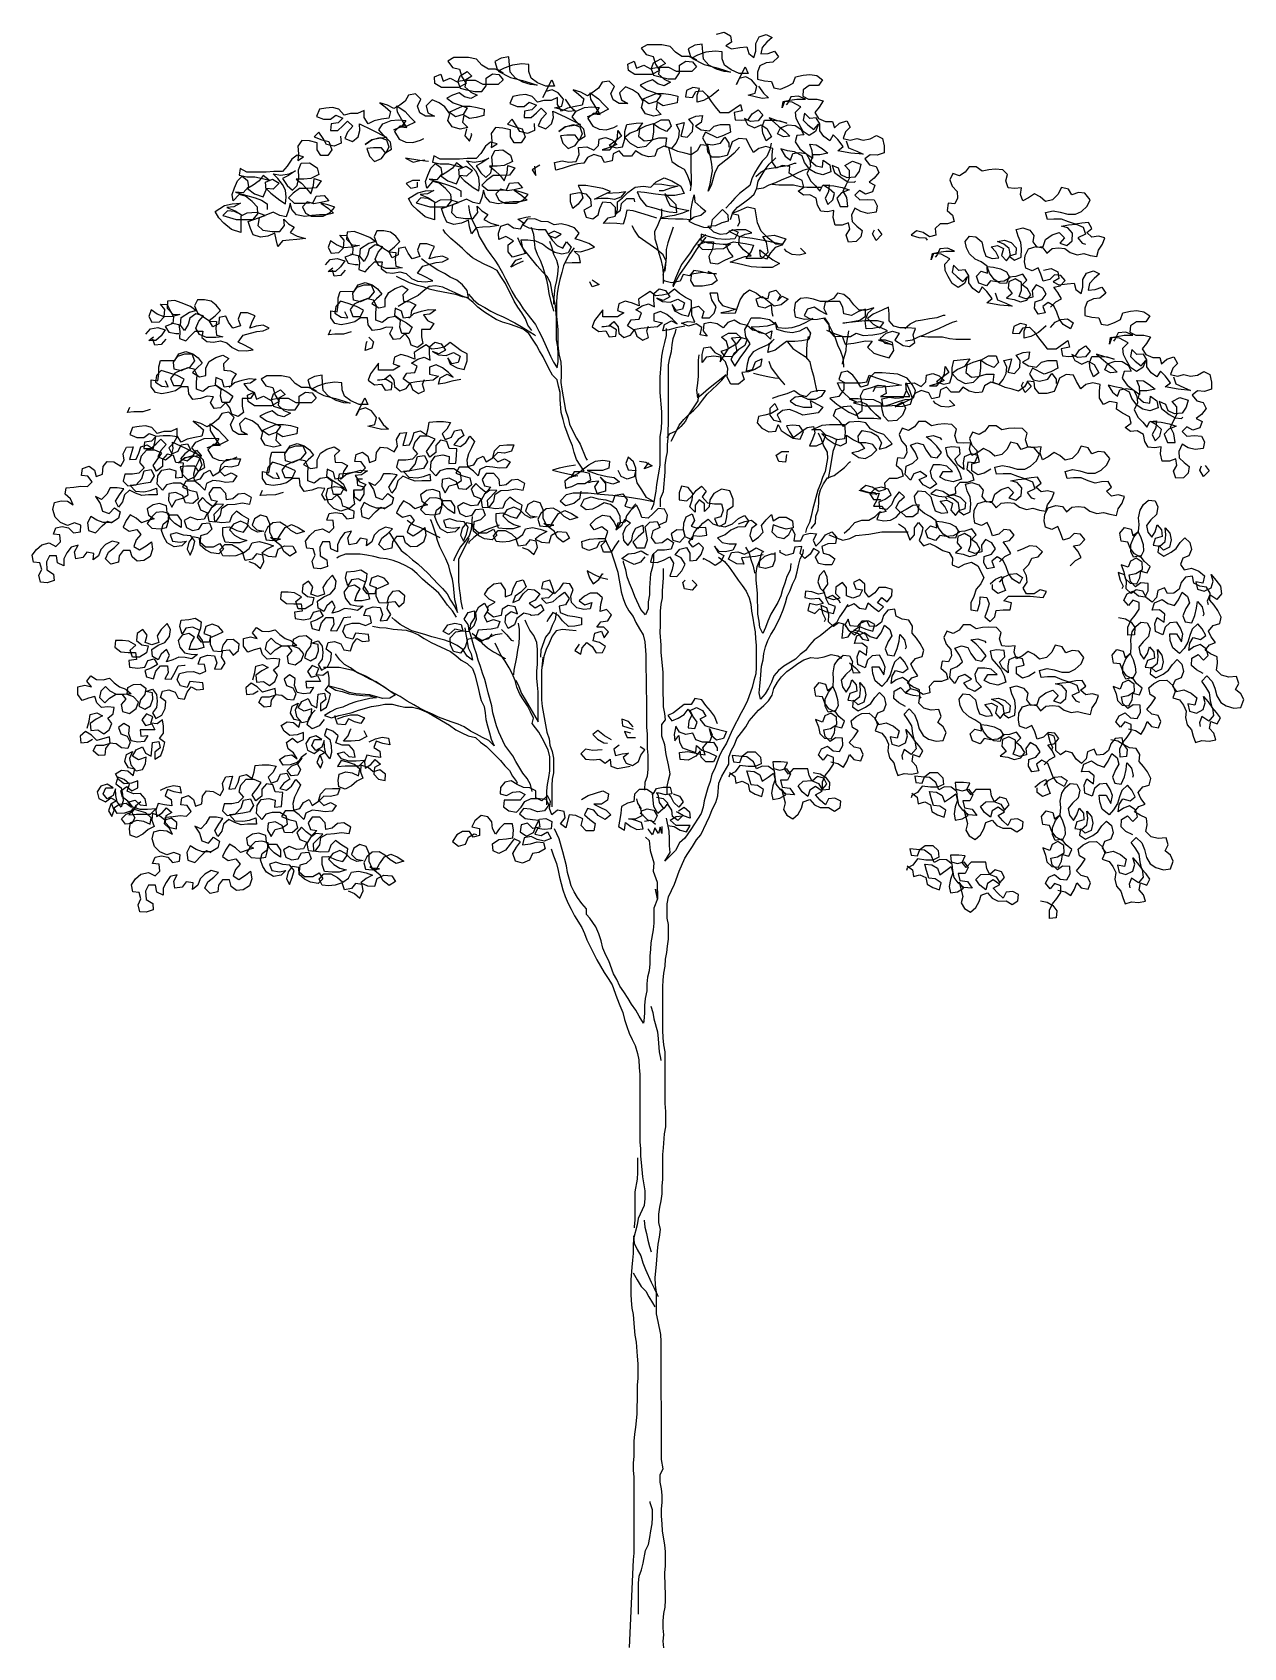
# Model space of a CAD drawing. Header units: millimetres. Extents: x 343.2 to 347.05, y 2584.15 to 2589.28.
import ezdxf

# ---------------------------------------------------------------- set-up
doc = ezdxf.new("R2010")
doc.units = ezdxf.units.MM
doc.header["$LTSCALE"] = 10
doc.layers.add('Vegetais', color=94, linetype='Continuous')

msp = doc.modelspace()

# ---------------------------------------------------------------- linework, layer by layer
at = {"layer": 'Vegetais'}
for points in [[(345.3695, 2589.2731), (345.3937, 2589.2787), (345.4142, 2589.2676), (345.418, 2589.2471), (345.3993, 2589.2359), (345.418, 2589.2266), (345.4441, 2589.2303), (345.4664, 2589.2322), (345.4721, 2589.2117), (345.4888, 2589.1987), (345.4944, 2589.2192), (345.4944, 2589.2434), (345.5056, 2589.2639), (345.5279, 2589.2714), (345.5466, 2589.2621), (345.5298, 2589.2472), (345.5149, 2589.2304), (345.5112, 2589.2099), (345.5336, 2589.2118), (345.5541, 2589.2192), (345.5671, 2589.2006), (345.5485, 2589.1838), (345.528, 2589.1819), (345.5075, 2589.1726), (345.5001, 2589.1521), (345.5001, 2589.1297), (345.5225, 2589.1241), (345.5448, 2589.1223), (345.5523, 2589.1018), (345.5728, 2589.0981), (345.5952, 2589.1074), (345.6138, 2589.1168), (345.6212, 2589.1373), (345.6455, 2589.1429), (345.666, 2589.1448), (345.6883, 2589.1411), (345.707, 2589.128), (345.6939, 2589.1094), (345.6641, 2589.1094), (345.6455, 2589.0963), (345.6437, 2589.0758), (345.6623, 2589.0665), (345.6884, 2589.0665), (345.7089, 2589.0609), (345.6959, 2589.0404), (345.6828, 2589.0236), (345.694, 2589.005), (345.7164, 2588.9957), (345.7388, 2588.9957), (345.7444, 2588.9752), (345.7612, 2588.9902), (345.7835, 2588.9976), (345.7947, 2588.9771), (345.7798, 2588.9622), (345.7724, 2588.9417), (345.7948, 2588.9361), (345.8153, 2588.9418), (345.8358, 2588.9362), (345.8581, 2588.9399), (345.8786, 2588.9511), (345.8973, 2588.9418), (345.9029, 2588.9176), (345.9029, 2588.8952), (345.8805, 2588.8878), (345.8582, 2588.8896), (345.8414, 2588.8765), (345.8563, 2588.8579), (345.8768, 2588.8523), (345.8862, 2588.8337), (345.8713, 2588.8151), (345.8545, 2588.802), (345.8732, 2588.7927), (345.8657, 2588.7722), (345.8434, 2588.7647), (345.8247, 2588.7759), (345.8098, 2588.761), (345.8248, 2588.7461), (345.849, 2588.7479), (345.8713, 2588.7461), (345.8807, 2588.7275), (345.877, 2588.707), (345.8509, 2588.7032), (345.8285, 2588.7088), (345.8099, 2588.7199), (345.7987, 2588.6976), (345.8006, 2588.6771), (345.8155, 2588.6622), (345.8323, 2588.6491), (345.8286, 2588.6286), (345.8137, 2588.6137), (345.7895, 2588.6118), (345.782, 2588.6342), (345.7931, 2588.6528), (345.7894, 2588.6733), (345.7689, 2588.6659), (345.7465, 2588.6658), (345.7409, 2588.6901), (345.7428, 2588.7124), (345.7223, 2588.7087), (345.7018, 2588.7105), (345.6906, 2588.7292), (345.6868, 2588.7515), (345.6663, 2588.7627), (345.6458, 2588.7608), (345.629, 2588.7738), (345.6476, 2588.7869), (345.642, 2588.8074), (345.6197, 2588.8186), (345.601, 2588.8316), (345.6029, 2588.8521), (345.5786, 2588.8558), (345.56, 2588.8465), (345.5469, 2588.867), (345.5469, 2588.8893), (345.5487, 2588.9098), (345.5264, 2588.9154), (345.504, 2588.9098), (345.4873, 2588.8967), (345.4742, 2588.9191), (345.4648, 2588.9396), (345.4406, 2588.9414), (345.4201, 2588.9302), (345.4127, 2588.9097), (345.4034, 2588.8873), (345.3792, 2588.8817), (345.3549, 2588.8817), (345.3419, 2588.8984), (345.34, 2588.919), (345.3195, 2588.9208), (345.3083, 2588.9021), (345.2897, 2588.8891), (345.2692, 2588.8947), (345.2468, 2588.9002), (345.2263, 2588.9095), (345.2021, 2588.917), (345.1816, 2588.9058), (345.1741, 2588.8852), (345.1536, 2588.8834), (345.1331, 2588.8889), (345.1126, 2588.902), (345.0996, 2588.8852), (345.0753, 2588.8852), (345.0604, 2588.9019), (345.0418, 2588.8926), (345.0381, 2588.8702), (345.0139, 2588.8646), (345.0045, 2588.8832), (344.9803, 2588.8907), (344.9598, 2588.8813), (344.9486, 2588.8627), (344.9281, 2588.8608), (344.9076, 2588.8552), (344.8797, 2588.8458), (344.8592, 2588.8402), (344.8554, 2588.8645), (344.8797, 2588.8701), (344.9002, 2588.8664), (344.9244, 2588.8682), (344.9337, 2588.8906), (344.9318, 2588.913), (344.9579, 2588.9149), (344.9803, 2588.9037), (344.9952, 2588.9186), (344.997, 2588.9391), (345.0175, 2588.9447), (345.038, 2588.9373), (345.0529, 2588.9224), (345.0269, 2588.9112), (345.0064, 2588.9056), (345.0306, 2588.9056), (345.0455, 2588.9224), (345.0548, 2588.9448), (345.0566, 2588.9672), (345.0678, 2588.9485), (345.0473, 2588.9317), (345.0287, 2588.9187), (345.0511, 2588.9112), (345.0716, 2588.915), (345.079, 2588.9392), (345.079, 2588.9634), (345.0846, 2588.9858), (345.1144, 2588.9896), (345.1349, 2588.9915), (345.1181, 2588.9672), (345.0958, 2588.9579), (345.079, 2588.9448), (345.0958, 2588.9262), (345.1201, 2588.9132), (345.1461, 2588.9169), (345.1666, 2588.9374), (345.1703, 2588.9617), (345.1703, 2588.9878), (345.1945, 2589.0008), (345.2188, 2589.0008), (345.2262, 2588.9804), (345.2113, 2588.9636), (345.1871, 2588.9747), (345.1684, 2588.9878), (345.1442, 2588.9803), (345.1256, 2588.9709), (345.1219, 2588.9486), (345.1405, 2588.9337), (345.161, 2588.9356), (345.1871, 2588.943), (345.2114, 2588.9431), (345.2077, 2588.917), (345.2282, 2588.9095), (345.2412, 2588.9263), (345.2505, 2588.945), (345.2523, 2588.9655), (345.243, 2588.986), (345.2672, 2588.9916), (345.2617, 2588.9692), (345.2561, 2588.9487), (345.2766, 2588.945), (345.2933, 2588.9636), (345.2952, 2588.986), (345.2821, 2589.0028), (345.3045, 2589.0121), (345.325, 2589.014), (345.3213, 2588.9916), (345.3027, 2588.9804), (345.3213, 2588.9693), (345.3474, 2588.9656), (345.3623, 2588.9805), (345.3828, 2588.9861), (345.4108, 2588.9861), (345.4145, 2588.9619), (345.3921, 2588.9507), (345.3717, 2588.9432), (345.3344, 2588.9618), (345.3251, 2588.9432), (345.3363, 2588.9245), (345.3568, 2588.9208), (345.3828, 2588.9264), (345.3959, 2588.9451), (345.4089, 2588.9265), (345.409, 2588.9134)], [(345.5038, 2589.1074), (345.5188, 2589.085), (345.5356, 2589.0701), (345.5151, 2589.0682), (345.4703, 2589.0794), (345.4927, 2589.085), (345.4982, 2589.1073), (345.4814, 2589.1278), (345.4628, 2589.1371), (345.4423, 2589.1315), (345.433, 2589.1129), (345.4609, 2589.1688), (345.4702, 2589.1483), (345.4423, 2589.1483), (345.4162, 2589.1595), (345.3957, 2589.1744), (345.3882, 2589.1948), (345.3882, 2589.2172), (345.3658, 2589.2191), (345.336, 2589.2153), (345.3099, 2589.206), (345.2913, 2589.1966), (345.3304, 2589.1762), (345.3677, 2589.1669), (345.392, 2589.1594), (345.4143, 2589.152), (345.3938, 2589.1538), (345.3696, 2589.1613), (345.3453, 2589.1743), (345.3286, 2589.1929), (345.3267, 2589.2153), (345.3248, 2589.2414), (345.3006, 2589.2376), (345.2801, 2589.2264), (345.2875, 2589.2022), (345.3062, 2589.191), (345.2819, 2589.2022), (345.2596, 2589.2022), (345.2391, 2589.2152), (345.2223, 2589.2338), (345.1962, 2589.2394), (345.1496, 2589.2394), (345.131, 2589.2282), (345.1459, 2589.2077), (345.1683, 2589.2021), (345.1757, 2589.1779), (345.1888, 2589.1574), (345.1646, 2589.1443), (345.1105, 2589.1443), (345.09, 2589.1573), (345.0881, 2589.1778), (345.1086, 2589.1871), (345.1161, 2589.1648), (345.1385, 2589.1741), (345.1627, 2589.1611), (345.1701, 2589.1816), (345.1925, 2589.1947), (345.2074, 2589.1798), (345.1851, 2589.1667), (345.1627, 2589.163), (345.1702, 2589.1425), (345.1907, 2589.1369), (345.2168, 2589.1313), (345.2391, 2589.1313), (345.2522, 2589.15), (345.2522, 2589.1742), (345.2726, 2589.1873), (345.2931, 2589.1854), (345.3062, 2589.1687), (345.2913, 2589.1538), (345.2429, 2589.1537), (345.2186, 2589.1667), (345.1888, 2589.1667), (345.1851, 2589.1462), (345.2037, 2589.1294), (345.2242, 2589.1201), (345.2038, 2589.1089), (345.1832, 2589.1145), (345.1665, 2589.1275), (345.146, 2589.1201), (345.1273, 2589.1107), (345.1478, 2589.0958), (345.1702, 2589.0884), (345.1926, 2589.0791), (345.1796, 2589.0586), (345.1553, 2589.0511), (345.1348, 2589.066), (345.1777, 2589.0847), (345.2019, 2589.0847), (345.2243, 2589.081), (345.2467, 2589.0754), (345.2448, 2589.0549), (345.2206, 2589.0493), (345.2001, 2589.0456), (345.1814, 2589.0567), (345.1777, 2589.0344), (345.1945, 2589.0176), (345.1703, 2589.012), (345.1442, 2589.0194), (345.1311, 2589.0399), (345.1367, 2589.0604), (345.1218, 2589.0828), (345.1031, 2589.0958), (345.0807, 2589.1051), (345.0621, 2589.0864), (345.0677, 2589.0641), (345.0882, 2589.0529), (345.0603, 2589.0529), (345.0416, 2589.0641), (345.0342, 2589.0846), (345.0453, 2589.1069), (345.0285, 2589.1237), (345.0062, 2589.1199), (344.995, 2589.1013), (344.9782, 2589.0882), (344.9596, 2589.077), (344.9391, 2589.0882), (344.9149, 2589.0956), (344.9317, 2589.0826), (344.9484, 2589.0677), (344.9429, 2589.0472), (344.9205, 2589.0434), (344.8963, 2589.0378), (344.8776, 2589.0285), (344.8646, 2589.049), (344.8646, 2589.0714), (344.8441, 2589.062), (344.8217, 2589.062), (344.8012, 2589.0564), (344.7844, 2589.075), (344.7639, 2589.0806), (344.7434, 2589.0787), (344.7229, 2589.0749), (344.7136, 2589.0526), (344.736, 2589.0433), (344.7583, 2589.0433), (344.7751, 2589.0564), (344.7975, 2589.0471), (344.7826, 2589.0321), (344.7602, 2589.0284), (344.7584, 2589.0079), (344.7807, 2589.0079), (344.7975, 2589.0228), (344.8124, 2589.0378), (344.8292, 2589.021), (344.8124, 2589.0023), (344.8031, 2588.9818), (344.8274, 2588.9725), (344.846, 2588.9875), (344.8516, 2589.008), (344.8497, 2589.0285), (344.8888, 2589.0099), (344.9373, 2588.9857), (344.9112, 2588.9819), (344.8889, 2588.9782), (344.8684, 2588.9633), (344.8889, 2588.9782), (344.915, 2588.9857), (344.9355, 2588.9782), (344.943, 2588.9559), (344.9337, 2588.9354), (344.9206, 2588.9521), (344.8945, 2588.9521), (344.874, 2588.9502), (344.8815, 2588.926), (344.8983, 2588.9092), (344.9206, 2588.9186), (344.9336, 2588.9372), (344.9523, 2588.9484), (344.9485, 2588.9708), (344.9261, 2588.9931), (344.9112, 2589.0099), (344.9242, 2589.0285), (344.9503, 2589.0397), (344.9727, 2589.0416), (344.9969, 2589.0398), (344.9839, 2589.0193), (344.9597, 2589.0099), (344.9802, 2589.0193), (345.0007, 2589.0174), (344.9839, 2589.0435), (344.9708, 2589.0659), (344.9689, 2589.0864), (344.995, 2589.0677), (345.0118, 2589.0491), (345.0268, 2589.0342), (345.0007, 2589.0212), (344.9783, 2589.0211), (344.9615, 2589.0043), (344.9765, 2588.9801), (344.997, 2588.9708), (345.0194, 2588.969), (345.0436, 2588.9765), (345.0548, 2588.9821)], [(344.8892, 2589.0664), (344.9041, 2589.0441), (344.9209, 2589.0292), (344.9004, 2589.0273), (344.8556, 2589.0384), (344.878, 2589.0441), (344.8836, 2589.0664), (344.8668, 2589.0869), (344.8481, 2589.0962), (344.8276, 2589.0906), (344.8183, 2589.072), (344.8462, 2589.1279), (344.8556, 2589.1074), (344.8276, 2589.1074), (344.8015, 2589.1185), (344.781, 2589.1334), (344.7735, 2589.1539), (344.7735, 2589.1763), (344.7511, 2589.1781), (344.7213, 2589.1744), (344.6952, 2589.165), (344.6766, 2589.1557), (344.7158, 2589.1352), (344.753, 2589.126), (344.7773, 2589.1185), (344.7997, 2589.1111), (344.7792, 2589.1129), (344.7549, 2589.1204), (344.7307, 2589.1334), (344.7139, 2589.152), (344.712, 2589.1744), (344.7101, 2589.2005), (344.6859, 2589.1967), (344.6654, 2589.1855), (344.6729, 2589.1613), (344.6915, 2589.1501), (344.6673, 2589.1613), (344.6449, 2589.1613), (344.6244, 2589.1743), (344.6076, 2589.1929), (344.5815, 2589.1985), (344.5349, 2589.1984), (344.5163, 2589.1872), (344.5312, 2589.1668), (344.5536, 2589.1612), (344.5611, 2589.137), (344.5741, 2589.1165), (344.5499, 2589.1034), (344.4959, 2589.1034), (344.4753, 2589.1164), (344.4735, 2589.1369), (344.4939, 2589.1462), (344.5014, 2589.1239), (344.5238, 2589.1332), (344.548, 2589.1202), (344.5555, 2589.1407), (344.5778, 2589.1538), (344.5927, 2589.1389), (344.5704, 2589.1258), (344.548, 2589.122), (344.5555, 2589.1015), (344.576, 2589.096), (344.6021, 2589.0904), (344.6245, 2589.0904), (344.6375, 2589.1091), (344.6375, 2589.1333), (344.658, 2589.1464), (344.6785, 2589.1445), (344.6915, 2589.1278), (344.6766, 2589.1128), (344.6282, 2589.1128), (344.6039, 2589.1258), (344.5741, 2589.1258), (344.5704, 2589.1053), (344.5891, 2589.0885), (344.6096, 2589.0792), (344.5891, 2589.068), (344.5686, 2589.0736), (344.5518, 2589.0866), (344.5313, 2589.0792), (344.5127, 2589.0698), (344.5332, 2589.0549), (344.5555, 2589.0475), (344.5779, 2589.0382), (344.5649, 2589.0177), (344.5407, 2589.0102), (344.5202, 2589.0251), (344.563, 2589.0438), (344.5872, 2589.0438), (344.6096, 2589.0401), (344.632, 2589.0345), (344.6301, 2589.014), (344.6059, 2589.0084), (344.5854, 2589.0046), (344.5668, 2589.0158), (344.5631, 2588.9934), (344.5798, 2588.9767), (344.5556, 2588.9711), (344.5295, 2588.9785), (344.5164, 2588.999), (344.522, 2589.0195), (344.5071, 2589.0419), (344.4884, 2589.0549), (344.4661, 2589.0642), (344.4474, 2589.0455), (344.4531, 2589.0232), (344.4736, 2589.012), (344.4456, 2589.012), (344.427, 2589.0231), (344.4195, 2589.0436), (344.4307, 2589.066), (344.4139, 2589.0828), (344.3915, 2589.079), (344.3803, 2589.0604), (344.3636, 2589.0473), (344.3449, 2589.0361), (344.3244, 2589.0473), (344.3002, 2589.0547), (344.317, 2589.0417), (344.3338, 2589.0268), (344.3282, 2589.0063), (344.3058, 2589.0025), (344.2816, 2588.9969), (344.263, 2588.9876), (344.2499, 2589.0081), (344.2499, 2589.0304), (344.2294, 2589.0211), (344.207, 2589.0211), (344.1865, 2589.0155), (344.1697, 2589.0341), (344.1492, 2589.0397), (344.1287, 2589.0378), (344.1082, 2589.034), (344.0989, 2589.0117), (344.1213, 2589.0024), (344.1437, 2589.0024), (344.1604, 2589.0154), (344.1828, 2589.0061), (344.1679, 2588.9912), (344.1456, 2588.9875), (344.1437, 2588.967), (344.1661, 2588.967), (344.1828, 2588.9819), (344.1977, 2588.9968), (344.2145, 2588.9801), (344.1978, 2588.9614), (344.1885, 2588.9409), (344.2127, 2588.9316), (344.2313, 2588.9465), (344.2369, 2588.9671), (344.235, 2588.9876), (344.2742, 2588.969), (344.3227, 2588.9448), (344.2966, 2588.941), (344.2742, 2588.9373), (344.2537, 2588.9223), (344.2742, 2588.9373), (344.3003, 2588.9447), (344.3208, 2588.9373), (344.3283, 2588.9149), (344.319, 2588.8944), (344.3059, 2588.9112), (344.2798, 2588.9112), (344.2593, 2588.9093), (344.2668, 2588.8851), (344.2836, 2588.8683), (344.3059, 2588.8777), (344.319, 2588.8963), (344.3376, 2588.9075), (344.3339, 2588.9299), (344.3115, 2588.9522), (344.2965, 2588.969), (344.3096, 2588.9876), (344.3357, 2588.9988), (344.358, 2589.0007), (344.3823, 2588.9989), (344.3692, 2588.9784), (344.345, 2588.969), (344.3655, 2588.9784), (344.386, 2588.9765), (344.3692, 2589.0026), (344.3561, 2589.0249), (344.3543, 2589.0454), (344.3804, 2589.0268), (344.3972, 2589.0082), (344.4121, 2588.9933), (344.386, 2588.9802), (344.3636, 2588.9802), (344.3469, 2588.9634), (344.3618, 2588.9392), (344.3823, 2588.9299), (344.4047, 2588.9281), (344.4289, 2588.9355), (344.4401, 2588.9411)], [(345.3771, 2589.0961), (345.3529, 2589.0755), (345.3287, 2589.0625), (345.3082, 2589.0568), (345.3082, 2589.0792), (345.3156, 2589.0997), (345.2951, 2589.1034), (345.2746, 2589.0941), (345.2709, 2589.0736), (345.2933, 2589.0717), (345.3044, 2589.0904), (345.3249, 2589.0923), (345.3398, 2589.0774), (345.3529, 2589.0588), (345.366, 2589.042), (345.3809, 2589.0234), (345.4089, 2589.0234), (345.4461, 2589.0495), (345.4517, 2589.029), (345.4256, 2589.0234), (345.4294, 2589.001), (345.4499, 2588.9992), (345.4704, 2589.0011), (345.4834, 2589.0197), (345.502, 2589.0328), (345.517, 2589.016), (345.5021, 2588.9974), (345.4778, 2588.9955), (345.4592, 2589.0048), (345.4685, 2588.9862), (345.4909, 2588.975), (345.5114, 2588.9843), (345.5301, 2588.9732), (345.545, 2588.9471), (345.5282, 2588.934), (345.517, 2588.9583), (345.5151, 2588.9788), (345.5226, 2588.9993), (345.5468, 2588.9993), (345.571, 2588.9974), (345.5934, 2588.99), (345.5636, 2588.9974), (345.5375, 2589.0067), (345.5673, 2588.9807), (345.5878, 2588.9639), (345.6028, 2588.949), (345.5823, 2588.9471), (345.5636, 2588.9564), (345.5729, 2588.9751), (345.5971, 2588.9844), (345.6195, 2588.9826), (345.6382, 2588.9714), (345.6475, 2588.9528), (345.6251, 2588.9509), (345.6196, 2588.9304), (345.6345, 2588.908), (345.6569, 2588.8913), (345.6755, 2588.8783), (345.6736, 2588.9025), (345.6662, 2588.923), (345.6867, 2588.9211), (345.7053, 2588.91), (345.724, 2588.8951), (345.6979, 2588.8895), (345.6755, 2588.8894), (345.6699, 2588.8689), (345.6867, 2588.854), (345.7072, 2588.8503), (345.7091, 2588.8727), (345.7296, 2588.8578), (345.7333, 2588.8354), (345.7073, 2588.8261), (345.6849, 2588.8317), (345.6662, 2588.8428), (345.6494, 2588.8652), (345.642, 2588.8857), (345.6177, 2588.8987), (345.5954, 2588.9024), (345.5748, 2588.908), (345.5879, 2588.8856), (345.6047, 2588.8726), (345.6121, 2588.8931), (345.6326, 2588.8969), (345.655, 2588.8931), (345.6662, 2588.8727), (345.6681, 2588.8522), (345.6569, 2588.8298), (345.67, 2588.8056), (345.6849, 2588.7907), (345.698, 2588.7739), (345.7073, 2588.7925), (345.7278, 2588.7944), (345.7259, 2588.7721), (345.7148, 2588.7515), (345.7241, 2588.7311), (345.739, 2588.746), (345.7446, 2588.7665), (345.7278, 2588.7814), (345.7091, 2588.7925), (345.7427, 2588.7907), (345.7688, 2588.7851), (345.7912, 2588.7777), (345.767, 2588.7684), (345.7521, 2588.7516), (345.7633, 2588.7255), (345.7875, 2588.7255), (345.7837, 2588.7535), (345.7725, 2588.774), (345.7818, 2588.7945), (345.793, 2588.815), (345.793, 2588.8392), (345.7781, 2588.856), (345.8023, 2588.869), (345.8284, 2588.8598), (345.8228, 2588.8374), (345.8098, 2588.8187), (345.7855, 2588.8168), (345.765, 2588.8261), (345.7576, 2588.8466), (345.737, 2588.8559), (345.7445, 2588.8336), (345.7688, 2588.815), (345.7874, 2588.8038), (345.8079, 2588.802), (345.8116, 2588.8057)], [(345.7817, 2588.9343), (345.7892, 2588.9119), (345.8153, 2588.9007), (345.8358, 2588.8914), (345.7967, 2588.8951), (345.7556, 2588.9026), (345.7724, 2588.9156), (345.7556, 2588.938), (345.7407, 2588.9529), (345.7295, 2588.9342), (345.7109, 2588.9472), (345.6978, 2588.9659), (345.6978, 2588.9882), (345.6866, 2589.0069), (345.6661, 2589.005), (345.6493, 2589.0217), (345.6456, 2588.9994), (345.6605, 2588.9845), (345.6792, 2588.9696), (345.6941, 2588.9864), (345.6848, 2588.964), (345.6643, 2588.9509), (345.6456, 2588.964), (345.6326, 2588.9863), (345.6232, 2589.0049), (345.6213, 2589.0254), (345.6381, 2589.0422), (345.6101, 2589.0571), (345.5859, 2589.059), (345.5785, 2589.0385), (345.5822, 2589.059), (345.6027, 2589.0627), (345.625, 2589.0665), (345.653, 2589.0665), (345.6306, 2589.0758), (345.6064, 2589.0739), (345.5971, 2589.0552), (345.5915, 2589.0478)], [(344.1754, 2588.9484), (344.1773, 2588.926), (344.1549, 2588.9167), (344.1307, 2588.9222), (344.1195, 2588.9409), (344.1064, 2588.9613), (344.0915, 2588.9464), (344.1158, 2588.9371), (344.1381, 2588.9315), (344.1475, 2588.9055), (344.1345, 2588.8868), (344.1121, 2588.8868), (344.1009, 2588.9054), (344.1009, 2588.9278), (344.0766, 2588.9334), (344.0524, 2588.9352), (344.0394, 2588.9165), (344.0413, 2588.8923), (344.0394, 2588.8718), (344.058, 2588.883), (344.0375, 2588.8886), (344.0208, 2588.8755), (344.0059, 2588.8531), (343.991, 2588.8364), (343.963, 2588.8363), (343.9388, 2588.8344), (343.8773, 2588.8344), (343.8568, 2588.8456), (343.8531, 2588.825), (343.8773, 2588.8195), (343.9034, 2588.8195), (343.9276, 2588.8139), (343.9481, 2588.8084), (343.9295, 2588.8233), (343.9165, 2588.8065), (343.8978, 2588.7934), (343.8792, 2588.7822), (343.9016, 2588.7654), (343.9296, 2588.7562), (343.9389, 2588.7785), (343.937, 2588.8028), (343.9593, 2588.8121), (343.9798, 2588.7991), (343.9612, 2588.7804), (343.9389, 2588.7823), (343.9538, 2588.7674), (343.9818, 2588.745), (344.0004, 2588.7339), (344.0022, 2588.7544), (344.0004, 2588.7767), (343.991, 2588.7954), (343.9761, 2588.814), (343.9612, 2588.8289), (343.9854, 2588.8252), (344.0115, 2588.8289), (344.032, 2588.8383), (344.0096, 2588.8233), (343.991, 2588.814), (344.0059, 2588.7916), (344.0227, 2588.7767), (344.0376, 2588.7917), (344.0432, 2588.8178), (344.0413, 2588.842), (344.0506, 2588.8625), (344.0767, 2588.8644), (344.1009, 2588.8476), (344.1066, 2588.8271), (344.0805, 2588.8141), (344.0581, 2588.8122), (344.0339, 2588.8122), (344.0507, 2588.7991), (344.0675, 2588.7824), (344.0805, 2588.7656), (344.0898, 2588.7917), (344.0917, 2588.8141), (344.114, 2588.8066), (344.0973, 2588.7843), (344.0693, 2588.7824), (344.0451, 2588.7824), (344.0246, 2588.7674), (344.0097, 2588.7525), (344.0284, 2588.7357), (344.0656, 2588.7358), (344.088, 2588.7377), (344.0973, 2588.7582), (344.1234, 2588.7601), (344.1383, 2588.7433), (344.1122, 2588.7377), (344.0899, 2588.7339), (344.0694, 2588.7395), (344.0545, 2588.7246), (344.0638, 2588.7041), (344.0824, 2588.6948), (344.1197, 2588.6948), (344.1421, 2588.706), (344.157, 2588.7228), (344.1346, 2588.7302), (344.1122, 2588.7358), (344.1365, 2588.7191), (344.1533, 2588.7042), (344.1309, 2588.6986), (344.1085, 2588.6985), (344.0843, 2588.6967), (344.0619, 2588.6929), (344.0358, 2588.6985), (344.0209, 2588.7152), (344.0153, 2588.7357), (344.0097, 2588.7134), (344.0023, 2588.6928), (343.9818, 2588.6966), (343.9613, 2588.7077), (343.9166, 2588.689), (343.9129, 2588.6648), (343.9278, 2588.6499), (343.9576, 2588.6462), (343.9818, 2588.6462), (343.9967, 2588.6649), (343.9949, 2588.6854), (344.0098, 2588.6705), (344.0284, 2588.6593), (344.0154, 2588.6425), (344.0378, 2588.6314), (344.0639, 2588.6239), (344.0359, 2588.6202), (344.0117, 2588.6183), (343.9912, 2588.6164), (343.9763, 2588.5978), (343.9707, 2588.6201), (343.9669, 2588.6406), (343.9446, 2588.6313), (343.9204, 2588.6275), (343.898, 2588.635), (343.8886, 2588.6555), (343.8812, 2588.6778), (343.9147, 2588.689), (343.9352, 2588.6965), (343.9091, 2588.7058), (343.8774, 2588.7039), (343.8588, 2588.6946), (343.8588, 2588.6424), (343.829, 2588.6517), (343.8048, 2588.6722), (343.788, 2588.6889), (343.7768, 2588.7094), (343.8066, 2588.7281), (343.8308, 2588.7337), (343.8569, 2588.7356), (343.8364, 2588.7244), (343.814, 2588.7225), (343.8401, 2588.7113), (343.8606, 2588.6983), (343.8383, 2588.7095), (343.8159, 2588.7113), (343.801, 2588.6964), (343.8439, 2588.6834), (343.8979, 2588.6834), (343.9128, 2588.7021), (343.9109, 2588.7226), (343.8942, 2588.7412), (343.8736, 2588.758), (343.8531, 2588.7635), (343.8345, 2588.743), (343.8308, 2588.7635), (343.8382, 2588.784), (343.8475, 2588.8064), (343.8624, 2588.8213), (343.8792, 2588.8083), (343.8829, 2588.7878), (343.8662, 2588.7691), (343.8419, 2588.771), (343.8736, 2588.7617), (343.9035, 2588.7524), (343.924, 2588.745), (343.9426, 2588.7338), (343.9426, 2588.7152)], [(344.7901, 2588.9893), (344.792, 2588.9669), (344.7696, 2588.9576), (344.7454, 2588.9631), (344.7342, 2588.9818), (344.7211, 2589.0023), (344.7062, 2588.9873), (344.7304, 2588.978), (344.7528, 2588.9725), (344.7622, 2588.9464), (344.7491, 2588.9277), (344.7268, 2588.9277), (344.7156, 2588.9463), (344.7155, 2588.9687), (344.6913, 2588.9743), (344.6671, 2588.9761), (344.6541, 2588.9575), (344.6559, 2588.9332), (344.6541, 2588.9127), (344.6727, 2588.9239), (344.6522, 2588.9295), (344.6354, 2588.9164), (344.6206, 2588.8941), (344.6057, 2588.8773), (344.5777, 2588.8772), (344.5535, 2588.8754), (344.492, 2588.8753), (344.4715, 2588.8865), (344.4677, 2588.866), (344.492, 2588.8604), (344.5181, 2588.8604), (344.5423, 2588.8548), (344.5628, 2588.8493), (344.5442, 2588.8642), (344.5311, 2588.8474), (344.5125, 2588.8343), (344.4939, 2588.8231), (344.5163, 2588.8064), (344.5442, 2588.7971), (344.5535, 2588.8194), (344.5516, 2588.8437), (344.574, 2588.853), (344.5945, 2588.84), (344.5759, 2588.8213), (344.5535, 2588.8232), (344.5684, 2588.8083), (344.5964, 2588.7859), (344.6151, 2588.7748), (344.6169, 2588.7953), (344.615, 2588.8176), (344.6057, 2588.8363), (344.5908, 2588.8549), (344.5758, 2588.8698), (344.6001, 2588.8661), (344.6262, 2588.8698), (344.6467, 2588.8792), (344.6243, 2588.8642), (344.6057, 2588.8549), (344.6206, 2588.8326), (344.6374, 2588.8177), (344.6523, 2588.8326), (344.6579, 2588.8587), (344.656, 2588.8829), (344.6653, 2588.9034), (344.6914, 2588.9053), (344.7156, 2588.8886), (344.7212, 2588.8681), (344.6951, 2588.855), (344.6728, 2588.8531), (344.6486, 2588.8531), (344.6653, 2588.8401), (344.6821, 2588.8233), (344.6952, 2588.8065), (344.7045, 2588.8326), (344.7063, 2588.855), (344.7287, 2588.8476), (344.712, 2588.8252), (344.684, 2588.8233), (344.6598, 2588.8233), (344.6393, 2588.8083), (344.6244, 2588.7934), (344.643, 2588.7767), (344.6803, 2588.7767), (344.7027, 2588.7786), (344.712, 2588.7991), (344.7381, 2588.801), (344.753, 2588.7842), (344.7269, 2588.7786), (344.7045, 2588.7749), (344.684, 2588.7804), (344.6691, 2588.7655), (344.6785, 2588.745), (344.6971, 2588.7357), (344.7344, 2588.7357), (344.7568, 2588.7469), (344.7717, 2588.7637), (344.7493, 2588.7712), (344.7269, 2588.7767), (344.7512, 2588.76), (344.7679, 2588.7451), (344.7456, 2588.7395), (344.7232, 2588.7395), (344.699, 2588.7376), (344.6766, 2588.7338), (344.6505, 2588.7394), (344.6356, 2588.7561), (344.63, 2588.7766), (344.6244, 2588.7543), (344.617, 2588.7338), (344.5965, 2588.7375), (344.576, 2588.7486), (344.5312, 2588.73), (344.5275, 2588.7057), (344.5425, 2588.6908), (344.5723, 2588.6871), (344.5965, 2588.6872), (344.6114, 2588.7058), (344.6095, 2588.7263), (344.6245, 2588.7114), (344.6431, 2588.7002), (344.6301, 2588.6835), (344.6524, 2588.6723), (344.6785, 2588.6649), (344.6506, 2588.6611), (344.6264, 2588.6592), (344.6059, 2588.6573), (344.591, 2588.6387), (344.5854, 2588.661), (344.5816, 2588.6815), (344.5593, 2588.6722), (344.535, 2588.6685), (344.5127, 2588.6759), (344.5033, 2588.6964), (344.4958, 2588.7187), (344.5294, 2588.73), (344.5499, 2588.7374), (344.5238, 2588.7467), (344.4921, 2588.7448), (344.4735, 2588.7355), (344.4735, 2588.6833), (344.4437, 2588.6926), (344.4194, 2588.7131), (344.4026, 2588.7298), (344.3914, 2588.7503), (344.4212, 2588.769), (344.4455, 2588.7746), (344.4716, 2588.7765), (344.4511, 2588.7653), (344.4287, 2588.7634), (344.4548, 2588.7523), (344.4753, 2588.7392), (344.4529, 2588.7504), (344.4306, 2588.7522), (344.4157, 2588.7373), (344.4586, 2588.7243), (344.5126, 2588.7244), (344.5275, 2588.743), (344.5256, 2588.7635), (344.5088, 2588.7821), (344.4883, 2588.7989), (344.4678, 2588.8045), (344.4492, 2588.7839), (344.4454, 2588.8044), (344.4529, 2588.8249), (344.4622, 2588.8473), (344.4771, 2588.8622), (344.4939, 2588.8492), (344.4976, 2588.8287), (344.4808, 2588.8101), (344.4566, 2588.8119), (344.4883, 2588.8026), (344.5181, 2588.7933), (344.5386, 2588.7859), (344.5573, 2588.7747), (344.5573, 2588.7561)], [(344.5758, 2588.9723), (344.5702, 2588.9499), (344.5851, 2588.9332), (344.5925, 2588.9537), (344.5907, 2588.9574)], [(345.217, 2588.9132), (345.2226, 2588.889), (345.2282, 2588.8685), (345.2487, 2588.8536), (345.2674, 2588.8443), (345.2767, 2588.8257), (345.2842, 2588.8052), (345.2879, 2588.7903)], [(345.2878, 2588.9152), (345.2879, 2588.8406), (345.2898, 2588.8183), (345.2898, 2588.7959), (345.2861, 2588.7754)], [(345.4425, 2588.9135), (345.4257, 2588.8948), (345.409, 2588.8799), (345.3755, 2588.8537), (345.3643, 2588.8332), (345.3532, 2588.7922), (345.3438, 2588.7736), (345.3494, 2588.7959), (345.3531, 2588.8164), (345.3568, 2588.8388), (345.355, 2588.8593), (345.3512, 2588.8835), (345.3418, 2588.9208)], [(344.4547, 2588.8678), (344.4267, 2588.8715), (344.382, 2588.8789), (344.4062, 2588.8659), (344.4267, 2588.8715), (344.4435, 2588.8734)], [(344.8088, 2588.857), (344.7846, 2588.842), (344.7958, 2588.8234), (344.7939, 2588.8458), (344.7921, 2588.8532)], [(345.4948, 2588.8203), (345.5115, 2588.8352), (345.5302, 2588.8446), (345.5507, 2588.8483), (345.573, 2588.8521), (345.5973, 2588.8558), (345.6178, 2588.8633), (345.6233, 2588.8633)], [(344.4268, 2588.8081), (344.4044, 2588.8081), (344.3839, 2588.7988), (344.3989, 2588.7839), (344.4194, 2588.7876), (344.4193, 2588.8025)], [(345.1799, 2588.6877), (345.1538, 2588.697), (345.1053, 2588.7118), (345.0848, 2588.7137), (345.0793, 2588.6895), (345.0737, 2588.6689), (345.0532, 2588.6708), (345.0308, 2588.6726), (345.0103, 2588.6708), (345.0252, 2588.6894), (345.0476, 2588.695), (345.055, 2588.7155), (345.055, 2588.7398), (345.0717, 2588.7528), (345.0885, 2588.7696), (345.1109, 2588.7864), (345.1369, 2588.7902), (345.1612, 2588.7865), (345.1779, 2588.8032), (345.204, 2588.8163), (345.2283, 2588.807), (345.2562, 2588.7903), (345.2674, 2588.766), (345.2376, 2588.7604), (345.2134, 2588.7604), (345.1761, 2588.7641), (345.1407, 2588.7697), (345.1183, 2588.7715), (345.1277, 2588.751), (345.1463, 2588.7268), (345.1706, 2588.7212), (345.1948, 2588.7138), (345.219, 2588.7082), (345.2433, 2588.7064), (345.2414, 2588.7306), (345.2059, 2588.766), (345.2134, 2588.7455), (345.2227, 2588.7269), (345.2451, 2588.7194), (345.2824, 2588.712), (345.2619, 2588.7045), (345.2358, 2588.6971), (345.2153, 2588.6933), (345.193, 2588.6877), (345.2396, 2588.6859), (345.2638, 2588.6859), (345.288, 2588.6841), (345.288, 2588.712), (345.2936, 2588.74), (345.2991, 2588.7623), (345.301, 2588.74), (345.3197, 2588.7232), (345.3365, 2588.7102), (345.3197, 2588.6971), (345.2992, 2588.6915), (345.2824, 2588.6785), (345.3011, 2588.6692), (345.329, 2588.6599), (345.3533, 2588.658), (345.357, 2588.6841), (345.3886, 2588.7158), (345.4054, 2588.6991), (345.4073, 2588.6786), (345.3868, 2588.673), (345.3663, 2588.6636), (345.3421, 2588.6617), (345.3607, 2588.645), (345.3812, 2588.6375), (345.4018, 2588.6394), (345.4204, 2588.6525), (345.439, 2588.6432), (345.4279, 2588.6227), (345.398, 2588.6208), (345.3719, 2588.6226), (345.344, 2588.6301), (345.3216, 2588.6375), (345.3198, 2588.617), (345.3421, 2588.6096), (345.3682, 2588.6077), (345.3906, 2588.6059), (345.4148, 2588.6059), (345.3925, 2588.591), (345.3664, 2588.5891), (345.3459, 2588.5872), (345.3254, 2588.589), (345.3105, 2588.6039), (345.3365, 2588.6133), (345.3608, 2588.6133), (345.3571, 2588.5891), (345.3459, 2588.5667), (345.3496, 2588.5462), (345.3739, 2588.5425), (345.3981, 2588.5555), (345.4223, 2588.5668), (345.4093, 2588.5835), (345.3999, 2588.604), (345.4241, 2588.6134), (345.4614, 2588.6078), (345.4875, 2588.6022), (345.4801, 2588.5817), (345.4633, 2588.5612), (345.5155, 2588.5612), (345.5341, 2588.5799), (345.5285, 2588.6116), (345.5173, 2588.6302), (345.5527, 2588.634), (345.59, 2588.6228), (345.577, 2588.6023), (345.5565, 2588.5948), (345.5416, 2588.578), (345.5286, 2588.5575), (345.5099, 2588.5668), (345.508, 2588.5873), (345.5286, 2588.5706), (345.5491, 2588.5557), (345.5696, 2588.5445), (345.5472, 2588.5315), (345.5137, 2588.5314), (345.4801, 2588.5333), (345.4354, 2588.5444), (345.413, 2588.5481), (345.4391, 2588.5593), (345.4596, 2588.5668), (345.4801, 2588.5687), (345.4559, 2588.5873), (345.4409, 2588.6059), (345.4428, 2588.6283), (345.4614, 2588.6376), (345.4819, 2588.6414), (345.4632, 2588.6507), (345.4334, 2588.6506), (345.4092, 2588.6469), (345.4428, 2588.6301), (345.4838, 2588.6246), (345.5248, 2588.6172), (345.5602, 2588.6098), (345.5807, 2588.606), (345.5583, 2588.606), (345.5341, 2588.6246), (345.5117, 2588.647), (345.5005, 2588.6731), (345.493, 2588.7178), (345.4669, 2588.7234), (345.439, 2588.7103), (345.4185, 2588.7028), (345.439, 2588.6991), (345.4427, 2588.6749), (345.4371, 2588.6618)], [(346.4308, 2588.4057), (346.4476, 2588.4225), (346.4662, 2588.4318), (346.455, 2588.4523), (346.4419, 2588.4691), (346.4624, 2588.4728), (346.4773, 2588.4896), (346.4642, 2588.5064), (346.4437, 2588.5082), (346.4288, 2588.4933), (346.4084, 2588.4877), (346.4009, 2588.5101), (346.3915, 2588.5306), (346.3729, 2588.5212), (346.3524, 2588.5287), (346.3487, 2588.5492), (346.3505, 2588.5697), (346.3617, 2588.5902), (346.3859, 2588.5977), (346.4064, 2588.5939), (346.4195, 2588.5772), (346.4362, 2588.5921), (346.4567, 2588.594), (346.4772, 2588.5921), (346.494, 2588.5791), (346.5164, 2588.5717), (346.5369, 2588.5754), (346.5574, 2588.5699), (346.5779, 2588.5661), (346.5835, 2588.5867), (346.5965, 2588.6053), (346.6039, 2588.6258), (346.5834, 2588.6314), (346.5629, 2588.6276), (346.5461, 2588.6425), (346.5629, 2588.6556), (346.5517, 2588.6742), (346.5312, 2588.6723), (346.5107, 2588.6686), (346.4883, 2588.676), (346.466, 2588.6853), (346.4417, 2588.6853), (346.4212, 2588.6834), (346.4156, 2588.7058), (346.4398, 2588.7114), (346.4622, 2588.7077), (346.4864, 2588.7003), (346.5107, 2588.7003), (346.5293, 2588.7096), (346.5479, 2588.7264), (346.5572, 2588.7469), (346.5404, 2588.7674), (346.5199, 2588.7693), (346.4994, 2588.7618), (346.4882, 2588.7804), (346.4659, 2588.786), (346.4547, 2588.7636), (346.4379, 2588.7468), (346.4156, 2588.7412), (346.3988, 2588.7561), (346.3801, 2588.7654), (346.3615, 2588.7523), (346.3429, 2588.743), (346.3354, 2588.7635), (346.3391, 2588.784), (346.3168, 2588.7821), (346.2962, 2588.784), (346.2888, 2588.8063), (346.2943, 2588.8268), (346.2794, 2588.8417), (346.2552, 2588.8436), (346.2347, 2588.8417), (346.2142, 2588.8379), (346.1955, 2588.851), (346.1732, 2588.8509), (346.1601, 2588.8342), (346.1415, 2588.823), (346.121, 2588.8304), (346.1117, 2588.8099), (346.1192, 2588.7894), (346.1341, 2588.7726), (346.136, 2588.7521), (346.1267, 2588.7335), (346.1062, 2588.7353), (346.1025, 2588.713), (346.1193, 2588.6981), (346.1249, 2588.6776), (346.1044, 2588.6701), (346.0801, 2588.6701), (346.0652, 2588.6551), (346.0671, 2588.6346), (346.0466, 2588.629), (346.0261, 2588.6421), (346.0056, 2588.6476), (345.9888, 2588.6346), (346.0131, 2588.6271), (346.0336, 2588.6253), (346.0392, 2588.6178)], [(345.0195, 2588.7677), (345.0605, 2588.7696), (345.081, 2588.7733), (345.0661, 2588.7547), (345.0457, 2588.7472), (345.0251, 2588.7509), (345.0028, 2588.7509), (344.9823, 2588.749), (345.0102, 2588.7621), (345.0326, 2588.7733), (345.0083, 2588.7826), (344.9785, 2588.7881), (344.9543, 2588.7919), (344.9301, 2588.7918), (344.9394, 2588.7732), (344.945, 2588.7527), (344.9301, 2588.7322), (344.9133, 2588.7191), (344.9059, 2588.7396), (344.9058, 2588.7639), (344.9338, 2588.7695), (344.9543, 2588.7658), (344.9692, 2588.749), (344.9711, 2588.7266), (344.9488, 2588.7136), (344.9562, 2588.6912), (344.9767, 2588.6856), (344.9935, 2588.6987), (344.9991, 2588.7192), (345.0084, 2588.7397), (345.0326, 2588.7379), (345.0475, 2588.723), (345.0476, 2588.7006), (345.0643, 2588.7137), (345.068, 2588.7342), (345.0848, 2588.751), (345.1072, 2588.751), (345.109, 2588.7398)], [(345.1686, 2588.7976), (345.1966, 2588.7958), (345.2208, 2588.7921), (345.2469, 2588.7903), (345.2264, 2588.7846), (345.2003, 2588.7753), (345.1873, 2588.7753)], [(344.8874, 2588.5458), (344.9116, 2588.5476), (344.9377, 2588.5477), (344.934, 2588.5682), (344.9172, 2588.5831), (344.9377, 2588.5812), (344.9619, 2588.5887), (344.9824, 2588.5962), (344.9638, 2588.6073), (344.9414, 2588.6166), (344.9209, 2588.6222), (344.9339, 2588.6409), (344.919, 2588.6576), (344.8985, 2588.6651), (344.8761, 2588.6706), (344.8537, 2588.6669), (344.8351, 2588.6762), (344.8127, 2588.678), (344.7922, 2588.6855), (344.768, 2588.6854), (344.755, 2588.6668), (344.7736, 2588.6575), (344.8034, 2588.6519), (344.8258, 2588.6519), (344.837, 2588.6333), (344.8575, 2588.6259), (344.8761, 2588.6371), (344.8538, 2588.6464), (344.8351, 2588.637), (344.8482, 2588.6184), (344.8631, 2588.6017), (344.8818, 2588.5924), (344.8929, 2588.6129), (344.9079, 2588.5961), (344.8986, 2588.5775), (344.8781, 2588.5737), (344.8557, 2588.5793), (344.8333, 2588.5923), (344.8165, 2588.6053), (344.796, 2588.6146), (344.7699, 2588.6183), (344.7476, 2588.6183), (344.7532, 2588.5941), (344.7625, 2588.5755), (344.7215, 2588.5642), (344.7084, 2588.581), (344.7084, 2588.6034), (344.7252, 2588.6164), (344.7009, 2588.6295), (344.6786, 2588.6201), (344.6767, 2588.6406), (344.6841, 2588.663), (344.7065, 2588.6705), (344.7252, 2588.6574), (344.7475, 2588.6537), (344.7568, 2588.6724), (344.7382, 2588.6854), (344.7643, 2588.691), (344.7792, 2588.6929)], [(345.8826, 2588.6529), (345.8957, 2588.6362), (345.8771, 2588.6175), (345.8659, 2588.638), (345.8714, 2588.651)], [(346.4309, 2588.3405), (346.4457, 2588.3573), (346.4644, 2588.3666), (346.4849, 2588.3685), (346.5035, 2588.3555), (346.4942, 2588.3368), (346.4718, 2588.3498), (346.4588, 2588.3685), (346.4513, 2588.389), (346.442, 2588.4095), (346.4233, 2588.4206), (346.4066, 2588.4076), (346.414, 2588.3871), (346.3917, 2588.3833), (346.3805, 2588.4019), (346.3823, 2588.4224), (346.4047, 2588.4299), (346.4177, 2588.4467), (346.4065, 2588.4653), (346.386, 2588.4765), (346.373, 2588.4579), (346.3748, 2588.4374), (346.3525, 2588.4317), (346.332, 2588.4392), (346.3394, 2588.4597), (346.3394, 2588.4839), (346.3189, 2588.4951), (346.2984, 2588.4857), (346.2965, 2588.4652), (346.3096, 2588.4485), (346.291, 2588.4335), (346.3152, 2588.4298), (346.3357, 2588.4224), (346.3562, 2588.428), (346.3692, 2588.4448), (346.358, 2588.4634), (346.3413, 2588.4765), (346.3562, 2588.4914), (346.3431, 2588.51), (346.3207, 2588.5025), (346.2984, 2588.5007), (346.2909, 2588.4801), (346.2704, 2588.482), (346.2518, 2588.4932), (346.2369, 2588.5136), (346.2294, 2588.5341), (346.2499, 2588.5323), (346.2723, 2588.5267), (346.2909, 2588.5174), (346.3021, 2588.4988), (346.2835, 2588.4876), (346.2611, 2588.4857), (346.2406, 2588.4894), (346.2276, 2588.4726), (346.2033, 2588.4819), (346.1959, 2588.5043), (346.2108, 2588.5192), (346.2313, 2588.5136), (346.2294, 2588.536), (346.2107, 2588.549), (346.1921, 2588.5583), (346.1734, 2588.5751), (346.1641, 2588.5937), (346.1603, 2588.6142), (346.1734, 2588.631), (346.1939, 2588.6292), (346.2125, 2588.6124), (346.2181, 2588.5882), (346.2256, 2588.5677), (346.2461, 2588.5602), (346.2666, 2588.5621), (346.2573, 2588.5808), (346.2424, 2588.5975), (346.2629, 2588.6013), (346.2815, 2588.592), (346.2759, 2588.5696), (346.2909, 2588.5528), (346.3039, 2588.5696), (346.3002, 2588.592), (346.2834, 2588.605), (346.2629, 2588.6143), (346.2852, 2588.6181), (346.3057, 2588.6106), (346.3225, 2588.5939), (346.3207, 2588.5734), (346.3002, 2588.5678), (346.317, 2588.5547), (346.3375, 2588.5641), (346.3393, 2588.5902), (346.3374, 2588.6107), (346.3281, 2588.6312), (346.3225, 2588.6516), (346.343, 2588.6573), (346.3653, 2588.6498), (346.3784, 2588.6331), (346.3747, 2588.6126), (346.3877, 2588.5958), (346.4083, 2588.5977), (346.4157, 2588.62), (346.4362, 2588.635), (346.4585, 2588.6425), (346.4753, 2588.6257), (346.4604, 2588.6089), (346.4828, 2588.6015), (346.4996, 2588.6164), (346.5014, 2588.6406), (346.4865, 2588.6574), (346.466, 2588.663), (346.4883, 2588.6667), (346.5126, 2588.6686), (346.5349, 2588.6593), (346.5424, 2588.6369), (346.5182, 2588.6257), (346.5313, 2588.609), (346.5424, 2588.6053)], [(344.2071, 2588.575), (344.2313, 2588.5694), (344.2351, 2588.547), (344.2332, 2588.5247), (344.2537, 2588.5172), (344.2686, 2588.534), (344.2835, 2588.5489), (344.3077, 2588.549), (344.304, 2588.5285), (344.3208, 2588.5154), (344.3413, 2588.5136), (344.3637, 2588.5173), (344.3842, 2588.5118), (344.401, 2588.4969), (344.4196, 2588.4876), (344.4457, 2588.4857), (344.4681, 2588.4895), (344.4401, 2588.5043), (344.4196, 2588.5136), (344.4364, 2588.536), (344.4587, 2588.5416), (344.4792, 2588.5473), (344.4997, 2588.5491), (344.5184, 2588.5585), (344.4997, 2588.5678), (344.4773, 2588.564), (344.4568, 2588.5584), (344.4643, 2588.5789), (344.4736, 2588.5976), (344.4493, 2588.6069), (344.427, 2588.6068), (344.4195, 2588.5863), (344.427, 2588.5658), (344.4028, 2588.5584), (344.3897, 2588.577), (344.3804, 2588.5956), (344.3599, 2588.5919), (344.358, 2588.5714), (344.3394, 2588.562), (344.3282, 2588.5825), (344.3468, 2588.5975), (344.3636, 2588.6142), (344.3505, 2588.631), (344.3338, 2588.644), (344.3132, 2588.6477), (344.2909, 2588.6477), (344.2816, 2588.6291), (344.2909, 2588.6067), (344.3096, 2588.5937), (344.3301, 2588.5807), (344.3506, 2588.5788), (344.3487, 2588.5565), (344.3506, 2588.536), (344.3711, 2588.5304), (344.3488, 2588.5285), (344.3189, 2588.5285), (344.2966, 2588.5378), (344.2854, 2588.5583), (344.2947, 2588.5806), (344.3096, 2588.5974), (344.2853, 2588.603), (344.2667, 2588.5899), (344.2611, 2588.5694), (344.25, 2588.5508), (344.2369, 2588.5675), (344.2387, 2588.5918), (344.2648, 2588.6086), (344.2853, 2588.6142), (344.2685, 2588.6272), (344.2387, 2588.6384), (344.2182, 2588.6458), (344.1958, 2588.6439), (344.194, 2588.6215), (344.2126, 2588.6029), (344.235, 2588.6011), (344.2108, 2588.5955), (344.1847, 2588.5936), (344.1623, 2588.6029), (344.1437, 2588.6159), (344.1362, 2588.5954), (344.1456, 2588.5768), (344.1698, 2588.5787), (344.1847, 2588.5936), (344.1865, 2588.6178), (344.1735, 2588.6346), (344.194, 2588.6327), (344.2052, 2588.6122), (344.2145, 2588.5936), (344.2127, 2588.5731), (344.1884, 2588.5638), (344.1996, 2588.5451), (344.222, 2588.5414), (344.2313, 2588.5414)], [(344.127, 2588.5395), (344.1419, 2588.5563), (344.1642, 2588.56), (344.1885, 2588.5526), (344.1754, 2588.5339), (344.1587, 2588.519), (344.1363, 2588.519), (344.1512, 2588.5302)], [(344.3525, 2588.5043), (344.3935, 2588.4838), (344.4159, 2588.4764), (344.4364, 2588.4708), (344.4569, 2588.4634), (344.4793, 2588.4578), (344.5408, 2588.4467), (344.5613, 2588.4392), (344.5818, 2588.4355), (344.5781, 2588.4579), (344.5632, 2588.4765), (344.5445, 2588.4914), (344.524, 2588.5007), (344.5053, 2588.5119), (344.4848, 2588.523), (344.4662, 2588.5342), (344.4475, 2588.5472), (344.4326, 2588.5584)], [(344.7551, 2588.5512), (344.7346, 2588.5419), (344.7159, 2588.5326), (344.7327, 2588.5549), (344.7513, 2588.5605)], [(345.6366, 2588.593), (345.6534, 2588.5763), (345.6329, 2588.5707), (345.6106, 2588.5725), (345.5919, 2588.5818), (345.5863, 2588.5911)], [(346.2553, 2588.4511), (346.2628, 2588.4288), (346.2889, 2588.4176), (346.3094, 2588.4083), (346.2702, 2588.412), (346.2292, 2588.4194), (346.246, 2588.4325), (346.2292, 2588.4548), (346.2143, 2588.4697), (346.2031, 2588.4511), (346.1845, 2588.4641), (346.1714, 2588.4827), (346.1714, 2588.5051), (346.1602, 2588.5237), (346.1397, 2588.5218), (346.1229, 2588.5386), (346.1192, 2588.5162), (346.1341, 2588.5013), (346.1528, 2588.4864), (346.1677, 2588.5032), (346.1584, 2588.4808), (346.1379, 2588.4678), (346.1192, 2588.4808), (346.1061, 2588.5032), (346.0968, 2588.5218), (346.0949, 2588.5423), (346.1117, 2588.5591), (346.0837, 2588.574), (346.0595, 2588.5758), (346.052, 2588.5553), (346.0558, 2588.5758), (346.0763, 2588.5796), (346.0986, 2588.5833), (346.1266, 2588.5833), (346.1042, 2588.5926), (346.08, 2588.5907), (346.0707, 2588.5721), (346.0651, 2588.5646)], [(344.1903, 2588.5228), (344.1755, 2588.506), (344.1549, 2588.5041), (344.1493, 2588.5227)], [(345.3422, 2588.5201), (345.3609, 2588.5108), (345.3721, 2588.4903), (345.3553, 2588.4772), (345.3255, 2588.4716), (345.2994, 2588.4716), (345.2882, 2588.4902), (345.2919, 2588.5107), (345.3254, 2588.5163), (345.3478, 2588.5145), (345.3702, 2588.5108), (345.3441, 2588.5126), (345.318, 2588.5182), (345.2975, 2588.5219), (345.2845, 2588.5051), (345.2639, 2588.5088), (345.2546, 2588.4883), (345.2267, 2588.4827), (345.2062, 2588.4883), (345.2025, 2588.4901)], [(346.4093, 2588.5227), (346.4336, 2588.5283), (346.4541, 2588.5171), (346.4578, 2588.4966), (346.4392, 2588.4854), (346.4578, 2588.4761), (346.4839, 2588.4799), (346.5063, 2588.4818), (346.5119, 2588.4613), (346.5287, 2588.4482), (346.5343, 2588.4687), (346.5342, 2588.493), (346.5454, 2588.5135), (346.5678, 2588.521), (346.5864, 2588.5117), (346.5696, 2588.4967), (346.5547, 2588.48), (346.551, 2588.4594), (346.5734, 2588.4613), (346.5939, 2588.4688), (346.607, 2588.4502), (346.5883, 2588.4334), (346.5678, 2588.4315), (346.5473, 2588.4222), (346.5399, 2588.4017), (346.5399, 2588.3793), (346.5623, 2588.3737), (346.5847, 2588.3719), (346.5921, 2588.3514), (346.6126, 2588.3477), (346.635, 2588.357), (346.6536, 2588.3663), (346.6611, 2588.3869), (346.6853, 2588.3925), (346.7058, 2588.3944), (346.7282, 2588.3906), (346.7468, 2588.3776), (346.7338, 2588.359), (346.704, 2588.3589), (346.6853, 2588.3459), (346.6835, 2588.3254), (346.7021, 2588.3161), (346.7282, 2588.3161), (346.7487, 2588.3105), (346.7357, 2588.29), (346.7227, 2588.2732), (346.7339, 2588.2546), (346.7563, 2588.2453), (346.7786, 2588.2453), (346.7842, 2588.2248), (346.801, 2588.2397), (346.8234, 2588.2472), (346.8346, 2588.2267), (346.8197, 2588.2118), (346.8122, 2588.1913), (346.8346, 2588.1857), (346.8551, 2588.1913), (346.8756, 2588.1858), (346.898, 2588.1895), (346.9185, 2588.2007), (346.9371, 2588.1914), (346.9427, 2588.1672), (346.9427, 2588.1448), (346.9204, 2588.1373), (346.898, 2588.1392), (346.8812, 2588.1261), (346.8962, 2588.1075), (346.9167, 2588.1019), (346.926, 2588.0833), (346.9111, 2588.0646), (346.8944, 2588.0516), (346.913, 2588.0423), (346.9056, 2588.0218), (346.8832, 2588.0143), (346.8646, 2588.0255), (346.8497, 2588.0105), (346.8646, 2587.9956), (346.8888, 2587.9975), (346.9112, 2587.9957), (346.9205, 2587.977), (346.9168, 2587.9565), (346.8907, 2587.9528), (346.8684, 2587.9584), (346.8497, 2587.9695), (346.8385, 2587.9471), (346.8404, 2587.9266), (346.8554, 2587.9117), (346.8721, 2587.8987), (346.8684, 2587.8782), (346.8535, 2587.8633), (346.8293, 2587.8614), (346.8218, 2587.8838), (346.833, 2587.9024), (346.8292, 2587.9229), (346.8088, 2587.9154), (346.7864, 2587.9154), (346.7808, 2587.9396), (346.7826, 2587.962), (346.7621, 2587.9583), (346.7416, 2587.9601), (346.7304, 2587.9787), (346.7267, 2588.0011), (346.7061, 2588.0123), (346.6856, 2588.0104), (346.6689, 2588.0234), (346.6875, 2588.0365), (346.6819, 2588.057), (346.6595, 2588.0681), (346.6409, 2588.0812), (346.6427, 2588.1017), (346.6185, 2588.1054), (346.5998, 2588.096), (346.5868, 2588.1165), (346.5867, 2588.1389), (346.5886, 2588.1594), (346.5662, 2588.165), (346.5439, 2588.1594), (346.5271, 2588.1463), (346.514, 2588.1686), (346.5047, 2588.1891), (346.4805, 2588.191), (346.46, 2588.1798), (346.4525, 2588.1593), (346.4432, 2588.1369), (346.419, 2588.1313), (346.3948, 2588.1313), (346.3817, 2588.148), (346.3798, 2588.1685), (346.3593, 2588.1704), (346.3482, 2588.1517), (346.3295, 2588.1387), (346.309, 2588.1442), (346.2867, 2588.1498), (346.2661, 2588.1591), (346.2419, 2588.1665), (346.2214, 2588.1553), (346.214, 2588.1348), (346.1935, 2588.1329), (346.173, 2588.1385), (346.1525, 2588.1515), (346.1394, 2588.1348), (346.1152, 2588.1347), (346.1003, 2588.1515), (346.0816, 2588.1422), (346.0779, 2588.1198), (346.0537, 2588.1142), (346.0444, 2588.1328), (346.0201, 2588.1402), (345.9996, 2588.1309), (345.9885, 2588.1123), (345.968, 2588.1104), (345.9475, 2588.1048), (345.9195, 2588.0954), (345.899, 2588.0898), (345.8953, 2588.114), (345.9195, 2588.1196), (345.94, 2588.1159), (345.9642, 2588.1178), (345.9735, 2588.1402), (345.9716, 2588.1626), (345.9977, 2588.1644), (346.0201, 2588.1533), (346.035, 2588.1682), (346.0369, 2588.1887), (346.0574, 2588.1943), (346.0779, 2588.1869), (346.0928, 2588.172), (346.0667, 2588.1608), (346.0462, 2588.1552), (346.0704, 2588.1552), (346.0853, 2588.172), (346.0946, 2588.1944), (346.0965, 2588.2167), (346.1077, 2588.1981), (346.0872, 2588.1813), (346.0686, 2588.1682), (346.0909, 2588.1608), (346.1114, 2588.1646), (346.1189, 2588.1888), (346.1188, 2588.213), (346.1244, 2588.2354), (346.1542, 2588.2391), (346.1747, 2588.241), (346.158, 2588.2168), (346.1356, 2588.2074), (346.1189, 2588.1944), (346.1357, 2588.1758), (346.1599, 2588.1627), (346.186, 2588.1665), (346.2065, 2588.187), (346.2102, 2588.2112), (346.2102, 2588.2373), (346.2344, 2588.2504), (346.2586, 2588.2504), (346.2661, 2588.2299), (346.2512, 2588.2131), (346.2269, 2588.2243), (346.2083, 2588.2373), (346.1841, 2588.2299), (346.1654, 2588.2205), (346.1617, 2588.1981), (346.1804, 2588.1833), (346.2009, 2588.1851), (346.227, 2588.1926), (346.2512, 2588.1926), (346.2475, 2588.1665), (346.268, 2588.1591), (346.281, 2588.1759), (346.2903, 2588.1945), (346.2922, 2588.215), (346.2828, 2588.2355), (346.3071, 2588.2411), (346.3015, 2588.2188), (346.2959, 2588.1983), (346.3164, 2588.1946), (346.3332, 2588.2132), (346.335, 2588.2356), (346.322, 2588.2523), (346.3443, 2588.2617), (346.3648, 2588.2636), (346.3611, 2588.2412), (346.3425, 2588.23), (346.3611, 2588.2188), (346.3872, 2588.2151), (346.4021, 2588.2301), (346.4226, 2588.2357), (346.4506, 2588.2357), (346.4543, 2588.2115), (346.432, 2588.2003), (346.4115, 2588.1928), (346.3742, 2588.2114), (346.3649, 2588.1927), (346.3761, 2588.1741), (346.3966, 2588.1704), (346.4227, 2588.176), (346.4357, 2588.1947), (346.4488, 2588.176), (346.4488, 2588.163)], [(344.3918, 2588.3701), (344.4085, 2588.385), (344.4328, 2588.3925), (344.4551, 2588.3981), (344.4775, 2588.3963), (344.4589, 2588.3832), (344.4384, 2588.3813), (344.4514, 2588.3627), (344.4719, 2588.3534), (344.4589, 2588.3348), (344.4328, 2588.3347), (344.4328, 2588.3105), (344.4366, 2588.29), (344.4198, 2588.2769), (344.3993, 2588.2844), (344.3937, 2588.3049), (344.3806, 2588.3216), (344.3639, 2588.3048), (344.3434, 2588.303), (344.3322, 2588.3216), (344.3415, 2588.3402), (344.321, 2588.3421), (344.3005, 2588.3346), (344.2763, 2588.3309), (344.2632, 2588.3495), (344.2613, 2588.3719), (344.2389, 2588.3718), (344.2203, 2588.3588), (344.1998, 2588.3532), (344.1775, 2588.3494), (344.157, 2588.3531), (344.1439, 2588.3717), (344.1439, 2588.3941), (344.1644, 2588.3904), (344.1681, 2588.4128), (344.1681, 2588.4351), (344.1736, 2588.4556), (344.2184, 2588.4557), (344.2314, 2588.4762), (344.2538, 2588.4837), (344.2761, 2588.4762), (344.2929, 2588.4632), (344.306, 2588.4464), (344.2892, 2588.4315), (344.2743, 2588.4166), (344.2967, 2588.4036), (344.3172, 2588.4073), (344.3172, 2588.4315), (344.3283, 2588.4521), (344.3488, 2588.4651), (344.3712, 2588.4726), (344.3898, 2588.4614), (344.3731, 2588.4446), (344.375, 2588.4241), (344.3955, 2588.4223), (344.4141, 2588.413), (344.4011, 2588.3943), (344.3974, 2588.3738), (344.375, 2588.3701), (344.3694, 2588.3925), (344.3489, 2588.4018), (344.347, 2588.3794), (344.3657, 2588.3664), (344.3843, 2588.3552), (344.403, 2588.3422), (344.3918, 2588.3216), (344.3695, 2588.3216), (344.3639, 2588.3421), (344.3657, 2588.3626), (344.3489, 2588.3757), (344.3265, 2588.3719), (344.3079, 2588.357), (344.2874, 2588.3644), (344.2874, 2588.3868), (344.2892, 2588.4092), (344.2799, 2588.4278), (344.2594, 2588.4315), (344.2389, 2588.4222), (344.2165, 2588.4277), (344.2146, 2588.4501), (344.2277, 2588.4687), (344.25, 2588.4762), (344.2724, 2588.4762), (344.2817, 2588.4539), (344.265, 2588.4334), (344.2389, 2588.424), (344.2184, 2588.4147), (344.2054, 2588.3979), (344.2147, 2588.3755), (344.2389, 2588.3756), (344.2482, 2588.3961), (344.2259, 2588.4072), (344.1998, 2588.4165), (344.1755, 2588.424), (344.1606, 2588.4072), (344.1569, 2588.3867), (344.1774, 2588.3736), (344.1979, 2588.3718), (344.1886, 2588.3904)], [(344.9751, 2588.4918), (344.9974, 2588.4769), (344.9751, 2588.4694), (344.9676, 2588.4862)], [(345.2697, 2588.3448), (345.2417, 2588.3392), (345.2194, 2588.3336), (345.1989, 2588.3298), (345.2044, 2588.3503), (345.2268, 2588.3616), (345.2454, 2588.3522), (345.2305, 2588.3671), (345.2119, 2588.382), (345.1914, 2588.3913), (345.1709, 2588.3839), (345.1709, 2588.3615), (345.1988, 2588.3559), (345.1821, 2588.3429), (345.1597, 2588.341), (345.1299, 2588.3372), (345.1057, 2588.3335), (345.087, 2588.3465), (345.0982, 2588.3652), (345.1243, 2588.367), (345.1317, 2588.3876), (345.1131, 2588.3969), (345.1336, 2588.4099), (345.1541, 2588.4155), (345.1727, 2588.4062), (345.1708, 2588.4267), (345.1708, 2588.4491), (345.1876, 2588.464), (345.2081, 2588.4585), (345.2211, 2588.438), (345.2006, 2588.4268), (345.1801, 2588.4342), (345.1988, 2588.423), (345.223, 2588.4212), (345.2472, 2588.4305), (345.2678, 2588.4194), (345.2622, 2588.3989), (345.2417, 2588.3951), (345.2286, 2588.4137), (345.2361, 2588.3932), (345.2585, 2588.3821), (345.2808, 2588.3765), (345.2901, 2588.4045), (345.2901, 2588.4268), (345.2715, 2588.4361), (345.2528, 2588.4492), (345.236, 2588.4622), (345.2174, 2588.4473), (345.1969, 2588.4435), (345.1764, 2588.4417), (345.1596, 2588.4547), (345.141, 2588.4435), (345.1224, 2588.4304), (345.1242, 2588.4099), (345.1, 2588.4192), (345.0795, 2588.4248), (345.059, 2588.4154), (345.0553, 2588.3949), (345.0758, 2588.3875), (345.0553, 2588.3744), (345.0087, 2588.3744), (345.0087, 2588.3968), (344.9826, 2588.3632), (344.9752, 2588.3427), (344.9957, 2588.3278), (345.0181, 2588.3297), (345.0293, 2588.311), (345.0498, 2588.3129), (345.0516, 2588.3334), (345.033, 2588.3446), (345.005, 2588.3427), (345.0274, 2588.3465), (345.0441, 2588.3595), (345.0572, 2588.3428), (345.0591, 2588.3223), (345.0759, 2588.3092), (345.0964, 2588.3167), (345.1094, 2588.3335), (345.1169, 2588.313), (345.1355, 2588.3), (345.1542, 2588.3093), (345.1485, 2588.3298), (345.1541, 2588.3447)], [(345.7189, 2588.3322), (345.7469, 2588.321), (345.7692, 2588.3136), (345.7786, 2588.2875), (345.8065, 2588.2913), (345.8438, 2588.2987), (345.8643, 2588.2969), (345.8494, 2588.2782), (345.8699, 2588.2596), (345.8923, 2588.2522), (345.9184, 2588.2448), (345.9333, 2588.2671), (345.9295, 2588.2932), (345.9072, 2588.3007), (345.8848, 2588.3006), (345.9053, 2588.2951), (345.9277, 2588.2858), (345.9053, 2588.2895), (345.8904, 2588.3062), (345.909, 2588.323), (345.9295, 2588.3286), (345.95, 2588.3231), (345.937, 2588.3007), (345.9631, 2588.2839), (345.9836, 2588.2802), (346.0004, 2588.2933), (345.9948, 2588.3175), (346.0022, 2588.338), (345.978, 2588.3399), (345.9537, 2588.3399), (345.9332, 2588.3454), (345.9183, 2588.3622), (345.9183, 2588.3846), (345.9164, 2588.4051), (345.8959, 2588.3957), (345.868, 2588.3826), (345.8493, 2588.3696), (345.868, 2588.351), (345.8885, 2588.3398), (345.9015, 2588.3566), (345.881, 2588.3621), (345.8419, 2588.3621), (345.7711, 2588.3546), (345.7971, 2588.3583), (345.8251, 2588.364), (345.8437, 2588.377), (345.8437, 2588.3994), (345.8213, 2588.3919), (345.799, 2588.3788), (345.7748, 2588.3844), (345.771, 2588.4049), (345.7617, 2588.4235), (345.7356, 2588.4235), (345.7151, 2588.4216), (345.7114, 2588.4011), (345.7207, 2588.3825), (345.6983, 2588.3937), (345.6797, 2588.4048), (345.6592, 2588.3992), (345.648, 2588.3787), (345.6704, 2588.3657), (345.6909, 2588.3676), (345.7133, 2588.3713), (345.7263, 2588.3508), (345.7282, 2588.3303), (345.7431, 2588.3136), (345.7692, 2588.3117), (345.7953, 2588.3117), (345.814, 2588.3229), (345.8363, 2588.3155), (345.8661, 2588.3174), (345.8922, 2588.3212), (345.9127, 2588.3305), (345.8885, 2588.3417), (345.8661, 2588.3379), (345.8456, 2588.336), (345.8419, 2588.3621), (345.8512, 2588.3864), (345.8698, 2588.4031), (345.8456, 2588.3957), (345.8232, 2588.3956), (345.8064, 2588.4124), (345.7934, 2588.4292), (345.7747, 2588.4459), (345.7542, 2588.4496), (345.7412, 2588.4328), (345.7225, 2588.4235), (345.7002, 2588.4235), (345.6778, 2588.4309), (345.6573, 2588.4346), (345.6368, 2588.4328), (345.62, 2588.4178), (345.6163, 2588.3955), (345.6201, 2588.375), (345.6499, 2588.3675), (345.676, 2588.3694), (345.6536, 2588.3564), (345.6331, 2588.347), (345.6089, 2588.3395), (345.5884, 2588.3377), (345.566, 2588.3395), (345.5567, 2588.3581), (345.5605, 2588.3358), (345.5866, 2588.3283), (345.6108, 2588.3246), (345.635, 2588.3302), (345.6555, 2588.3414), (345.6686, 2588.3228), (345.663, 2588.3023), (345.6406, 2588.2986), (345.6183, 2588.2967), (345.5922, 2588.2967), (345.5754, 2588.2836), (345.5568, 2588.2687), (345.5326, 2588.2612), (345.5381, 2588.2873), (345.553, 2588.3041), (345.5325, 2588.2854), (345.5065, 2588.2742), (345.486, 2588.263), (345.4729, 2588.2444), (345.4674, 2588.2238), (345.4637, 2588.2033), (345.4842, 2588.2071), (345.4935, 2588.2313), (345.5139, 2588.2407), (345.5102, 2588.2183), (345.4916, 2588.2071), (345.4711, 2588.1996), (345.4506, 2588.1977), (345.4581, 2588.1754), (345.4395, 2588.1604), (345.4152, 2588.1604), (345.404, 2588.1828), (345.4059, 2588.2107), (345.3984, 2588.2312), (345.3835, 2588.2461), (345.3611, 2588.2498), (345.3369, 2588.2461), (345.3238, 2588.2293), (345.3238, 2588.2554), (345.3294, 2588.2759), (345.3499, 2588.2797), (345.3648, 2588.261), (345.3835, 2588.2517), (345.3816, 2588.2312), (345.3947, 2588.2517), (345.4077, 2588.2741), (345.4021, 2588.2965), (345.3853, 2588.3095), (345.4076, 2588.3226), (345.4319, 2588.3226), (345.4487, 2588.3077), (345.4319, 2588.2872), (345.404, 2588.2704), (345.3835, 2588.2648), (345.3965, 2588.248), (345.4207, 2588.2499), (345.4356, 2588.2648), (345.43, 2588.2909), (345.417, 2588.3077), (345.4449, 2588.3096), (345.4673, 2588.304), (345.4599, 2588.2835), (345.4412, 2588.2704), (345.4245, 2588.2574), (345.4152, 2588.2387), (345.4282, 2588.2182), (345.445, 2588.2443), (345.4636, 2588.2686), (345.4766, 2588.2891), (345.4636, 2588.3114), (345.4598, 2588.3338), (345.471, 2588.3525), (345.4803, 2588.3711), (345.5101, 2588.3711), (345.5381, 2588.3656), (345.5567, 2588.3525), (345.5306, 2588.3451), (345.5064, 2588.3432), (345.4803, 2588.3413), (345.5064, 2588.3245), (345.5269, 2588.3208), (345.5456, 2588.3302), (345.5418, 2588.3041), (345.5251, 2588.319), (345.5045, 2588.3283), (345.484, 2588.332), (345.4673, 2588.3469), (345.4449, 2588.3524), (345.4262, 2588.3636), (345.4057, 2588.3561), (345.3908, 2588.3393), (345.3722, 2588.3524), (345.3498, 2588.3561), (345.3293, 2588.3523), (345.3275, 2588.33), (345.3405, 2588.3132), (345.3182, 2588.3169), (345.3237, 2588.3411), (345.3051, 2588.3523), (345.2809, 2588.3448), (345.2585, 2588.3541), (345.279, 2588.3597), (345.3014, 2588.3579), (345.292, 2588.3802), (345.292, 2588.4026), (345.3125, 2588.4082), (345.3293, 2588.3915), (345.3237, 2588.371), (345.3479, 2588.371), (345.3628, 2588.3859), (345.3684, 2588.4064), (345.3553, 2588.4288), (345.3497, 2588.4511), (345.3721, 2588.4511), (345.3759, 2588.4269), (345.3889, 2588.4102), (345.4094, 2588.4046), (345.4318, 2588.399), (345.4076, 2588.3915), (345.3833, 2588.3878), (345.4094, 2588.3859), (345.4299, 2588.3878), (345.4448, 2588.4288), (345.4578, 2588.4475), (345.4746, 2588.4606), (345.497, 2588.4494), (345.5138, 2588.4364), (345.5343, 2588.4327), (345.538, 2588.4532), (345.5585, 2588.4588), (345.5734, 2588.4439), (345.5641, 2588.4252), (345.579, 2588.4402), (345.5976, 2588.4309), (345.5753, 2588.4122), (345.5529, 2588.4084), (345.5156, 2588.4382), (345.4951, 2588.4308), (345.5026, 2588.4084), (345.525, 2588.4028), (345.5436, 2588.4122), (345.5455, 2588.3879), (345.5492, 2588.3768)], [(343.6371, 2588.3555), (343.6613, 2588.35), (343.665, 2588.3276), (343.6632, 2588.3052), (343.6837, 2588.2978), (343.6986, 2588.3146), (343.7135, 2588.3295), (343.7377, 2588.3295), (343.734, 2588.309), (343.7508, 2588.296), (343.7713, 2588.2941), (343.7937, 2588.2979), (343.8142, 2588.2923), (343.831, 2588.2774), (343.8496, 2588.2681), (343.8757, 2588.2663), (343.8981, 2588.27), (343.8701, 2588.2849), (343.8496, 2588.2942), (343.8663, 2588.3166), (343.8887, 2588.3222), (343.9092, 2588.3278), (343.9297, 2588.3297), (343.9483, 2588.339), (343.9297, 2588.3483), (343.9073, 2588.3446), (343.8868, 2588.339), (343.8943, 2588.3595), (343.9036, 2588.3781), (343.8793, 2588.3874), (343.857, 2588.3874), (343.8495, 2588.3669), (343.857, 2588.3464), (343.8328, 2588.3389), (343.8197, 2588.3576), (343.8104, 2588.3762), (343.7899, 2588.3724), (343.788, 2588.3519), (343.7694, 2588.3426), (343.7582, 2588.3631), (343.7768, 2588.378), (343.7936, 2588.3948), (343.7805, 2588.4116), (343.7637, 2588.4246), (343.7432, 2588.4283), (343.7209, 2588.4283), (343.7116, 2588.4096), (343.7209, 2588.3873), (343.7395, 2588.3743), (343.7601, 2588.3612), (343.7806, 2588.3594), (343.7787, 2588.337), (343.7806, 2588.3165), (343.8011, 2588.3109), (343.7787, 2588.3091), (343.7489, 2588.309), (343.7266, 2588.3183), (343.7153, 2588.3388), (343.7246, 2588.3612), (343.7395, 2588.378), (343.7153, 2588.3836), (343.6967, 2588.3705), (343.6911, 2588.35), (343.6799, 2588.3313), (343.6669, 2588.3481), (343.6687, 2588.3723), (343.6948, 2588.3891), (343.7153, 2588.3947), (343.6985, 2588.4078), (343.6687, 2588.4189), (343.6482, 2588.4264), (343.6258, 2588.4245), (343.624, 2588.4021), (343.6426, 2588.3835), (343.665, 2588.3816), (343.6408, 2588.376), (343.6147, 2588.3741), (343.5923, 2588.3834), (343.5736, 2588.3965), (343.5662, 2588.376), (343.5755, 2588.3573), (343.5998, 2588.3592), (343.6147, 2588.3741), (343.6165, 2588.3984), (343.6034, 2588.4151), (343.624, 2588.4133), (343.6352, 2588.3928), (343.6445, 2588.3742), (343.6426, 2588.3537), (343.6184, 2588.3443), (343.6296, 2588.3257), (343.652, 2588.322), (343.6613, 2588.322)], [(345.7114, 2588.3695), (345.7263, 2588.349), (345.7375, 2588.3285), (345.7469, 2588.308), (345.7543, 2588.2856), (345.7637, 2588.2651), (345.7712, 2588.2446), (345.773, 2588.2204), (345.773, 2588.2148)], [(345.9684, 2588.3372), (345.9851, 2588.3521), (346.0038, 2588.3614), (346.0243, 2588.3652), (346.0466, 2588.3689), (346.0709, 2588.3727), (346.0913, 2588.3801), (346.0969, 2588.3801)], [(345.9703, 2588.298), (345.9926, 2588.3018), (346.0113, 2588.3111), (346.0318, 2588.3186), (346.0523, 2588.3279), (346.0765, 2588.3373), (346.0988, 2588.3485), (346.1193, 2588.3578), (346.1342, 2588.3615)], [(346.4169, 2588.3456), (346.3927, 2588.3251), (346.3685, 2588.312), (346.348, 2588.3064), (346.348, 2588.3288), (346.3554, 2588.3493), (346.3349, 2588.353), (346.3144, 2588.3437), (346.3107, 2588.3232), (346.3331, 2588.3213), (346.3443, 2588.34), (346.3648, 2588.3419), (346.3797, 2588.327), (346.3927, 2588.3083), (346.4058, 2588.2916), (346.4207, 2588.2729), (346.4487, 2588.273), (346.486, 2588.2991), (346.4916, 2588.2786), (346.4655, 2588.273), (346.4692, 2588.2506), (346.4897, 2588.2488), (346.5102, 2588.2507), (346.5233, 2588.2693), (346.5419, 2588.2824), (346.5568, 2588.2656), (346.5419, 2588.247), (346.5177, 2588.2451), (346.499, 2588.2544), (346.5084, 2588.2357), (346.5308, 2588.2246), (346.5512, 2588.2339), (346.5699, 2588.2228), (346.5848, 2588.1967), (346.5681, 2588.1836), (346.5569, 2588.2078), (346.555, 2588.2283), (346.5624, 2588.2488), (346.5866, 2588.2489), (346.6109, 2588.247), (346.6333, 2588.2396), (346.6034, 2588.247), (346.5773, 2588.2563), (346.6072, 2588.2302), (346.6277, 2588.2135), (346.6426, 2588.1986), (346.6221, 2588.1967), (346.6035, 2588.206), (346.6128, 2588.2247), (346.637, 2588.234), (346.6594, 2588.2322), (346.678, 2588.221), (346.6873, 2588.2024), (346.665, 2588.2005), (346.6594, 2588.18), (346.6743, 2588.1576), (346.6967, 2588.1409), (346.7154, 2588.1278), (346.7135, 2588.1521), (346.706, 2588.1726), (346.7265, 2588.1707), (346.7452, 2588.1595), (346.7638, 2588.1446), (346.7377, 2588.139), (346.7154, 2588.139), (346.7098, 2588.1185), (346.7266, 2588.1036), (346.7471, 2588.0999), (346.7489, 2588.1223), (346.7694, 2588.1074), (346.7732, 2588.085), (346.7471, 2588.0757), (346.7247, 2588.0812), (346.7061, 2588.0924), (346.6893, 2588.1148), (346.6818, 2588.1353), (346.6576, 2588.1483), (346.6352, 2588.152), (346.6147, 2588.1576), (346.6278, 2588.1352), (346.6445, 2588.1222), (346.652, 2588.1427), (346.6725, 2588.1464), (346.6948, 2588.1427), (346.706, 2588.1222), (346.7079, 2588.1017), (346.6968, 2588.0793), (346.7098, 2588.0551), (346.7248, 2588.0402), (346.7378, 2588.0235), (346.7471, 2588.0421), (346.7676, 2588.044), (346.7658, 2588.0216), (346.7546, 2588.0011), (346.764, 2587.9806), (346.7789, 2587.9956), (346.7844, 2588.0161), (346.7676, 2588.031), (346.749, 2588.0421), (346.7825, 2588.0403), (346.8086, 2588.0347), (346.831, 2588.0273), (346.8068, 2588.0179), (346.7919, 2588.0012), (346.8031, 2587.9751), (346.8273, 2587.9751), (346.8236, 2588.003), (346.8124, 2588.0235), (346.8217, 2588.0441), (346.8328, 2588.0646), (346.8328, 2588.0888), (346.8179, 2588.1056), (346.8421, 2588.1186), (346.8682, 2588.1093), (346.8626, 2588.087), (346.8496, 2588.0683), (346.8254, 2588.0664), (346.8049, 2588.0757), (346.7974, 2588.0962), (346.7769, 2588.1055), (346.7844, 2588.0832), (346.8086, 2588.0645), (346.8273, 2588.0534), (346.8478, 2588.0515), (346.8515, 2588.0553)], [(343.5569, 2588.32), (343.5718, 2588.3368), (343.5942, 2588.3406), (343.6184, 2588.3331), (343.6054, 2588.3145), (343.5886, 2588.2996), (343.5663, 2588.2995), (343.5812, 2588.3107)], [(343.6203, 2588.3033), (343.6054, 2588.2865), (343.5849, 2588.2846), (343.5793, 2588.3033)], [(344.2092, 2588.3271), (344.1849, 2588.3196), (344.157, 2588.3196), (344.1365, 2588.3177), (344.1439, 2588.3345)], [(344.2651, 2588.3103), (344.28, 2588.2954), (344.2744, 2588.2749), (344.254, 2588.2675), (344.2577, 2588.2917), (344.2595, 2588.2973)], [(344.557, 2588.1754), (344.5291, 2588.1698), (344.5067, 2588.1642), (344.4862, 2588.1604), (344.4918, 2588.1809), (344.5142, 2588.1921), (344.5328, 2588.1828), (344.5179, 2588.1977), (344.4992, 2588.2126), (344.4787, 2588.2219), (344.4582, 2588.2144), (344.4582, 2588.1921), (344.4862, 2588.1865), (344.4694, 2588.1735), (344.4471, 2588.1716), (344.4173, 2588.1678), (344.393, 2588.1641), (344.3744, 2588.1771), (344.3856, 2588.1957), (344.4116, 2588.1976), (344.4191, 2588.2181), (344.4004, 2588.2274), (344.4209, 2588.2405), (344.4414, 2588.2461), (344.4601, 2588.2368), (344.4582, 2588.2573), (344.4582, 2588.2797), (344.4749, 2588.2946), (344.4954, 2588.289), (344.5085, 2588.2685), (344.488, 2588.2573), (344.4675, 2588.2648), (344.4861, 2588.2536), (344.5104, 2588.2518), (344.5346, 2588.2611), (344.5551, 2588.25), (344.5495, 2588.2294), (344.529, 2588.2257), (344.516, 2588.2443), (344.5235, 2588.2238), (344.5458, 2588.2127), (344.5682, 2588.2071), (344.5775, 2588.2351), (344.5775, 2588.2574), (344.5588, 2588.2667), (344.5402, 2588.2798), (344.5234, 2588.2928), (344.5048, 2588.2779), (344.4843, 2588.2741), (344.4638, 2588.2722), (344.447, 2588.2853), (344.4284, 2588.2741), (344.4097, 2588.261), (344.4116, 2588.2405), (344.3874, 2588.2498), (344.3669, 2588.2554), (344.3464, 2588.246), (344.3427, 2588.2255), (344.3632, 2588.2181), (344.3427, 2588.205), (344.2961, 2588.205), (344.2961, 2588.2273), (344.27, 2588.1938), (344.2626, 2588.1733), (344.2831, 2588.1584), (344.3054, 2588.1603), (344.3166, 2588.1416), (344.3371, 2588.1435), (344.339, 2588.164), (344.3203, 2588.1752), (344.2924, 2588.1733), (344.3147, 2588.177), (344.3315, 2588.1901), (344.3446, 2588.1733), (344.3465, 2588.1528), (344.3632, 2588.1398), (344.3837, 2588.1473), (344.3968, 2588.1641), (344.4042, 2588.1436), (344.4229, 2588.1305), (344.4415, 2588.1399), (344.4359, 2588.1604), (344.4415, 2588.1753)], [(345.5959, 2588.2948), (345.6127, 2588.2743), (345.6314, 2588.2613), (345.6519, 2588.2482), (345.6668, 2588.2315), (345.6705, 2588.211), (345.678, 2588.1868), (345.6818, 2588.1663), (345.6892, 2588.1364)], [(345.6611, 2588.3116), (345.6574, 2588.2893), (345.6556, 2588.2688), (345.6556, 2588.2464), (345.6575, 2588.2408)], [(345.7897, 2588.3304), (345.786, 2588.3099), (345.7823, 2588.2875), (345.7805, 2588.267), (345.7693, 2588.226), (345.7693, 2588.2241)], [(346.0206, 2588.313), (346.0411, 2588.3111), (346.0877, 2588.3112), (346.1101, 2588.3056), (346.1306, 2588.3038), (346.1772, 2588.3038)], [(346.8216, 2588.1838), (346.829, 2588.1615), (346.8551, 2588.1503), (346.8756, 2588.141), (346.8365, 2588.1447), (346.7955, 2588.1521), (346.8122, 2588.1652), (346.7955, 2588.1875), (346.7805, 2588.2024), (346.7694, 2588.1838), (346.7507, 2588.1968), (346.7376, 2588.2154), (346.7376, 2588.2378), (346.7264, 2588.2564), (346.7059, 2588.2546), (346.6891, 2588.2713), (346.6854, 2588.249), (346.7004, 2588.2341), (346.719, 2588.2192), (346.7339, 2588.2359), (346.7246, 2588.2136), (346.7041, 2588.2005), (346.6855, 2588.2135), (346.6724, 2588.2359), (346.6631, 2588.2545), (346.6612, 2588.275), (346.6779, 2588.2918), (346.65, 2588.3067), (346.6257, 2588.3085), (346.6183, 2588.288), (346.622, 2588.3085), (346.6425, 2588.3123), (346.6649, 2588.316), (346.6928, 2588.3161), (346.6704, 2588.3254), (346.6462, 2588.3235), (346.6369, 2588.3048), (346.6313, 2588.2974)], [(343.8218, 2588.1507), (343.8385, 2588.1656), (343.8627, 2588.1731), (343.8851, 2588.1787), (343.9075, 2588.1768), (343.8888, 2588.1638), (343.8683, 2588.1619), (343.8814, 2588.1433), (343.9019, 2588.134), (343.8889, 2588.1153), (343.8628, 2588.1153), (343.8628, 2588.0911), (343.8666, 2588.0706), (343.8498, 2588.0575), (343.8293, 2588.0649), (343.8237, 2588.0854), (343.8106, 2588.1022), (343.7939, 2588.0854), (343.7734, 2588.0835), (343.7622, 2588.1022), (343.7715, 2588.1208), (343.751, 2588.1226), (343.7305, 2588.1152), (343.7062, 2588.1114), (343.6932, 2588.13), (343.6913, 2588.1524), (343.6689, 2588.1524), (343.6503, 2588.1393), (343.6298, 2588.1337), (343.6074, 2588.13), (343.5869, 2588.1337), (343.5739, 2588.1523), (343.5738, 2588.1747), (343.5944, 2588.171), (343.5981, 2588.1933), (343.598, 2588.2157), (343.6036, 2588.2362), (343.6483, 2588.2362), (343.6614, 2588.2568), (343.6837, 2588.2642), (343.7061, 2588.2568), (343.7229, 2588.2438), (343.736, 2588.227), (343.7192, 2588.2121), (343.7043, 2588.1972), (343.7267, 2588.1841), (343.7472, 2588.1879), (343.7472, 2588.2121), (343.7583, 2588.2326), (343.7788, 2588.2457), (343.8012, 2588.2532), (343.8198, 2588.242), (343.8031, 2588.2252), (343.8049, 2588.2047), (343.8254, 2588.2029), (343.8441, 2588.1936), (343.8311, 2588.1749), (343.8273, 2588.1544), (343.805, 2588.1507), (343.7994, 2588.173), (343.7789, 2588.1823), (343.777, 2588.1599), (343.7957, 2588.1469), (343.8143, 2588.1358), (343.833, 2588.1227), (343.8218, 2588.1022), (343.7994, 2588.1022), (343.7938, 2588.1227), (343.7957, 2588.1432), (343.7789, 2588.1562), (343.7565, 2588.1525), (343.7379, 2588.1375), (343.7174, 2588.145), (343.7174, 2588.1673), (343.7192, 2588.1897), (343.7099, 2588.2083), (343.6894, 2588.2121), (343.6689, 2588.2027), (343.6465, 2588.2083), (343.6446, 2588.2307), (343.6577, 2588.2493), (343.68, 2588.2568), (343.7024, 2588.2568), (343.7117, 2588.2344), (343.695, 2588.2139), (343.6689, 2588.2046), (343.6484, 2588.1952), (343.6353, 2588.1785), (343.6447, 2588.1561), (343.6689, 2588.1561), (343.6782, 2588.1766), (343.6558, 2588.1878), (343.6297, 2588.1971), (343.6055, 2588.2045), (343.5906, 2588.1877), (343.5869, 2588.1672), (343.6074, 2588.1542), (343.6279, 2588.1524), (343.6186, 2588.171)], [(344.2955, 2588.0552), (344.3104, 2588.0329), (344.3272, 2588.018), (344.3067, 2588.0161), (344.262, 2588.0273), (344.2843, 2588.0329), (344.2899, 2588.0552), (344.2731, 2588.0757), (344.2545, 2588.085), (344.234, 2588.0794), (344.2247, 2588.0608), (344.2526, 2588.1167), (344.2619, 2588.0962), (344.2339, 2588.0962), (344.2078, 2588.1074), (344.1873, 2588.1222), (344.1799, 2588.1427), (344.1798, 2588.1651), (344.1575, 2588.167), (344.1276, 2588.1632), (344.1016, 2588.1539), (344.0829, 2588.1445), (344.1221, 2588.1241), (344.1594, 2588.1148), (344.1836, 2588.1073), (344.206, 2588.0999), (344.1855, 2588.1017), (344.1612, 2588.1092), (344.137, 2588.1222), (344.1202, 2588.1408), (344.1183, 2588.1632), (344.1164, 2588.1893), (344.0922, 2588.1855), (344.0717, 2588.1743), (344.0792, 2588.1501), (344.0978, 2588.1389), (344.0736, 2588.1501), (344.0512, 2588.1501), (344.0307, 2588.1631), (344.0139, 2588.1817), (343.9878, 2588.1873), (343.9412, 2588.1873), (343.9226, 2588.1761), (343.9375, 2588.1556), (343.9599, 2588.15), (343.9674, 2588.1258), (343.9805, 2588.1053), (343.9562, 2588.0922), (343.9022, 2588.0922), (343.8817, 2588.1052), (343.8798, 2588.1257), (343.9003, 2588.135), (343.9078, 2588.1127), (343.9301, 2588.122), (343.9544, 2588.109), (343.9618, 2588.1295), (343.9841, 2588.1426), (343.9991, 2588.1277), (343.9767, 2588.1146), (343.9544, 2588.1109), (343.9618, 2588.0904), (343.9823, 2588.0848), (344.0084, 2588.0792), (344.0308, 2588.0792), (344.0438, 2588.0979), (344.0438, 2588.1221), (344.0643, 2588.1352), (344.0848, 2588.1333), (344.0979, 2588.1166), (344.083, 2588.1017), (344.0345, 2588.1016), (344.0103, 2588.1146), (343.9804, 2588.1146), (343.9767, 2588.0941), (343.9954, 2588.0773), (344.0159, 2588.068), (343.9954, 2588.0568), (343.9749, 2588.0624), (343.9581, 2588.0754), (343.9376, 2588.068), (343.919, 2588.0586), (343.9395, 2588.0437), (343.9619, 2588.0363), (343.9843, 2588.027), (343.9712, 2588.0065), (343.947, 2587.999), (343.9265, 2588.0139), (343.9693, 2588.0326), (343.9936, 2588.0326), (344.0159, 2588.0289), (344.0383, 2588.0233), (344.0365, 2588.0028), (344.0122, 2587.9972), (343.9917, 2587.9935), (343.9731, 2588.0046), (343.9694, 2587.9823), (343.9862, 2587.9655), (343.9619, 2587.9599), (343.9358, 2587.9673), (343.9228, 2587.9878), (343.9284, 2588.0083), (343.9134, 2588.0307), (343.8948, 2588.0437), (343.8724, 2588.053), (343.8538, 2588.0343), (343.8594, 2588.012), (343.8799, 2588.0008), (343.8519, 2588.0008), (343.8333, 2588.012), (343.8258, 2588.0325), (343.837, 2588.0548), (343.8202, 2588.0716), (343.7978, 2588.0678), (343.7867, 2588.0492), (343.7699, 2588.0361), (343.7513, 2588.0249), (343.7308, 2588.0361), (343.7065, 2588.0435), (343.7233, 2588.0305), (343.7401, 2588.0156), (343.7345, 2587.9951), (343.7122, 2587.9913), (343.6879, 2587.9857), (343.6693, 2587.9764), (343.6562, 2587.9969), (343.6562, 2588.0193), (343.6357, 2588.0099), (343.6134, 2588.0099), (343.5929, 2588.0043), (343.5761, 2588.0229), (343.5556, 2588.0285), (343.5351, 2588.0266), (343.5146, 2588.0228), (343.5053, 2588.0005), (343.5276, 2587.9912), (343.55, 2587.9912), (343.5668, 2588.0043), (343.5891, 2587.995), (343.5742, 2587.98), (343.5519, 2587.9763), (343.55, 2587.9558), (343.5724, 2587.9558), (343.5892, 2587.9707), (343.6041, 2587.9857), (343.6209, 2587.9689), (343.6041, 2587.9502), (343.5948, 2587.9297), (343.619, 2587.9204), (343.6377, 2587.9354), (343.6432, 2587.9559), (343.6413, 2587.9764), (343.6805, 2587.9578), (343.729, 2587.9336), (343.7029, 2587.9298), (343.6805, 2587.9261), (343.66, 2587.9111), (343.6805, 2587.9261), (343.7066, 2587.9336), (343.7271, 2587.9261), (343.7346, 2587.9038), (343.7253, 2587.8833), (343.7122, 2587.9), (343.6862, 2587.9), (343.6657, 2587.8981), (343.6731, 2587.8739), (343.6899, 2587.8571), (343.7123, 2587.8665), (343.7253, 2587.8851), (343.7439, 2587.8963), (343.7402, 2587.9187), (343.7178, 2587.941), (343.7029, 2587.9578), (343.7159, 2587.9764), (343.742, 2587.9876), (343.7644, 2587.9895), (343.7886, 2587.9877), (343.7756, 2587.9672), (343.7513, 2587.9578), (343.7718, 2587.9672), (343.7923, 2587.9653), (343.7755, 2587.9914), (343.7625, 2588.0138), (343.7606, 2588.0343), (343.7867, 2588.0156), (343.8035, 2587.997), (343.8184, 2587.9821), (343.7923, 2587.9691), (343.77, 2587.969), (343.7532, 2587.9522), (343.7681, 2587.928), (343.7886, 2587.9187), (343.811, 2587.9169), (343.8352, 2587.9244), (343.8464, 2587.93)], [(345.4879, 2588.1959), (345.5084, 2588.1903), (345.5326, 2588.1848), (345.555, 2588.1811), (345.5681, 2588.1792)], [(345.5476, 2588.1158), (345.5681, 2588.1233), (345.5942, 2588.1308), (345.6166, 2588.1401), (345.6352, 2588.1271), (345.6557, 2588.1215), (345.6706, 2588.1364), (345.693, 2588.142), (345.7153, 2588.1402), (345.7023, 2588.1215), (345.6837, 2588.1122), (345.6613, 2588.1122), (345.6408, 2588.1215), (345.6203, 2588.1196), (345.6035, 2588.1065), (345.6222, 2588.0935), (345.6464, 2588.0879), (345.6725, 2588.088), (345.6688, 2588.1085), (345.6893, 2588.0973), (345.7079, 2588.088), (345.693, 2588.0694), (345.6446, 2588.0619), (345.6241, 2588.0712), (345.6017, 2588.0805), (345.5793, 2588.0767), (345.5626, 2588.0636), (345.5738, 2588.0394), (345.5533, 2588.045), (345.5402, 2588.0618), (345.5402, 2588.0841), (345.5551, 2588.099), (345.5644, 2588.0804), (345.5439, 2588.0674), (345.5234, 2588.0617), (345.5029, 2588.058), (345.4992, 2588.0375), (345.5141, 2588.0207), (345.5365, 2588.0096), (345.5589, 2588.0114), (345.5663, 2588.032), (345.5757, 2588.0133), (345.5943, 2588.0003), (345.613, 2587.9891), (345.6353, 2587.9854), (345.6465, 2588.0097), (345.6334, 2588.0283), (345.6129, 2588.0301), (345.5924, 2588.0283), (345.6018, 2588.0096), (345.613, 2587.991), (345.6372, 2588.0078), (345.6577, 2588.0227), (345.6782, 2588.0265), (345.6819, 2588.006), (345.6745, 2587.9855), (345.6652, 2587.9649), (345.6875, 2587.965), (345.708, 2587.9743), (345.7173, 2587.9985), (345.7005, 2588.0153), (345.6726, 2588.0153), (345.7061, 2588.0302), (345.7285, 2588.0321), (345.7769, 2588.0322), (345.7788, 2588.0079), (345.777, 2587.9874), (345.7528, 2587.9837), (345.7304, 2587.9948), (345.7043, 2588.0023), (345.7211, 2587.9874), (345.7434, 2587.9725), (345.764, 2587.965), (345.7826, 2587.9744), (345.7826, 2587.9986), (345.8049, 2587.9837), (345.8273, 2587.9726), (345.8404, 2587.9558), (345.8199, 2587.9465), (345.7994, 2587.9427), (345.8218, 2587.9278), (345.8423, 2587.9241), (345.8628, 2587.9353), (345.8795, 2587.9521), (345.8665, 2587.9689), (345.8441, 2587.9744), (345.8217, 2587.9744), (345.8198, 2587.9949), (345.8329, 2588.0136), (345.8608, 2588.008), (345.8814, 2587.9968), (345.8944, 2587.9745), (345.887, 2587.954), (345.9075, 2587.9596), (345.928, 2587.9708), (345.9019, 2588.0006), (345.8795, 2588.008), (345.859, 2588.0192), (345.844, 2588.0378), (345.8217, 2588.0415), (345.7918, 2588.0396), (345.7732, 2588.0266), (345.7602, 2588.0433), (345.7415, 2588.0601), (345.7489, 2588.0806), (345.775, 2588.0899), (345.7955, 2588.0918), (345.8123, 2588.0732), (345.8198, 2588.0527), (345.8701, 2588.0527), (345.8925, 2588.0509), (345.8757, 2588.0639), (345.8608, 2588.0788), (345.8477, 2588.0956), (345.8272, 2588.1049), (345.8048, 2588.1011), (345.8421, 2588.0919), (345.913, 2588.0919), (345.9428, 2588.0938), (345.9614, 2588.105), (345.9707, 2588.0845), (345.9614, 2588.0621), (345.9428, 2588.0453), (345.9167, 2588.0435), (345.9018, 2588.0584), (345.8962, 2588.0789), (345.8943, 2588.0994), (345.8701, 2588.1105), (345.8421, 2588.1124), (345.8197, 2588.1142), (345.7918, 2588.1142), (345.816, 2588.103), (345.7974, 2588.1123), (345.7787, 2588.1291), (345.7638, 2588.144), (345.7545, 2588.1645), (345.775, 2588.1663), (345.775, 2588.144), (345.7582, 2588.1216), (345.7303, 2588.116), (345.7527, 2588.0974), (345.79, 2588.0713), (345.8123, 2588.062), (345.8328, 2588.0769), (345.8328, 2588.0993), (345.8272, 2588.1235), (345.8365, 2588.1422), (345.8626, 2588.1497), (345.8831, 2588.1571), (345.9054, 2588.1553), (345.9092, 2588.1311), (345.8906, 2588.1217), (345.9838, 2588.1218), (345.9725, 2588.1423), (345.9725, 2588.1647), (345.9837, 2588.1386), (345.9912, 2588.1162), (345.9856, 2588.0957), (345.9614, 2588.0901), (345.9372, 2588.0882), (345.9968, 2588.1181), (346.0024, 2588.1405), (345.9912, 2588.1591), (345.9762, 2588.1796), (345.9464, 2588.1926), (345.9203, 2588.1944), (345.8961, 2588.1963), (345.8719, 2588.1963), (345.857, 2588.1813), (345.8495, 2588.1571), (345.829, 2588.1515), (345.816, 2588.172), (345.8029, 2588.1887), (345.7861, 2588.2018), (345.7656, 2588.198), (345.7582, 2588.1757), (345.7787, 2588.1645), (345.8271, 2588.1645), (345.8476, 2588.1683), (345.8551, 2588.1888), (345.8812, 2588.1795), (345.9166, 2588.1683), (345.9576, 2588.1572), (345.9203, 2588.1534), (345.898, 2588.1515), (345.8738, 2588.1497), (345.8663, 2588.1366)], [(345.5363, 2588.2332), (345.5438, 2588.2127), (345.5569, 2588.1941), (345.5699, 2588.1773), (345.5848, 2588.1606), (345.5867, 2588.1587)], [(346.3562, 2588.1698), (346.3693, 2588.153), (346.3506, 2588.1343), (346.3394, 2588.1548), (346.345, 2588.1679)], [(343.5708, 2588.0804), (343.5466, 2588.0729), (343.5187, 2588.0729), (343.4982, 2588.071), (343.5056, 2588.0878)], [(346.1102, 2588.1099), (346.127, 2588.0931), (346.1065, 2588.0875), (346.0842, 2588.0894), (346.0655, 2588.0987), (346.0599, 2588.108)], [(344.7522, 2587.6417), (344.7727, 2587.6342), (344.7895, 2587.6193), (344.8006, 2587.6417), (344.7969, 2587.6622), (344.7764, 2587.6659), (344.7634, 2587.6491), (344.741, 2587.6454), (344.7335, 2587.6677), (344.7112, 2587.6603), (344.6907, 2587.6584), (344.6701, 2587.6602), (344.6608, 2587.6789), (344.6757, 2587.6956), (344.6981, 2587.6957), (344.7186, 2587.6845), (344.7354, 2587.6696), (344.754, 2587.6827), (344.7633, 2587.7013), (344.7857, 2587.7051), (344.8099, 2587.6995), (344.8304, 2587.6921), (344.8099, 2587.6809), (344.7932, 2587.6678), (344.8137, 2587.6585), (344.8379, 2587.6567), (344.8453, 2587.6809), (344.8658, 2587.6921), (344.8919, 2587.6903), (344.9031, 2587.6716), (344.8826, 2587.6586), (344.864, 2587.6735), (344.8546, 2587.6921), (344.8211, 2587.7181), (344.8416, 2587.7088), (344.8527, 2587.7275), (344.8676, 2587.7499), (344.8881, 2587.7592), (344.9086, 2587.7499), (344.9292, 2587.7369), (344.9049, 2587.7294), (344.8863, 2587.7406), (344.8695, 2587.7555), (344.8508, 2587.7666), (344.8285, 2587.7647), (344.8117, 2587.7498), (344.8024, 2587.7312), (344.808, 2587.7107), (344.8285, 2587.7088), (344.8528, 2587.7126), (344.8285, 2587.7144), (344.8192, 2587.7349), (344.8192, 2587.761), (344.8098, 2587.7834), (344.7893, 2587.7889), (344.7707, 2587.7777), (344.7633, 2587.7572), (344.7782, 2587.7423), (344.8005, 2587.7386), (344.78, 2587.7349), (344.7614, 2587.7442), (344.7446, 2587.7609), (344.726, 2587.7702), (344.7036, 2587.7609), (344.6906, 2587.7423), (344.7074, 2587.7255), (344.726, 2587.7143), (344.7465, 2587.7088), (344.7242, 2587.7013), (344.7018, 2587.7013), (344.6776, 2587.7031), (344.6701, 2587.7255), (344.6701, 2587.7497), (344.6906, 2587.7516), (344.7148, 2587.7404), (344.7353, 2587.7348), (344.7483, 2587.7535), (344.7521, 2587.7759), (344.7297, 2587.7889), (344.7129, 2587.8019), (344.698, 2587.787), (344.6906, 2587.7665), (344.6663, 2587.7646), (344.644, 2587.7683), (344.6421, 2587.7925), (344.6719, 2587.8224), (344.6495, 2587.8242), (344.6327, 2587.8112), (344.6216, 2587.7925), (344.6253, 2587.7702), (344.6477, 2587.7683), (344.6626, 2587.7888), (344.6663, 2587.8112), (344.6849, 2587.8224), (344.7091, 2587.8243), (344.7315, 2587.828), (344.7557, 2587.8243), (344.7613, 2587.8448), (344.7389, 2587.8579), (344.7184, 2587.856), (344.7017, 2587.8411), (344.6812, 2587.8373), (344.6793, 2587.8578), (344.6625, 2587.8764), (344.6383, 2587.8764), (344.6252, 2587.8578), (344.6327, 2587.8373), (344.6532, 2587.8336), (344.6365, 2587.8168), (344.6197, 2587.8298), (344.6047, 2587.8447), (344.5898, 2587.8279), (344.5992, 2587.8055), (344.6216, 2587.7962), (344.6104, 2587.7757), (344.5899, 2587.7739), (344.5657, 2587.7831), (344.547, 2587.7719), (344.5545, 2587.7496), (344.5732, 2587.7403), (344.5937, 2587.744), (344.6048, 2587.7627), (344.6272, 2587.7646), (344.6347, 2587.7441), (344.6198, 2587.7291), (344.5993, 2587.7235), (344.5974, 2587.703), (344.6142, 2587.6881), (344.6403, 2587.6882), (344.6608, 2587.6994), (344.672, 2587.6807), (344.6571, 2587.6658), (344.6329, 2587.6695), (344.6142, 2587.6788), (344.5974, 2587.6937), (344.5955, 2587.7161), (344.575, 2587.7198), (344.562, 2587.703), (344.5564, 2587.6806), (344.5658, 2587.662), (344.5751, 2587.6844), (344.5806, 2587.7067), (344.5676, 2587.7235), (344.5452, 2587.7253), (344.5228, 2587.7328), (344.5023, 2587.7272), (344.5098, 2587.7067), (344.534, 2587.703), (344.5545, 2587.7067), (344.5396, 2587.6918), (344.5154, 2587.688), (344.493, 2587.7011), (344.4818, 2587.7197), (344.4744, 2587.7402), (344.4799, 2587.7607), (344.4967, 2587.7738), (344.4986, 2587.7943), (344.478, 2587.7998), (344.4575, 2587.798), (344.4426, 2587.783), (344.4296, 2587.7625), (344.4445, 2587.7476), (344.4706, 2587.7458), (344.4911, 2587.7495), (344.4967, 2587.77), (344.5004, 2587.7905), (344.5246, 2587.7906), (344.5377, 2587.7719), (344.5377, 2587.7496), (344.5172, 2587.7626), (344.5023, 2587.7775), (344.493, 2587.798), (344.4911, 2587.8185), (344.4687, 2587.8259), (344.4482, 2587.8222), (344.4296, 2587.8091), (344.4333, 2587.7886), (344.452, 2587.7775), (344.4315, 2587.7718), (344.411, 2587.7644), (344.3942, 2587.7793), (344.3755, 2587.7904), (344.3625, 2587.7718), (344.3532, 2587.7513), (344.3719, 2587.7382), (344.3961, 2587.7439), (344.4091, 2587.7271), (344.3943, 2587.7103), (344.3868, 2587.6898), (344.4055, 2587.6786), (344.426, 2587.6917), (344.4427, 2587.7048), (344.4465, 2587.6805), (344.439, 2587.6582), (344.4185, 2587.6451), (344.398, 2587.6432), (344.3813, 2587.6562), (344.3756, 2587.6767), (344.3533, 2587.6767), (344.3402, 2587.6599), (344.3384, 2587.6394), (344.3142, 2587.6338), (344.2974, 2587.6506), (344.3067, 2587.6711), (344.3253, 2587.686), (344.3402, 2587.7009), (344.3178, 2587.7065), (344.2973, 2587.6953), (344.2824, 2587.6804), (344.275, 2587.6599), (344.2582, 2587.6468), (344.2601, 2587.6673), (344.2377, 2587.671), (344.2247, 2587.6542), (344.2023, 2587.6505), (344.1986, 2587.6728), (344.2097, 2587.6934), (344.1874, 2587.6877), (344.1744, 2587.6691), (344.1651, 2587.6504), (344.1651, 2587.6281), (344.1446, 2587.6374), (344.1408, 2587.6597), (344.1184, 2587.6597), (344.1091, 2587.6411), (344.111, 2587.615), (344.1315, 2587.602), (344.1334, 2587.5815), (344.1111, 2587.574), (344.0906, 2587.5758), (344.085, 2587.5982), (344.0943, 2587.6168), (344.0886, 2587.6373), (344.0681, 2587.6392), (344.0644, 2587.6615), (344.0774, 2587.6802), (344.0942, 2587.6951), (344.1184, 2587.7007), (344.1389, 2587.6896), (344.1538, 2587.7045), (344.1519, 2587.7269), (344.1314, 2587.7287), (344.1389, 2587.7492), (344.1594, 2587.753), (344.1799, 2587.7492), (344.1948, 2587.7325), (344.2172, 2587.7362), (344.219, 2587.7567), (344.1985, 2587.7642), (344.1761, 2587.7567), (344.1538, 2587.766), (344.137, 2587.7828), (344.1295, 2587.807), (344.1351, 2587.8294), (344.1556, 2587.835), (344.1761, 2587.8331), (344.1947, 2587.8219), (344.1854, 2587.8406), (344.1686, 2587.8555), (344.1723, 2587.876), (344.1965, 2587.8779), (344.2189, 2587.8816), (344.2394, 2587.8798), (344.2543, 2587.8947), (344.2412, 2587.9133), (344.2207, 2587.9152), (344.2244, 2587.9375), (344.2449, 2587.945), (344.2617, 2587.932), (344.2673, 2587.9115), (344.2878, 2587.919), (344.2897, 2587.9432), (344.3027, 2587.96), (344.3232, 2587.9581), (344.3456, 2587.9451), (344.3567, 2587.9638), (344.353, 2587.9843), (344.3642, 2588.0048), (344.3847, 2588.0066), (344.3735, 2587.9656), (344.394, 2587.9675), (344.4033, 2587.9862), (344.4089, 2588.0067), (344.4294, 2588.0123), (344.448, 2587.9992), (344.4536, 2588.0198), (344.4573, 2588.0403), (344.4797, 2588.0421), (344.5021, 2588.0422), (344.5244, 2588.0385), (344.5133, 2588.0179), (344.4984, 2588.003), (344.5077, 2587.9844), (344.5282, 2587.9919), (344.5375, 2588.0124), (344.558, 2588.0161), (344.5673, 2587.9975), (344.5487, 2587.9844), (344.5357, 2587.9676), (344.5562, 2587.9621), (344.5729, 2587.9751), (344.586, 2587.9956), (344.6009, 2587.9789), (344.5916, 2587.9584), (344.5823, 2587.9397), (344.5767, 2587.9192), (344.5786, 2587.8987), (344.5991, 2587.9043), (344.6103, 2587.923), (344.6289, 2587.9323), (344.6382, 2587.9137), (344.6587, 2587.9268), (344.6643, 2587.9491), (344.6811, 2587.9659), (344.7034, 2587.9678), (344.7258, 2587.9678), (344.7183, 2587.9473), (344.696, 2587.9417), (344.6755, 2587.9435), (344.6606, 2587.9286), (344.6755, 2587.9137), (344.696, 2587.9231), (344.7146, 2587.9138), (344.7016, 2587.8951), (344.6793, 2587.8932), (344.6587, 2587.8969), (344.6382, 2587.8988), (344.6178, 2587.8894), (344.6122, 2587.8689), (344.5973, 2587.8838), (344.5805, 2587.8969), (344.5525, 2587.8968), (344.5413, 2587.8782), (344.5637, 2587.8689), (344.5861, 2587.8633), (344.5917, 2587.841), (344.5749, 2587.826), (344.5507, 2587.8279), (344.5432, 2587.8502), (344.5209, 2587.8614), (344.4985, 2587.8576), (344.4966, 2587.8353), (344.5079, 2587.8148), (344.5209, 2587.8372), (344.5414, 2587.8428), (344.56, 2587.854), (344.5563, 2587.8782), (344.5357, 2587.8912), (344.5115, 2587.8912), (344.491, 2587.8856), (344.478, 2587.8688), (344.4612, 2587.8874), (344.463, 2587.9135), (344.4761, 2587.9322), (344.5003, 2587.9359), (344.5208, 2587.9304), (344.5189, 2587.908), (344.5413, 2587.9099), (344.5432, 2587.9341), (344.545, 2587.9546), (344.5208, 2587.9564), (344.5133, 2587.9788), (344.4928, 2587.9825), (344.4779, 2587.9657), (344.4779, 2587.9434), (344.4593, 2587.9284), (344.4481, 2587.9471), (344.463, 2587.9676), (344.476, 2587.9862), (344.4536, 2587.9955), (344.4275, 2587.9955), (344.4108, 2587.9768), (344.4052, 2587.9563), (344.4201, 2587.9396), (344.4034, 2587.9228), (344.3829, 2587.919), (344.3586, 2587.919), (344.3531, 2587.8966), (344.368, 2587.8818), (344.3941, 2587.8855), (344.4127, 2587.906), (344.4201, 2587.9303), (344.4425, 2587.934), (344.4518, 2587.9135), (344.4388, 2587.893), (344.4183, 2587.8893), (344.396, 2587.8855), (344.3755, 2587.8836), (344.3922, 2587.865), (344.4183, 2587.8632), (344.4388, 2587.8669), (344.4593, 2587.8744), (344.4612, 2587.8539), (344.4333, 2587.8539), (344.4128, 2587.852), (344.3923, 2587.8594), (344.3736, 2587.8687), (344.3568, 2587.8538), (344.3513, 2587.8314), (344.3382, 2587.8146), (344.3289, 2587.8333), (344.3419, 2587.8538), (344.355, 2587.8724), (344.3345, 2587.8761), (344.3121, 2587.8761), (344.3009, 2587.8556), (344.2842, 2587.8388), (344.2655, 2587.8481), (344.2804, 2587.8258), (344.2879, 2587.8015), (344.3084, 2587.7941), (344.3252, 2587.8127), (344.3438, 2587.7997), (344.3383, 2587.7792), (344.3178, 2587.7661), (344.2898, 2587.7661), (344.2693, 2587.7736), (344.2507, 2587.7847), (344.2395, 2587.7642), (344.2433, 2587.74), (344.2656, 2587.7325), (344.2861, 2587.7549), (344.3029, 2587.7699), (344.3159, 2587.7643)], [(346.2694, 2587.5965), (346.2862, 2587.6132), (346.3048, 2587.6226), (346.2936, 2587.6431), (346.2805, 2587.6598), (346.301, 2587.6636), (346.3159, 2587.6804), (346.3029, 2587.6971), (346.2824, 2587.699), (346.2675, 2587.6841), (346.247, 2587.6784), (346.2395, 2587.7008), (346.2301, 2587.7213), (346.2115, 2587.712), (346.191, 2587.7194), (346.1873, 2587.7399), (346.1891, 2587.7604), (346.2003, 2587.7809), (346.2245, 2587.7884), (346.245, 2587.7847), (346.2581, 2587.7679), (346.2748, 2587.7828), (346.2953, 2587.7847), (346.3158, 2587.7829), (346.3326, 2587.7699), (346.355, 2587.7624), (346.3755, 2587.7662), (346.396, 2587.7606), (346.4165, 2587.7569), (346.4221, 2587.7774), (346.4351, 2587.796), (346.4425, 2587.8166), (346.422, 2587.8221), (346.4015, 2587.8184), (346.3847, 2587.8333), (346.4015, 2587.8463), (346.3903, 2587.865), (346.3698, 2587.8631), (346.3493, 2587.8593), (346.3269, 2587.8668), (346.3046, 2587.8761), (346.2803, 2587.876), (346.2598, 2587.8742), (346.2542, 2587.8965), (346.2784, 2587.9021), (346.3008, 2587.8984), (346.325, 2587.891), (346.3493, 2587.891), (346.3679, 2587.9004), (346.3865, 2587.9171), (346.3958, 2587.9377), (346.379, 2587.9581), (346.3585, 2587.96), (346.338, 2587.9525), (346.3268, 2587.9711), (346.3045, 2587.9767), (346.2933, 2587.9543), (346.2765, 2587.9376), (346.2542, 2587.9319), (346.2374, 2587.9468), (346.2187, 2587.9561), (346.2001, 2587.9431), (346.1815, 2587.9337), (346.174, 2587.9542), (346.1777, 2587.9747), (346.1554, 2587.9729), (346.1349, 2587.9747), (346.1274, 2587.9971), (346.133, 2588.0176), (346.118, 2588.0325), (346.0938, 2588.0343), (346.0733, 2588.0324), (346.0528, 2588.0287), (346.0341, 2588.0417), (346.0118, 2588.0417), (345.9987, 2588.0249), (345.9801, 2588.0137), (345.9596, 2588.0211), (345.9503, 2588.0006), (345.9578, 2587.9801), (345.9727, 2587.9634), (345.9746, 2587.9429), (345.9653, 2587.9242), (345.9448, 2587.9261), (345.9411, 2587.9037), (345.9579, 2587.8888), (345.9635, 2587.8683), (345.943, 2587.8608), (345.9188, 2587.8608), (345.9039, 2587.8459), (345.9057, 2587.8254), (345.8852, 2587.8198), (345.8647, 2587.8328), (345.8442, 2587.8384), (345.8275, 2587.8253), (345.8517, 2587.8179), (345.8722, 2587.816), (345.8778, 2587.8086)], [(343.8836, 2587.597), (343.9041, 2587.5895), (343.9209, 2587.5747), (343.932, 2587.597), (343.9283, 2587.6175), (343.9078, 2587.6212), (343.8948, 2587.6044), (343.8724, 2587.6007), (343.8649, 2587.6231), (343.8426, 2587.6156), (343.8221, 2587.6137), (343.8016, 2587.6155), (343.7922, 2587.6342), (343.8071, 2587.651), (343.8295, 2587.651), (343.85, 2587.6398), (343.8668, 2587.6249), (343.8854, 2587.638), (343.8947, 2587.6566), (343.9171, 2587.6604), (343.9413, 2587.6548), (343.9618, 2587.6474), (343.9413, 2587.6362), (343.9246, 2587.6231), (343.9451, 2587.6138), (343.9693, 2587.612), (343.9767, 2587.6362), (343.9972, 2587.6474), (344.0233, 2587.6456), (344.0345, 2587.6269), (344.014, 2587.6139), (343.9954, 2587.6288), (343.9861, 2587.6474), (343.9525, 2587.6735), (343.973, 2587.6642), (343.9842, 2587.6828), (343.999, 2587.7052), (344.0195, 2587.7145), (344.0401, 2587.7052), (344.0606, 2587.6922), (344.0363, 2587.6847), (344.0177, 2587.6959), (344.0009, 2587.7108), (343.9823, 2587.722), (343.9599, 2587.7201), (343.9431, 2587.7051), (343.9338, 2587.6865), (343.9394, 2587.666), (343.9599, 2587.6642), (343.9842, 2587.6679), (343.9599, 2587.6697), (343.9506, 2587.6902), (343.9506, 2587.7163), (343.9412, 2587.7387), (343.9207, 2587.7443), (343.9021, 2587.7331), (343.8947, 2587.7126), (343.9096, 2587.6977), (343.932, 2587.6939), (343.9115, 2587.6902), (343.8928, 2587.6995), (343.876, 2587.7163), (343.8574, 2587.7256), (343.835, 2587.7162), (343.822, 2587.6976), (343.8388, 2587.6808), (343.8574, 2587.6697), (343.8779, 2587.6641), (343.8556, 2587.6566), (343.8332, 2587.6566), (343.809, 2587.6584), (343.8015, 2587.6808), (343.8015, 2587.705), (343.822, 2587.7069), (343.8462, 2587.6957), (343.8667, 2587.6902), (343.8798, 2587.7088), (343.8835, 2587.7312), (343.8611, 2587.7442), (343.8443, 2587.7572), (343.8294, 2587.7423), (343.822, 2587.7218), (343.7977, 2587.7199), (343.7754, 2587.7236), (343.7735, 2587.7479), (343.8033, 2587.7777), (343.7809, 2587.7795), (343.7641, 2587.7665), (343.753, 2587.7478), (343.7567, 2587.7255), (343.7791, 2587.7236), (343.794, 2587.7441), (343.7977, 2587.7665), (343.8163, 2587.7777), (343.8405, 2587.7796), (343.8629, 2587.7834), (343.8871, 2587.7796), (343.8927, 2587.8002), (343.8703, 2587.8132), (343.8498, 2587.8113), (343.8331, 2587.7964), (343.8126, 2587.7926), (343.8107, 2587.8131), (343.7939, 2587.8317), (343.7697, 2587.8317), (343.7566, 2587.8131), (343.7641, 2587.7926), (343.7846, 2587.7889), (343.7679, 2587.7721), (343.7511, 2587.7851), (343.7362, 2587.8), (343.7213, 2587.7832), (343.7306, 2587.7609), (343.753, 2587.7516), (343.7418, 2587.7311), (343.7213, 2587.7292), (343.6971, 2587.7385), (343.6784, 2587.7273), (343.6859, 2587.7049), (343.7046, 2587.6956), (343.7251, 2587.6994), (343.7362, 2587.718), (343.7586, 2587.7199), (343.7661, 2587.6994), (343.7512, 2587.6845), (343.7307, 2587.6789), (343.7288, 2587.6583), (343.7456, 2587.6435), (343.7717, 2587.6435), (343.7922, 2587.6547), (343.8034, 2587.6361), (343.7885, 2587.6211), (343.7643, 2587.6248), (343.7456, 2587.6341), (343.7288, 2587.649), (343.727, 2587.6714), (343.7064, 2587.6751), (343.6934, 2587.6583), (343.6878, 2587.6359), (343.6972, 2587.6173), (343.7065, 2587.6397), (343.712, 2587.6621), (343.699, 2587.6788), (343.6766, 2587.6807), (343.6542, 2587.6881), (343.6337, 2587.6825), (343.6412, 2587.662), (343.6655, 2587.6583), (343.686, 2587.662), (343.6711, 2587.6471), (343.6468, 2587.6434), (343.6245, 2587.6564), (343.6133, 2587.675), (343.6058, 2587.6955), (343.6114, 2587.716), (343.6281, 2587.7291), (343.63, 2587.7496), (343.6095, 2587.7552), (343.589, 2587.7533), (343.5741, 2587.7384), (343.561, 2587.7178), (343.576, 2587.7029), (343.602, 2587.7011), (343.6225, 2587.7048), (343.6281, 2587.7254), (343.6318, 2587.7459), (343.6561, 2587.7459), (343.6691, 2587.7273), (343.6691, 2587.7049), (343.6486, 2587.7179), (343.6337, 2587.7328), (343.6244, 2587.7533), (343.6225, 2587.7738), (343.6001, 2587.7812), (343.5796, 2587.7775), (343.561, 2587.7644), (343.5647, 2587.7439), (343.5834, 2587.7328), (343.5629, 2587.7272), (343.5424, 2587.7197), (343.5256, 2587.7346), (343.5069, 2587.7457), (343.4939, 2587.7271), (343.4846, 2587.7066), (343.5033, 2587.6936), (343.5275, 2587.6992), (343.5406, 2587.6824), (343.5257, 2587.6656), (343.5182, 2587.6451), (343.5369, 2587.6339), (343.5574, 2587.647), (343.5741, 2587.6601), (343.5779, 2587.6358), (343.5704, 2587.6135), (343.55, 2587.6004), (343.5294, 2587.5985), (343.5127, 2587.6116), (343.5071, 2587.6321), (343.4847, 2587.632), (343.4717, 2587.6152), (343.4698, 2587.5947), (343.4456, 2587.5891), (343.4288, 2587.6059), (343.4381, 2587.6264), (343.4567, 2587.6413), (343.4716, 2587.6563), (343.4492, 2587.6618), (343.4288, 2587.6506), (343.4139, 2587.6357), (343.4064, 2587.6152), (343.3897, 2587.6021), (343.3915, 2587.6226), (343.3691, 2587.6263), (343.3561, 2587.6095), (343.3337, 2587.6058), (343.33, 2587.6282), (343.3412, 2587.6487), (343.3188, 2587.6431), (343.3058, 2587.6244), (343.2965, 2587.6058), (343.2965, 2587.5834), (343.276, 2587.5927), (343.2722, 2587.6151), (343.2499, 2587.615), (343.2406, 2587.5964), (343.2424, 2587.5703), (343.263, 2587.5573), (343.2648, 2587.5368), (343.2425, 2587.5293), (343.222, 2587.5311), (343.2164, 2587.5535), (343.2257, 2587.5722), (343.2201, 2587.5926), (343.1995, 2587.5945), (343.1958, 2587.6169), (343.2088, 2587.6355), (343.2256, 2587.6504), (343.2498, 2587.656), (343.2703, 2587.6449), (343.2852, 2587.6598), (343.2833, 2587.6822), (343.2628, 2587.684), (343.2703, 2587.7045), (343.2908, 2587.7083), (343.3113, 2587.7046), (343.3262, 2587.6878), (343.3486, 2587.6916), (343.3504, 2587.7121), (343.3299, 2587.7195), (343.3075, 2587.712), (343.2852, 2587.7213), (343.2684, 2587.7381), (343.2609, 2587.7623), (343.2665, 2587.7847), (343.287, 2587.7903), (343.3075, 2587.7884), (343.3261, 2587.7773), (343.3168, 2587.7959), (343.3, 2587.8108), (343.3037, 2587.8313), (343.3279, 2587.8332), (343.3503, 2587.8369), (343.3708, 2587.8351), (343.3857, 2587.85), (343.3726, 2587.8686), (343.3521, 2587.8705), (343.3558, 2587.8929), (343.3763, 2587.9003), (343.3931, 2587.8873), (343.3987, 2587.8668), (343.4192, 2587.8743), (343.4211, 2587.8985), (343.4341, 2587.9153), (343.4546, 2587.9134), (343.477, 2587.9004), (343.4882, 2587.9191), (343.4844, 2587.9396), (343.4956, 2587.9601), (343.5161, 2587.962), (343.5049, 2587.9209), (343.5254, 2587.9228), (343.5347, 2587.9415), (343.5403, 2587.962), (343.5608, 2587.9676), (343.5794, 2587.9546), (343.585, 2587.9751), (343.5887, 2587.9956), (343.6111, 2587.9975), (343.6335, 2587.9975), (343.6558, 2587.9938), (343.6447, 2587.9733), (343.6298, 2587.9583), (343.6391, 2587.9397), (343.6596, 2587.9472), (343.6689, 2587.9677), (343.6894, 2587.9714), (343.6987, 2587.9528), (343.6801, 2587.9397), (343.6671, 2587.923), (343.6876, 2587.9174), (343.7043, 2587.9305), (343.7174, 2587.951), (343.7323, 2587.9342), (343.723, 2587.9137), (343.7137, 2587.895), (343.7081, 2587.8745), (343.71, 2587.854), (343.7305, 2587.8596), (343.7417, 2587.8783), (343.7603, 2587.8876), (343.7696, 2587.869), (343.7901, 2587.8821), (343.7957, 2587.9044), (343.8125, 2587.9212), (343.8348, 2587.9231), (343.8572, 2587.9231), (343.8498, 2587.9026), (343.8274, 2587.897), (343.8069, 2587.8989), (343.792, 2587.8839), (343.8069, 2587.869), (343.8274, 2587.8784), (343.8461, 2587.8691), (343.833, 2587.8504), (343.8107, 2587.8485), (343.7902, 2587.8522), (343.7697, 2587.8541), (343.7492, 2587.8448), (343.7436, 2587.8242), (343.7287, 2587.8391), (343.7119, 2587.8522), (343.6839, 2587.8522), (343.6728, 2587.8335), (343.6951, 2587.8242), (343.7175, 2587.8186), (343.7231, 2587.7963), (343.7063, 2587.7813), (343.6821, 2587.7832), (343.6746, 2587.8055), (343.6523, 2587.8167), (343.6299, 2587.813), (343.6281, 2587.7906), (343.6393, 2587.7701), (343.6523, 2587.7925), (343.6728, 2587.7981), (343.6914, 2587.8093), (343.6877, 2587.8335), (343.6671, 2587.8465), (343.6429, 2587.8465), (343.6224, 2587.8409), (343.6094, 2587.8241), (343.5926, 2587.8427), (343.5944, 2587.8688), (343.6075, 2587.8875), (343.6317, 2587.8912), (343.6522, 2587.8857), (343.6504, 2587.8633), (343.6727, 2587.8652), (343.6746, 2587.8894), (343.6764, 2587.9099), (343.6522, 2587.9118), (343.6447, 2587.9341), (343.6242, 2587.9378), (343.6093, 2587.921), (343.6093, 2587.8987), (343.5907, 2587.8838), (343.5795, 2587.9024), (343.5944, 2587.9229), (343.6074, 2587.9415), (343.585, 2587.9508), (343.5589, 2587.9508), (343.5422, 2587.9322), (343.5366, 2587.9117), (343.5515, 2587.8949), (343.5348, 2587.8781), (343.5143, 2587.8744), (343.4901, 2587.8743), (343.4845, 2587.852), (343.4994, 2587.8371), (343.5255, 2587.8408), (343.5441, 2587.8613), (343.5516, 2587.8856), (343.5739, 2587.8893), (343.5833, 2587.8688), (343.5702, 2587.8483), (343.5497, 2587.8446), (343.5274, 2587.8408), (343.5069, 2587.8389), (343.5237, 2587.8203), (343.5498, 2587.8185), (343.5702, 2587.8222), (343.5907, 2587.8297), (343.5926, 2587.8092), (343.5647, 2587.8092), (343.5442, 2587.8073), (343.5237, 2587.8147), (343.505, 2587.824), (343.4883, 2587.8091), (343.4827, 2587.7867), (343.4696, 2587.7699), (343.4603, 2587.7886), (343.4733, 2587.8091), (343.4864, 2587.8277), (343.4659, 2587.8314), (343.4435, 2587.8314), (343.4323, 2587.8109), (343.4156, 2587.7941), (343.3969, 2587.8034), (343.4119, 2587.7811), (343.4193, 2587.7569), (343.4398, 2587.7494), (343.4566, 2587.7681), (343.4753, 2587.755), (343.4697, 2587.7345), (343.4492, 2587.7215), (343.4212, 2587.7214), (343.4007, 2587.7289), (343.3821, 2587.74), (343.3709, 2587.7195), (343.3747, 2587.6953), (343.397, 2587.6879), (343.4175, 2587.7103), (343.4343, 2587.7252), (343.4473, 2587.7196)], [(346.2412, 2587.8909), (346.2207, 2587.8779), (346.2002, 2587.8722), (346.1815, 2587.8853), (346.1815, 2587.9076), (346.2057, 2587.9133), (346.2001, 2587.9338), (346.1796, 2587.9393), (346.1573, 2587.93), (346.1536, 2587.9095), (346.1554, 2587.889), (346.1368, 2587.9039), (346.1275, 2587.9225), (346.1442, 2587.9393), (346.1423, 2587.9598), (346.1181, 2587.9616), (346.0976, 2587.9579), (346.1032, 2587.9337), (346.1163, 2587.9169), (346.1312, 2587.9001), (346.1424, 2587.8796), (346.148, 2587.8592), (346.1219, 2587.8498), (346.0977, 2587.8554), (346.079, 2587.8647), (346.0902, 2587.8833), (346.12, 2587.8834), (346.1014, 2587.9001), (346.0809, 2587.9038), (346.0585, 2587.9038), (346.0492, 2587.8833), (346.053, 2587.8628), (346.0697, 2587.8442), (346.0493, 2587.8292), (346.0269, 2587.8404), (346.0138, 2587.8572), (346.038, 2587.8684), (346.0175, 2587.8833), (345.997, 2587.8758), (345.9859, 2587.8553), (345.9691, 2587.8739), (345.9728, 2587.9), (345.9933, 2587.9093), (346.01, 2587.9243), (346.0007, 2587.9448), (345.9858, 2587.9671), (346.0063, 2587.9746), (346.0268, 2587.969), (346.0361, 2587.9504), (346.051, 2587.9299), (346.0715, 2587.9262), (346.0846, 2587.943), (346.0696, 2587.9635), (346.0528, 2587.9802), (346.0361, 2587.9932), (346.0584, 2587.997), (346.0808, 2587.9896), (346.0845, 2587.984)], [(346.4933, 2587.5833), (346.5101, 2587.6001), (346.5287, 2587.6094), (346.5175, 2587.6299), (346.5044, 2587.6467), (346.5249, 2587.6504), (346.5398, 2587.6672), (346.5268, 2587.684), (346.5063, 2587.6858), (346.4914, 2587.6709), (346.4709, 2587.6653), (346.4634, 2587.6877), (346.4541, 2587.7081), (346.4354, 2587.6988), (346.4149, 2587.7062), (346.4112, 2587.7267), (346.413, 2587.7473), (346.4242, 2587.7678), (346.4484, 2587.7752), (346.4689, 2587.7715), (346.482, 2587.7548), (346.4987, 2587.7697), (346.5192, 2587.7716), (346.5397, 2587.7697), (346.5565, 2587.7567), (346.5789, 2587.7493), (346.5994, 2587.753), (346.6199, 2587.7474), (346.6404, 2587.7437), (346.646, 2587.7642), (346.659, 2587.7829), (346.6665, 2587.8034), (346.646, 2587.809), (346.6255, 2587.8052), (346.6087, 2587.8201), (346.6254, 2587.8332), (346.6142, 2587.8518), (346.5937, 2587.8499), (346.5732, 2587.8462), (346.5509, 2587.8536), (346.5285, 2587.8629), (346.5042, 2587.8629), (346.4837, 2587.861), (346.4781, 2587.8834), (346.5024, 2587.889), (346.5247, 2587.8853), (346.549, 2587.8778), (346.5732, 2587.8779), (346.5918, 2587.8872), (346.6105, 2587.904), (346.6198, 2587.9245), (346.603, 2587.945), (346.5825, 2587.9468), (346.562, 2587.9394), (346.5508, 2587.958), (346.5284, 2587.9636), (346.5172, 2587.9412), (346.5005, 2587.9244), (346.4781, 2587.9188), (346.4613, 2587.9337), (346.4427, 2587.943), (346.424, 2587.9299), (346.4054, 2587.9206), (346.3979, 2587.9411), (346.4016, 2587.9616), (346.3793, 2587.9597), (346.3588, 2587.9615), (346.3513, 2587.9839), (346.3569, 2588.0044), (346.342, 2588.0193), (346.3177, 2588.0212), (346.2972, 2588.0193), (346.2767, 2588.0155), (346.2581, 2588.0286), (346.2357, 2588.0285), (346.2227, 2588.0117), (346.204, 2588.0005), (346.1835, 2588.008), (346.1742, 2587.9875), (346.1817, 2587.967), (346.1966, 2587.9502), (346.1985, 2587.9297), (346.1892, 2587.9111), (346.1687, 2587.9129), (346.165, 2587.8905), (346.1818, 2587.8756), (346.1874, 2587.8551), (346.1669, 2587.8477), (346.1427, 2587.8477), (346.1278, 2587.8327), (346.1297, 2587.8122), (346.1092, 2587.8066), (346.0886, 2587.8196), (346.0681, 2587.8252), (346.0514, 2587.8122), (346.0756, 2587.8047), (346.0961, 2587.8029), (346.1017, 2587.7954)], [(344.1752, 2587.859), (344.192, 2587.8739), (344.2162, 2587.8814), (344.2385, 2587.887), (344.2609, 2587.8851), (344.2423, 2587.8721), (344.2218, 2587.8702), (344.2349, 2587.8516), (344.2554, 2587.8423), (344.2423, 2587.8236), (344.2162, 2587.8236), (344.2163, 2587.7994), (344.22, 2587.7789), (344.2032, 2587.7658), (344.1827, 2587.7732), (344.1771, 2587.7937), (344.1641, 2587.8105), (344.1473, 2587.7937), (344.1268, 2587.7918), (344.1156, 2587.8104), (344.1249, 2587.8291), (344.1044, 2587.8309), (344.0839, 2587.8235), (344.0597, 2587.8197), (344.0466, 2587.8383), (344.0447, 2587.8607), (344.0224, 2587.8607), (344.0037, 2587.8476), (343.9832, 2587.842), (343.9609, 2587.8383), (343.9404, 2587.842), (343.9273, 2587.8606), (343.9273, 2587.883), (343.9478, 2587.8793), (343.9515, 2587.9016), (343.9515, 2587.924), (343.9571, 2587.9445), (344.0018, 2587.9445), (344.0148, 2587.9651), (344.0372, 2587.9725), (344.0595, 2587.9651), (344.0763, 2587.9521), (344.0894, 2587.9353), (344.0726, 2587.9204), (344.0577, 2587.9055), (344.0801, 2587.8924), (344.1006, 2587.8962), (344.1006, 2587.9204), (344.1118, 2587.9409), (344.1322, 2587.954), (344.1546, 2587.9615), (344.1733, 2587.9503), (344.1565, 2587.9335), (344.1584, 2587.913), (344.1789, 2587.9112), (344.1975, 2587.9019), (344.1845, 2587.8832), (344.1808, 2587.8627), (344.1584, 2587.8589), (344.1528, 2587.8813), (344.1323, 2587.8906), (344.1305, 2587.8682), (344.1491, 2587.8552), (344.1678, 2587.844), (344.1864, 2587.831), (344.1752, 2587.8105), (344.1529, 2587.8105), (344.1473, 2587.831), (344.1491, 2587.8515), (344.1323, 2587.8645), (344.11, 2587.8608), (344.0913, 2587.8458), (344.0708, 2587.8533), (344.0708, 2587.8756), (344.0727, 2587.898), (344.0633, 2587.9166), (344.0428, 2587.9204), (344.0223, 2587.911), (343.9999, 2587.9166), (343.9981, 2587.9389), (344.0111, 2587.9576), (344.0335, 2587.9651), (344.0558, 2587.9651), (344.0652, 2587.9427), (344.0484, 2587.9222), (344.0223, 2587.9129), (344.0018, 2587.9035), (343.9888, 2587.8868), (343.9981, 2587.8644), (344.0224, 2587.8644), (344.0317, 2587.8849), (344.0093, 2587.8961), (343.9832, 2587.9054), (343.9589, 2587.9128), (343.944, 2587.896), (343.9403, 2587.8755), (343.9609, 2587.8625), (343.9814, 2587.8607), (343.972, 2587.8793)], [(345.5925, 2587.9369), (345.5888, 2587.9127), (345.5683, 2587.9145), (345.559, 2587.935), (345.5776, 2587.9462), (345.6, 2587.9463)], [(344.9215, 2587.9028), (344.8955, 2587.899), (344.8694, 2587.8934), (344.8489, 2587.8878), (344.8787, 2587.8804), (344.9029, 2587.8748), (344.929, 2587.8692), (344.9048, 2587.8655), (344.888, 2587.8524), (344.8899, 2587.83), (344.9104, 2587.8357), (344.9291, 2587.845), (344.9514, 2587.845), (344.9701, 2587.8562), (344.9663, 2587.8767), (344.9439, 2587.8823), (344.9178, 2587.8823), (344.9067, 2587.8636), (344.929, 2587.8767), (344.9477, 2587.8916), (344.9644, 2587.9047), (344.9849, 2587.9159), (345.0091, 2587.9196), (345.0296, 2587.9159), (345.0278, 2587.8935), (345.0073, 2587.8861), (344.9588, 2587.886), (344.9905, 2587.8749), (345.0222, 2587.8674), (345.0446, 2587.8637), (345.0614, 2587.8507), (345.0409, 2587.8432), (345.0185, 2587.8488), (344.9999, 2587.8656), (345.0167, 2587.8451), (345.0167, 2587.8208), (344.9906, 2587.8134), (344.9831, 2587.8339), (344.9961, 2587.8525), (344.9738, 2587.8506), (344.9626, 2587.8469)], [(344.9142, 2587.8152), (344.9626, 2587.8152), (344.9999, 2587.8115), (345.0409, 2587.8078), (345.0857, 2587.8023), (345.1323, 2587.7948), (345.1695, 2587.7874), (345.1472, 2587.8005), (345.1322, 2587.8247), (345.1173, 2587.847), (345.1136, 2587.8675), (345.1135, 2587.8936), (345.1061, 2587.9141), (345.0893, 2587.929), (345.0818, 2587.9085), (345.0893, 2587.888), (345.1135, 2587.8862), (345.108, 2587.8657), (345.0856, 2587.8582), (345.067, 2587.8675), (345.0576, 2587.8861)], [(346.9225, 2587.9025), (346.9355, 2587.8857), (346.9169, 2587.8671), (346.9057, 2587.8876), (346.9113, 2587.9006)], [(344.2171, 2587.8238), (344.219, 2587.8033), (344.2376, 2587.7903), (344.2506, 2587.8108), (344.2506, 2587.8332), (344.2301, 2587.8388), (344.2282, 2587.8593), (344.245, 2587.8593)], [(345.1901, 2587.7148), (345.2106, 2587.7241), (345.2143, 2587.7446), (345.205, 2587.7632), (345.1845, 2587.7651), (345.1696, 2587.7502), (345.1528, 2587.7352), (345.1323, 2587.7371), (345.1248, 2587.7576), (345.1155, 2587.7762), (345.0969, 2587.7594), (345.0839, 2587.7426), (345.0783, 2587.7221), (345.0559, 2587.7184), (345.0503, 2587.6979), (345.069, 2587.7128), (345.0783, 2587.7314), (345.0969, 2587.7203), (345.0802, 2587.7053), (345.0727, 2587.6848), (345.0746, 2587.6643), (345.0877, 2587.6476), (345.1007, 2587.6644), (345.1044, 2587.6849), (345.1137, 2587.7035), (345.1361, 2587.7128), (345.138, 2587.6905), (345.1212, 2587.6756), (345.1044, 2587.6588), (345.1156, 2587.6401), (345.1417, 2587.6402), (345.151, 2587.6663), (345.1435, 2587.7073), (345.1584, 2587.7222), (345.1808, 2587.7241), (345.1901, 2587.7054), (345.1678, 2587.6942), (345.1622, 2587.6737), (345.1753, 2587.6551), (345.1976, 2587.657), (345.2144, 2587.67), (345.233, 2587.657), (345.2256, 2587.6365), (345.2051, 2587.6328), (345.1827, 2587.6327), (345.166, 2587.6178), (345.1604, 2587.5954), (345.1809, 2587.5936), (345.2014, 2587.6011), (345.2219, 2587.6123), (345.2331, 2587.5918), (345.2294, 2587.5713), (345.222, 2587.5508), (345.2443, 2587.5489), (345.2592, 2587.5676), (345.2704, 2587.5881), (345.2573, 2587.6086), (345.2387, 2587.6179), (345.2536, 2587.6365), (345.2741, 2587.6421), (345.2853, 2587.6235), (345.2853, 2587.5993), (345.3058, 2587.6012), (345.3207, 2587.6198), (345.3281, 2587.6403), (345.3132, 2587.6552), (345.2946, 2587.6422), (345.2815, 2587.6589), (345.2964, 2587.6794), (345.3169, 2587.6776), (345.3393, 2587.6813), (345.3355, 2587.7056), (345.3094, 2587.7037), (345.2964, 2587.6869), (345.2927, 2587.6664), (345.2703, 2587.6757), (345.2647, 2587.6962), (345.2442, 2587.698), (345.2256, 2587.685), (345.2312, 2587.6645), (345.2535, 2587.6589), (345.2703, 2587.6776), (345.2647, 2587.6981), (345.2665, 2587.7186), (345.274, 2587.7391), (345.2926, 2587.7484), (345.3001, 2587.7279), (345.2889, 2587.7093), (345.3113, 2587.7018), (345.3262, 2587.7186), (345.3429, 2587.7317), (345.3579, 2587.7168), (345.3802, 2587.7093), (345.3989, 2587.7187), (345.4026, 2587.7392), (345.4044, 2587.7615), (345.423, 2587.7727), (345.423, 2587.7951), (345.4118, 2587.8212), (345.3857, 2587.8268), (345.3615, 2587.8137), (345.3485, 2587.7932), (345.3466, 2587.7708), (345.3317, 2587.7559), (345.3317, 2587.7801), (345.3149, 2587.7932), (345.3019, 2587.7764), (345.3019, 2587.754), (345.2851, 2587.7708), (345.2926, 2587.7931), (345.2944, 2587.8136), (345.2795, 2587.8323), (345.259, 2587.836), (345.2515, 2587.8155), (345.2516, 2587.7931), (345.2758, 2587.7894), (345.2925, 2587.8062), (345.3056, 2587.823), (345.3223, 2587.836), (345.3373, 2587.8211), (345.3242, 2587.8025), (345.341, 2587.7839), (345.3634, 2587.7802), (345.3858, 2587.7802), (345.3914, 2587.7597), (345.3839, 2587.7392), (345.3634, 2587.7336), (345.3728, 2587.7112), (345.397, 2587.7075), (345.4212, 2587.7168), (345.4399, 2587.7336), (345.4585, 2587.743), (345.4715, 2587.7262), (345.4604, 2587.7075), (345.4362, 2587.7057), (345.4157, 2587.6963), (345.397, 2587.6814), (345.3728, 2587.6721), (345.3877, 2587.6572), (345.4101, 2587.6535), (345.4325, 2587.6535), (345.4213, 2587.633), (345.3989, 2587.6273), (345.3784, 2587.6292), (345.3635, 2587.646), (345.3747, 2587.6255), (345.3934, 2587.6162), (345.3841, 2587.5956), (345.3654, 2587.5844), (345.3468, 2587.5975), (345.3281, 2587.6068), (345.3263, 2587.603)], [(345.8219, 2587.8234), (345.8461, 2587.8179), (345.8666, 2587.8123), (345.8871, 2587.8142), (345.8797, 2587.7918), (345.8685, 2587.7732), (345.8946, 2587.7732), (345.9095, 2587.7564), (345.8872, 2587.7508), (345.8797, 2587.7303), (345.9021, 2587.7266), (345.9226, 2587.7285), (345.9412, 2587.7378), (345.9561, 2587.7546), (345.9711, 2587.7397), (345.9934, 2587.7397), (346.0102, 2587.7528), (346.0139, 2587.777), (345.9934, 2587.7751), (345.9729, 2587.7621), (345.9543, 2587.7527), (345.9393, 2587.7676), (345.9505, 2587.7881), (345.9673, 2587.8031), (345.9505, 2587.818), (345.9356, 2587.7993), (345.9263, 2587.7769), (345.9114, 2587.762), (345.889, 2587.7657), (345.8871, 2587.7862), (345.9058, 2587.7956), (345.9244, 2587.8086), (345.9151, 2587.8273), (345.8945, 2587.8328), (345.8741, 2587.8291), (345.8573, 2587.8123), (345.8685, 2587.7937), (345.8909, 2587.7937), (345.889, 2587.79)], [(346.2695, 2587.5312), (346.2844, 2587.548), (346.303, 2587.5573), (346.3235, 2587.5592), (346.3421, 2587.5462), (346.3328, 2587.5276), (346.3105, 2587.5406), (346.2974, 2587.5592), (346.2899, 2587.5797), (346.2806, 2587.6002), (346.2619, 2587.6114), (346.2452, 2587.5983), (346.2526, 2587.5778), (346.2303, 2587.5741), (346.2191, 2587.5927), (346.2209, 2587.6132), (346.2433, 2587.6207), (346.2563, 2587.6375), (346.2451, 2587.6561), (346.2246, 2587.6672), (346.2116, 2587.6486), (346.2135, 2587.6281), (346.1911, 2587.6225), (346.1706, 2587.6299), (346.178, 2587.6504), (346.178, 2587.6747), (346.1575, 2587.6858), (346.137, 2587.6765), (346.1351, 2587.656), (346.1482, 2587.6392), (346.1296, 2587.6243), (346.1538, 2587.6206), (346.1743, 2587.6131), (346.1948, 2587.6188), (346.2079, 2587.6355), (346.1967, 2587.6542), (346.1799, 2587.6672), (346.1948, 2587.6821), (346.1817, 2587.7008), (346.1593, 2587.6933), (346.137, 2587.6914), (346.1295, 2587.6709), (346.109, 2587.6727), (346.0904, 2587.6839), (346.0755, 2587.7044), (346.068, 2587.7249), (346.0885, 2587.723), (346.1109, 2587.7175), (346.1295, 2587.7082), (346.1407, 2587.6895), (346.1221, 2587.6783), (346.0997, 2587.6764), (346.0792, 2587.6802), (346.0662, 2587.6634), (346.0419, 2587.6727), (346.0345, 2587.695), (346.0494, 2587.71), (346.0699, 2587.7044), (346.068, 2587.7267), (346.0493, 2587.7398), (346.0307, 2587.7491), (346.012, 2587.7658), (346.0027, 2587.7845), (345.999, 2587.805), (346.012, 2587.8217), (346.0325, 2587.8199), (346.0511, 2587.8031), (346.0568, 2587.7789), (346.0642, 2587.7584), (346.0847, 2587.751), (346.1052, 2587.7529), (346.0959, 2587.7715), (346.081, 2587.7883), (346.1015, 2587.792), (346.1201, 2587.7827), (346.1146, 2587.7603), (346.1295, 2587.7436), (346.1425, 2587.7604), (346.1388, 2587.7827), (346.122, 2587.7958), (346.1015, 2587.8051), (346.1238, 2587.8088), (346.1443, 2587.8014), (346.1611, 2587.7846), (346.1593, 2587.7641), (346.1388, 2587.7585), (346.1556, 2587.7455), (346.1761, 2587.7548), (346.1779, 2587.7809), (346.176, 2587.8014), (346.1667, 2587.8219), (346.1611, 2587.8424), (346.1816, 2587.848), (346.2039, 2587.8406), (346.217, 2587.8238), (346.2133, 2587.8033), (346.2264, 2587.7865), (346.2469, 2587.7884), (346.2543, 2587.8108), (346.2748, 2587.8257), (346.2971, 2587.8332), (346.3139, 2587.8164), (346.299, 2587.7996), (346.3214, 2587.7922), (346.3382, 2587.8071), (346.34, 2587.8314), (346.3251, 2587.8481), (346.3046, 2587.8537), (346.3269, 2587.8575), (346.3512, 2587.8593), (346.3735, 2587.85), (346.381, 2587.8277), (346.3568, 2587.8165), (346.3699, 2587.7997), (346.3811, 2587.796)], [(343.9926, 2587.8159), (343.9684, 2587.8085), (343.9404, 2587.8084), (343.9199, 2587.8065), (343.9273, 2587.8233)], [(344.9384, 2587.8208), (344.9347, 2587.7965), (344.9161, 2587.7816), (344.89, 2587.7741), (344.8732, 2587.789), (344.8937, 2587.8095), (344.9142, 2587.8152)], [(345.0597, 2587.6643), (345.0467, 2587.6457), (345.0355, 2587.627), (345.0113, 2587.627), (345.0038, 2587.6475), (345.0187, 2587.6624), (344.9982, 2587.6587), (344.9889, 2587.64), (344.9647, 2587.6325), (344.9442, 2587.64), (344.9423, 2587.6605), (344.9665, 2587.668), (344.9926, 2587.6698), (345.0168, 2587.6699), (345.0243, 2587.6922), (345.0056, 2587.7071), (344.9814, 2587.6978), (344.9683, 2587.7146), (344.9869, 2587.7332), (345.0074, 2587.7444), (345.0298, 2587.7407), (345.0447, 2587.7221), (345.0541, 2587.7016), (345.0652, 2587.7202), (345.0634, 2587.7407), (345.0521, 2587.7631), (345.0335, 2587.778), (345.013, 2587.7836), (344.9944, 2587.7724), (344.9757, 2587.763), (344.9552, 2587.7611), (344.9384, 2587.7742), (344.9496, 2587.7947), (344.972, 2587.8022), (344.9943, 2587.7966), (345.0186, 2587.7929), (345.0409, 2587.7854), (345.0484, 2587.8078), (345.0726, 2587.8116), (345.0857, 2587.7929), (345.0782, 2587.7724), (345.1006, 2587.7669), (345.1136, 2587.7799)], [(346.6477, 2587.419), (346.6697, 2587.4149), (346.6873, 2587.4038), (346.6995, 2587.3872), (346.698, 2587.3645), (346.6772, 2587.3628), (346.6768, 2587.3887), (346.686, 2587.4095), (346.6997, 2587.4265), (346.7125, 2587.4451), (346.7124, 2587.4668), (346.6926, 2587.4744), (346.6789, 2587.4574), (346.6641, 2587.4747), (346.6743, 2587.4939), (346.6928, 2587.5029), (346.7108, 2587.4876), (346.7319, 2587.4851), (346.742, 2587.5043), (346.741, 2587.5276), (346.7183, 2587.5291), (346.7017, 2587.517), (346.6854, 2587.5332), (346.6812, 2587.5546), (346.7026, 2587.5588), (346.7233, 2587.5714), (346.7223, 2587.5947), (346.7037, 2587.6074), (346.6852, 2587.5984), (346.6776, 2587.5786), (346.6552, 2587.5868), (346.6645, 2587.5642), (346.6687, 2587.5428), (346.6841, 2587.5281), (346.7052, 2587.5256), (346.7154, 2587.5448), (346.7179, 2587.5659), (346.7384, 2587.5608), (346.7476, 2587.5816), (346.7296, 2587.5969), (346.7165, 2587.6151), (346.6951, 2587.6109), (346.6861, 2587.6294), (346.686, 2587.6512), (346.6959, 2587.6745), (346.7096, 2587.6915), (346.7186, 2587.673), (346.7253, 2587.651), (346.727, 2587.6302), (346.7168, 2587.611), (346.6976, 2587.6212), (346.6845, 2587.6393), (346.6771, 2587.6588), (346.656, 2587.6613), (346.6514, 2587.6869), (346.6667, 2587.7048), (346.6872, 2587.6998), (346.693, 2587.6793), (346.7112, 2587.6925), (346.7127, 2587.7152), (346.7111, 2587.7359), (346.7158, 2587.7606), (346.7269, 2587.7782), (346.7425, 2587.792), (346.7636, 2587.7895), (346.7726, 2587.771), (346.7679, 2587.7463), (346.7501, 2587.729), (346.7364, 2587.712), (346.7406, 2587.6906), (346.7528, 2587.674), (346.7639, 2587.6917), (346.7706, 2587.7131), (346.7844, 2587.6975), (346.786, 2587.6767), (346.764, 2587.6699), (346.7573, 2587.6485), (346.7784, 2587.646), (346.7956, 2587.6607), (346.7981, 2587.6818), (346.7955, 2587.7042), (346.8103, 2587.687), (346.8145, 2587.6656), (346.8088, 2587.6425), (346.7903, 2587.6335), (346.7749, 2587.6482), (346.7724, 2587.6271), (346.791, 2587.6144), (346.8143, 2587.6263), (346.8309, 2587.6385), (346.8436, 2587.657), (346.8583, 2587.6724), (346.8736, 2587.6577), (346.8788, 2587.6347), (346.8712, 2587.6149), (346.8517, 2587.6075), (346.8441, 2587.5877), (346.8563, 2587.5711), (346.8793, 2587.5763), (346.9027, 2587.5664), (346.9206, 2587.5511), (346.9149, 2587.5281), (346.8928, 2587.5322), (346.898, 2587.5092), (346.9195, 2587.5025), (346.9412, 2587.5134), (346.9478, 2587.5349), (346.942, 2587.5553), (346.9568, 2587.5381), (346.9709, 2587.5183), (346.9745, 2587.4944), (346.9592, 2587.4764), (346.9371, 2587.4914), (346.9294, 2587.4715), (346.932, 2587.46)], [(344.3868, 2587.7289), (344.4073, 2587.714), (344.4297, 2587.7047), (344.4502, 2587.6936), (344.4912, 2587.6731)], [(345.4399, 2587.7168), (345.4604, 2587.7243), (345.4809, 2587.7281), (345.4977, 2587.715), (345.4809, 2587.702), (345.4753, 2587.6796), (345.4847, 2587.661), (345.5033, 2587.674), (345.5182, 2587.6908), (345.5126, 2587.7113), (345.5275, 2587.73), (345.5442, 2587.7468), (345.5498, 2587.7263), (345.5685, 2587.7375), (345.5908, 2587.7375), (345.6113, 2587.7263), (345.6132, 2587.704), (345.5909, 2587.7002), (345.5704, 2587.7058), (345.5498, 2587.7132), (345.5461, 2587.6909), (345.5611, 2587.676), (345.5834, 2587.6704), (345.6002, 2587.6834), (345.6095, 2587.7021), (345.6188, 2587.6835), (345.6151, 2587.663), (345.6375, 2587.663), (345.6468, 2587.6816), (345.6673, 2587.6872), (345.6878, 2587.6854), (345.6766, 2587.6649), (345.686, 2587.6462), (345.7027, 2587.663), (345.7158, 2587.6817), (345.7363, 2587.691), (345.7512, 2587.6743), (345.7475, 2587.6538), (345.7232, 2587.6537), (345.7046, 2587.6444), (345.7084, 2587.6239), (345.7289, 2587.6183), (345.7456, 2587.6053), (345.7363, 2587.5867), (345.714, 2587.5866), (345.6935, 2587.5903), (345.6841, 2587.6108), (345.6972, 2587.6276), (345.6785, 2587.6388), (345.6674, 2587.6201), (345.6506, 2587.6071), (345.6357, 2587.622), (345.6412, 2587.6443), (345.6189, 2587.6425), (345.6133, 2587.622), (345.5909, 2587.6163), (345.5723, 2587.6256), (345.5723, 2587.6331)], [(345.7754, 2587.6873), (345.7922, 2587.7023), (345.8089, 2587.7209), (345.8313, 2587.7284), (345.8536, 2587.7284), (345.8741, 2587.7396), (345.889, 2587.7545), (345.8928, 2587.7545)], [(344.6794, 2587.7124), (344.6384, 2587.6975), (344.6179, 2587.6881), (344.5993, 2587.6732), (344.5825, 2587.6583), (344.5826, 2587.6546)], [(345.7269, 2587.6817), (345.7512, 2587.6724), (345.7717, 2587.665), (345.794, 2587.6706), (345.8127, 2587.6799), (345.8537, 2587.6837), (345.8947, 2587.6912), (345.9786, 2587.6912)], [(345.9487, 2587.7173), (345.9674, 2587.7043), (345.9767, 2587.6857), (345.9842, 2587.6652), (345.9991, 2587.6819), (345.999, 2587.7043), (346.0121, 2587.7211), (346.0251, 2587.7043), (346.0214, 2587.6838), (346.014, 2587.6633), (346.0271, 2587.6466), (346.0475, 2587.654), (346.0681, 2587.6447), (346.0886, 2587.6317), (346.1091, 2587.6261), (346.1203, 2587.6075), (346.1184, 2587.587), (346.1389, 2587.5777), (346.1576, 2587.5889), (346.1799, 2587.5945), (346.2005, 2587.5833), (346.2191, 2587.5461), (346.2098, 2587.5256), (346.1949, 2587.5088), (346.1875, 2587.4864), (346.1782, 2587.4659), (346.1782, 2587.4435), (346.1987, 2587.4398), (346.2062, 2587.4641), (346.208, 2587.4846), (346.2285, 2587.4827), (346.236, 2587.4622), (346.2304, 2587.4417), (346.223, 2587.4212), (346.2398, 2587.4063), (346.2547, 2587.4212), (346.2584, 2587.4417), (346.2807, 2587.4436), (346.3031, 2587.4437), (346.3068, 2587.466), (346.2826, 2587.4716), (346.2975, 2587.4865), (346.3664, 2587.4866), (346.4074, 2587.4829), (346.4186, 2587.5015), (346.3981, 2587.5071), (346.3795, 2587.494), (346.3552, 2587.494), (346.344, 2587.5127), (346.3571, 2587.5313), (346.3552, 2587.5518), (346.3458, 2587.5704), (346.3626, 2587.5872), (346.3719, 2587.6077), (346.3924, 2587.6115), (346.4054, 2587.6283), (346.3868, 2587.645), (346.3644, 2587.6469), (346.3439, 2587.6375), (346.3253, 2587.6301)], [(345.1418, 2587.6122), (345.1287, 2587.5954), (345.1082, 2587.5879), (345.0877, 2587.5972), (345.0691, 2587.6065), (345.0896, 2587.6215), (345.1101, 2587.6234), (345.1305, 2587.6308), (345.1492, 2587.6197), (345.1529, 2587.6178)], [(345.5182, 2587.6181), (345.494, 2587.6125), (345.4493, 2587.6088), (345.4568, 2587.5883), (345.4344, 2587.5901), (345.4083, 2587.605), (345.4176, 2587.6255), (345.4381, 2587.6274), (345.4586, 2587.6199), (345.4772, 2587.6293), (345.4959, 2587.6405), (345.5145, 2587.6312), (345.5201, 2587.6275)], [(345.4623, 2587.6423), (345.4735, 2587.6237), (345.4791, 2587.6032), (345.4866, 2587.5827), (345.4903, 2587.5622), (345.4903, 2587.5603)], [(345.5555, 2587.6256), (345.5555, 2587.6014), (345.5481, 2587.5809), (345.5257, 2587.5753), (345.5052, 2587.579), (345.5071, 2587.5995), (345.5238, 2587.6144), (345.5443, 2587.6219), (345.5537, 2587.6219)], [(343.897, 2587.2215), (343.9026, 2587.2439), (343.9063, 2587.2644), (343.9268, 2587.27), (343.9455, 2587.2607), (343.925, 2587.2495), (343.9064, 2587.2364), (343.9082, 2587.2141), (343.9306, 2587.216), (343.9493, 2587.2029), (343.966, 2587.216), (343.9753, 2587.2365), (343.9623, 2587.2533), (343.979, 2587.2663), (343.9827, 2587.2868), (343.9622, 2587.2887), (343.9417, 2587.2868), (343.9268, 2587.3017), (343.9212, 2587.3222), (343.9007, 2587.3166), (343.8802, 2587.3091), (343.8671, 2587.3277), (343.8671, 2587.352), (343.8895, 2587.3576), (343.91, 2587.352), (343.895, 2587.3706), (343.9081, 2587.3874), (343.9267, 2587.3762), (343.9472, 2587.3744), (343.9677, 2587.38), (343.9827, 2587.3651), (343.9994, 2587.3521), (344.0199, 2587.3446), (344.0367, 2587.3297), (344.0144, 2587.3279), (343.9901, 2587.3278), (343.9696, 2587.339), (343.9547, 2587.3539), (343.9398, 2587.339), (343.9361, 2587.3185), (343.9529, 2587.3017), (343.9678, 2587.3166), (343.9864, 2587.3278), (344.0069, 2587.3297), (344.02, 2587.313), (344.0051, 2587.2962), (344.0088, 2587.2738), (344.0312, 2587.2682), (344.0517, 2587.2832), (344.0591, 2587.3037), (344.0442, 2587.3204), (344.0237, 2587.3279), (344.0255, 2587.3502), (344.0442, 2587.3596), (344.0665, 2587.3615), (344.0833, 2587.3484), (344.0796, 2587.3279), (344.0666, 2587.3111), (344.061, 2587.2906), (344.0797, 2587.2813), (344.0983, 2587.2925), (344.1057, 2587.313), (344.1038, 2587.3335), (344.0833, 2587.3372), (344.1038, 2587.3447), (344.1169, 2587.328), (344.1188, 2587.3075), (344.1169, 2587.2869), (344.1039, 2587.2702), (344.1151, 2587.2515), (344.1337, 2587.2627), (344.1449, 2587.2832), (344.1467, 2587.3056), (344.1299, 2587.3186), (344.1355, 2587.3392), (344.156, 2587.3429), (344.1765, 2587.3355), (344.1859, 2587.3168), (344.2064, 2587.3131), (344.2138, 2587.3355), (344.2268, 2587.3523), (344.2455, 2587.343), (344.266, 2587.3449), (344.2641, 2587.3654), (344.2231, 2587.3691), (344.2138, 2587.3504), (344.1933, 2587.356), (344.1821, 2587.3746), (344.1895, 2587.3951), (344.2119, 2587.4007), (344.2342, 2587.4008), (344.2548, 2587.3933), (344.2734, 2587.4027), (344.2696, 2587.4232), (344.2491, 2587.425), (344.2566, 2587.4455), (344.2789, 2587.453), (344.3013, 2587.4511), (344.3088, 2587.4288), (344.3013, 2587.4083), (344.3237, 2587.4102), (344.3349, 2587.4288), (344.3237, 2587.4474), (344.3274, 2587.4679), (344.3479, 2587.4698), (344.3609, 2587.4531), (344.3777, 2587.468), (344.3795, 2587.4885), (344.3609, 2587.5034), (344.3404, 2587.5015), (344.3274, 2587.4847), (344.3218, 2587.4642), (344.2976, 2587.466), (344.2882, 2587.4865), (344.2882, 2587.5089), (344.3106, 2587.5182), (344.3292, 2587.5276), (344.3143, 2587.5443), (344.2937, 2587.5518), (344.2733, 2587.5443), (344.2677, 2587.5219), (344.2882, 2587.5145), (344.2845, 2587.494), (344.2603, 2587.494), (344.2472, 2587.5107), (344.2546, 2587.5312), (344.2322, 2587.5424), (344.2099, 2587.5387), (344.1987, 2587.52), (344.1912, 2587.5442), (344.195, 2587.5647), (344.2192, 2587.5666), (344.2397, 2587.5704), (344.2583, 2587.5592), (344.2565, 2587.5387), (344.249, 2587.5182), (344.2621, 2587.4996), (344.2677, 2587.4772), (344.2435, 2587.4716), (344.2211, 2587.4716), (344.2267, 2587.4921), (344.2379, 2587.5107), (344.2192, 2587.5219), (344.1987, 2587.5163), (344.1857, 2587.4995), (344.1913, 2587.479), (344.2062, 2587.4604), (344.2267, 2587.4567), (344.2472, 2587.4548), (344.2286, 2587.4418), (344.2081, 2587.4455), (344.1876, 2587.4473), (344.169, 2587.438), (344.1485, 2587.4324), (344.1578, 2587.4529), (344.1484, 2587.4715), (344.1317, 2587.4566), (344.1224, 2587.4379), (344.1037, 2587.4491), (344.1018, 2587.4715), (344.1223, 2587.4845), (344.1428, 2587.4939), (344.1577, 2587.5125), (344.1614, 2587.5349), (344.1502, 2587.5535), (344.1316, 2587.5349), (344.1186, 2587.5143), (344.1242, 2587.4938), (344.1018, 2587.4864), (344.0813, 2587.4938), (344.0869, 2587.5162), (344.0738, 2587.5348), (344.0552, 2587.5217), (344.0534, 2587.4994), (344.0701, 2587.4863), (344.0906, 2587.4826), (344.0851, 2587.4603), (344.0627, 2587.4472), (344.0404, 2587.4472), (344.0329, 2587.4695), (344.0515, 2587.4845), (344.0291, 2587.4975), (344.0086, 2587.4993), (343.9863, 2587.4993), (343.9844, 2587.4788), (344.0031, 2587.4639), (344.0273, 2587.4621), (344.0497, 2587.4621), (344.0534, 2587.4397), (344.0292, 2587.436), (344.0311, 2587.4155), (344.0572, 2587.4118), (344.0795, 2587.4155), (344.0888, 2587.436), (344.1093, 2587.4416), (344.1205, 2587.423), (344.1, 2587.4118), (344.0795, 2587.4043), (344.0851, 2587.3838), (344.1075, 2587.3783), (344.115, 2587.4025), (344.1298, 2587.4193), (344.1522, 2587.4193), (344.1541, 2587.397), (344.1429, 2587.3783), (344.1634, 2587.3765), (344.1765, 2587.3988), (344.1858, 2587.4193), (344.2063, 2587.4212), (344.2081, 2587.4212)], [(344.7803, 2587.4273), (344.758, 2587.4329), (344.7356, 2587.4161), (344.7282, 2587.3956), (344.7077, 2587.3844), (344.6983, 2587.403), (344.7002, 2587.4254), (344.7169, 2587.4385), (344.7375, 2587.431), (344.73, 2587.4534), (344.7076, 2587.4571), (344.689, 2587.4459), (344.6853, 2587.4254), (344.661, 2587.4198), (344.6424, 2587.4347), (344.6442, 2587.4552), (344.6666, 2587.4682), (344.6479, 2587.4775), (344.633, 2587.4924), (344.6442, 2587.5111), (344.6628, 2587.526), (344.6833, 2587.5298), (344.6982, 2587.5074), (344.6983, 2587.4851), (344.7188, 2587.4925), (344.7243, 2587.513), (344.7355, 2587.5335), (344.756, 2587.5392), (344.7653, 2587.5168), (344.7486, 2587.5), (344.73, 2587.4869), (344.7225, 2587.4664), (344.743, 2587.4758), (344.756, 2587.4944), (344.7709, 2587.5093), (344.7914, 2587.5075), (344.8082, 2587.4945), (344.7933, 2587.474), (344.7747, 2587.4646), (344.7934, 2587.4497), (344.812, 2587.4609), (344.8213, 2587.4423), (344.8027, 2587.4274), (344.7822, 2587.4255), (344.7785, 2587.4255)], [(344.9333, 2587.3343), (344.9202, 2587.3138), (344.9389, 2587.3026), (344.9426, 2587.3231), (344.9575, 2587.3399), (344.9743, 2587.3269), (344.9873, 2587.3064), (345.0078, 2587.3083), (345.0171, 2587.3269), (344.9985, 2587.3399), (344.978, 2587.3455), (344.9835, 2587.3698), (345.004, 2587.3754), (345.0134, 2587.3549), (345.0264, 2587.3735), (345.0115, 2587.3884), (344.9891, 2587.3884), (345.0021, 2587.4052), (345.0245, 2587.4089), (345.0357, 2587.4276), (345.0208, 2587.4443), (345.0003, 2587.4387), (345.0021, 2587.4611), (345.0077, 2587.4816), (344.9909, 2587.4965), (344.9685, 2587.4965), (344.9499, 2587.4871), (344.9331, 2587.4722), (344.9518, 2587.4592), (344.9741, 2587.4667), (344.9686, 2587.4462), (344.9481, 2587.4443), (344.9257, 2587.4498), (344.9089, 2587.4666), (344.907, 2587.4871), (344.9145, 2587.5076), (344.9033, 2587.5262), (344.8827, 2587.5281), (344.8697, 2587.5094), (344.8548, 2587.4945), (344.8492, 2587.515), (344.8399, 2587.5374), (344.8175, 2587.5318), (344.8138, 2587.5113), (344.8343, 2587.5094), (344.8511, 2587.4964), (344.8362, 2587.4814), (344.8138, 2587.4796), (344.8288, 2587.4647), (344.8511, 2587.4703), (344.8697, 2587.4871), (344.8865, 2587.5001), (344.9014, 2587.4796), (344.8903, 2587.4591), (344.8698, 2587.4554), (344.8735, 2587.4349), (344.8959, 2587.4256), (344.9201, 2587.4219), (344.9406, 2587.4182), (344.9407, 2587.3958), (344.9202, 2587.3921), (344.8997, 2587.3902), (344.881, 2587.4088), (344.8679, 2587.4256), (344.8493, 2587.4349), (344.8363, 2587.4144), (344.8307, 2587.405)], [(345.0244, 2587.5394), (345.002, 2587.545), (344.9796, 2587.5561), (344.9591, 2587.5673), (344.9666, 2587.5449), (344.9778, 2587.5263), (344.9964, 2587.5394), (345.0076, 2587.558), (345.0095, 2587.558)], [(345.2928, 2587.5378), (345.3077, 2587.5229), (345.2928, 2587.5061), (345.2686, 2587.5098), (345.263, 2587.5303), (345.2704, 2587.5378)], [(345.7868, 2587.4544), (345.8073, 2587.4637), (345.8241, 2587.4488), (345.8446, 2587.4451), (345.852, 2587.4656), (345.8688, 2587.4507), (345.8856, 2587.4377), (345.9005, 2587.4526), (345.8818, 2587.4656), (345.8949, 2587.4824), (345.9117, 2587.4694), (345.9266, 2587.488), (345.9284, 2587.5085), (345.9079, 2587.5141), (345.8855, 2587.5141), (345.8725, 2587.4973), (345.8539, 2587.4842), (345.8408, 2587.501), (345.8408, 2587.5252), (345.824, 2587.5401), (345.8054, 2587.5308), (345.8128, 2587.5103), (345.8333, 2587.5066), (345.824, 2587.4879), (345.8035, 2587.4805), (345.783, 2587.4879), (345.783, 2587.514), (345.7699, 2587.5308), (345.7495, 2587.5158), (345.7476, 2587.4953), (345.7625, 2587.4804), (345.742, 2587.4748), (345.7178, 2587.4841), (345.7103, 2587.5065), (345.7234, 2587.5251), (345.7215, 2587.5475), (345.7121, 2587.568), (345.6972, 2587.5531), (345.6917, 2587.5326), (345.6991, 2587.5121), (345.7141, 2587.4972), (345.6936, 2587.4934), (345.6731, 2587.5009), (345.6525, 2587.5027), (345.6507, 2587.4822), (345.6712, 2587.4785), (345.6954, 2587.4804), (345.7085, 2587.4636), (345.688, 2587.458), (345.6656, 2587.4636), (345.6601, 2587.4412), (345.6824, 2587.4319), (345.6973, 2587.4468), (345.7197, 2587.4375), (345.7421, 2587.432), (345.7477, 2587.4543), (345.7271, 2587.4618), (345.7178, 2587.4804), (345.7383, 2587.4897), (345.757, 2587.4748), (345.7626, 2587.4655)], [(346.2396, 2587.5256), (346.2564, 2587.5405), (346.275, 2587.5499), (346.2788, 2587.5294), (346.2881, 2587.5051), (346.2639, 2587.4958), (346.2471, 2587.5088), (346.2471, 2587.5237)], [(346.6787, 2587.0655), (346.7017, 2587.0598), (346.7193, 2587.0487), (346.7311, 2587.0689), (346.7387, 2587.0887), (346.7525, 2587.0731), (346.7745, 2587.069), (346.7822, 2587.0888), (346.7732, 2587.1073), (346.7527, 2587.1124), (346.7373, 2587.1271), (346.7526, 2587.145), (346.7653, 2587.1636), (346.7477, 2587.1747), (346.7435, 2587.1961), (346.7591, 2587.2099), (346.7777, 2587.2189), (346.801, 2587.2199), (346.8199, 2587.203), (346.8273, 2587.1836), (346.8197, 2587.1637), (346.8411, 2587.1571), (346.8533, 2587.1405), (346.8623, 2587.122), (346.8598, 2587.1009), (346.865, 2587.0779), (346.8788, 2587.0622), (346.8846, 2587.0418), (346.892, 2587.0223), (346.9124, 2587.0281), (346.9351, 2587.0266), (346.9565, 2587.0308), (346.9507, 2587.0512), (346.9369, 2587.0669), (346.941, 2587.0889), (346.9609, 2587.0813), (346.971, 2587.1005), (346.9589, 2587.1171), (346.9451, 2587.1327), (346.9399, 2587.1557), (346.9363, 2587.1797), (346.9238, 2587.2004), (346.9116, 2587.217), (346.9279, 2587.2334), (346.9452, 2587.2155), (346.9535, 2587.1945), (346.9597, 2587.1699), (346.9722, 2587.1491), (346.9898, 2587.138), (347.0138, 2587.1307), (347.0362, 2587.1333), (347.0451, 2587.1583), (347.0361, 2587.1768), (347.0191, 2587.1905), (347.0292, 2587.2097), (347.0225, 2587.2317), (346.9975, 2587.2297), (346.9745, 2587.2354), (346.9582, 2587.2517), (346.9623, 2587.2738), (346.9606, 2587.2945), (346.9398, 2587.3037), (346.9222, 2587.3149), (346.9359, 2587.3319), (346.9554, 2587.3393), (346.9422, 2587.3574), (346.9332, 2587.376), (346.9485, 2587.3939), (346.969, 2587.3997), (346.974, 2587.4202), (346.9631, 2587.4419), (346.9509, 2587.4585), (346.9371, 2587.4741), (346.9387, 2587.4968), (346.9271, 2587.516), (346.906, 2587.5185), (346.8868, 2587.5286), (346.8826, 2587.55), (346.8602, 2587.5474), (346.8465, 2587.5304), (346.8398, 2587.509), (346.8233, 2587.4968), (346.8025, 2587.4952), (346.7935, 2587.5137), (346.7724, 2587.5053), (346.7683, 2587.4832), (346.7537, 2587.4679), (346.7367, 2587.4816), (346.7242, 2587.5023), (346.7037, 2587.5074), (346.6871, 2587.4952), (346.6717, 2587.5098), (346.6723, 2587.5341), (346.6665, 2587.5546), (346.6466, 2587.5622), (346.6528, 2587.5376), (346.6618, 2587.5191), (346.6583, 2587.5104)], [(346.9163, 2587.2417), (346.8946, 2587.2525), (346.8792, 2587.2671), (346.8807, 2587.2898), (346.8999, 2587.3014), (346.9172, 2587.2835), (346.9318, 2587.2989), (346.926, 2587.3194), (346.9065, 2587.3337), (346.887, 2587.3263), (346.8704, 2587.3141), (346.8736, 2587.3378), (346.8847, 2587.3554), (346.9077, 2587.3497), (346.9243, 2587.3619), (346.9134, 2587.3836), (346.8996, 2587.3992), (346.8817, 2587.3819), (346.8741, 2587.3621), (346.8675, 2587.3406), (346.8557, 2587.3205), (346.841, 2587.3051), (346.8196, 2587.3226), (346.8118, 2587.3462), (346.8102, 2587.367), (346.8319, 2587.3671), (346.8473, 2587.3415), (346.8521, 2587.3662), (346.8447, 2587.3856), (346.8331, 2587.4048), (346.8107, 2587.4022), (346.7951, 2587.3884), (346.7878, 2587.3644), (346.7645, 2587.3742), (346.7625, 2587.3992), (346.7701, 2587.419), (346.7922, 2587.404), (346.7944, 2587.4293), (346.7774, 2587.443), (346.754, 2587.442), (346.7613, 2587.466), (346.7856, 2587.4763), (346.8042, 2587.4635), (346.8256, 2587.4569), (346.8383, 2587.4754), (346.8498, 2587.4998), (346.8668, 2587.4861), (346.8726, 2587.4656), (346.8614, 2587.448), (346.8516, 2587.4246), (346.859, 2587.4052), (346.8801, 2587.4027), (346.8899, 2587.426), (346.8956, 2587.4491), (346.8981, 2587.4702), (346.9129, 2587.4529), (346.9181, 2587.4299), (346.9152, 2587.4239)], [(344.5698, 2587.3861), (344.5735, 2587.3656), (344.5772, 2587.3433), (344.581, 2587.3228), (344.5903, 2587.3042), (344.5941, 2587.2837), (344.5773, 2587.2967), (344.5642, 2587.3172), (344.5456, 2587.3302), (344.5269, 2587.3395), (344.5064, 2587.3469), (344.4654, 2587.3581), (344.443, 2587.3655), (344.402, 2587.3767), (344.3834, 2587.386), (344.3647, 2587.3971), (344.3479, 2587.4102), (344.3386, 2587.4195)], [(344.6891, 2587.3676), (344.6667, 2587.3639), (344.6406, 2587.3527), (344.6201, 2587.3415), (344.6015, 2587.3545), (344.5791, 2587.3489), (344.5717, 2587.3246), (344.5568, 2587.306), (344.5344, 2587.3116), (344.5251, 2587.3321), (344.5232, 2587.3544), (344.5418, 2587.3731), (344.5623, 2587.3768), (344.5381, 2587.3824), (344.5194, 2587.3656), (344.5008, 2587.3749), (344.5157, 2587.3954), (344.5381, 2587.401), (344.5586, 2587.3973), (344.5642, 2587.3768), (344.5847, 2587.375), (344.5809, 2587.3973), (344.5679, 2587.4141), (344.5809, 2587.4346), (344.6014, 2587.4402), (344.6014, 2587.4179), (344.5884, 2587.3992), (344.5847, 2587.3787), (344.5996, 2587.3936), (344.607, 2587.4141), (344.6051, 2587.4346), (344.6144, 2587.4533), (344.6331, 2587.4645), (344.6443, 2587.444), (344.6312, 2587.4235), (344.6406, 2587.4049), (344.6611, 2587.4123), (344.6816, 2587.4068), (344.6741, 2587.3862), (344.6536, 2587.3825), (344.6126, 2587.3787), (344.6052, 2587.3582), (344.6238, 2587.3471), (344.6462, 2587.3527), (344.6574, 2587.3676)], [(344.8605, 2587.4349), (344.8568, 2587.4125), (344.8475, 2587.3939), (344.84, 2587.3733), (344.827, 2587.3566), (344.8121, 2587.3155), (344.8103, 2587.295), (344.8103, 2587.2932)], [(345.7329, 2586.9606), (345.7559, 2586.9549), (345.7735, 2586.9438), (345.7853, 2586.9639), (345.7929, 2586.9838), (345.8067, 2586.9682), (345.8288, 2586.9641), (345.8364, 2586.9839), (345.8274, 2587.0024), (345.8069, 2587.0075), (345.7915, 2587.0221), (345.8068, 2587.0401), (345.8196, 2587.0587), (345.802, 2587.0698), (345.7977, 2587.0912), (345.8134, 2587.105), (345.8319, 2587.114), (345.8552, 2587.115), (345.8741, 2587.0981), (345.8815, 2587.0786), (345.8739, 2587.0588), (345.8953, 2587.0521), (345.9075, 2587.0356), (345.9165, 2587.017), (345.914, 2586.9959), (345.9192, 2586.9729), (345.933, 2586.9573), (345.9388, 2586.9369), (345.9462, 2586.9174), (345.9667, 2586.9232), (345.9894, 2586.9217), (346.0108, 2586.9259), (346.0049, 2586.9463), (345.9912, 2586.9619), (345.9953, 2586.984), (346.0151, 2586.9764), (346.0253, 2586.9956), (346.0131, 2587.0122), (345.9993, 2587.0278), (345.9941, 2587.0508), (345.9905, 2587.0748), (345.978, 2587.0955), (345.9658, 2587.1121), (345.9821, 2587.1285), (345.9994, 2587.1106), (346.0078, 2587.0895), (346.0139, 2587.0649), (346.0264, 2587.0442), (346.044, 2587.033), (346.068, 2587.0258), (346.0904, 2587.0284), (346.0993, 2587.0533), (346.0903, 2587.0719), (346.0733, 2587.0856), (346.0835, 2587.1048), (346.0767, 2587.1268), (346.0518, 2587.1248), (346.0287, 2587.1305), (346.0124, 2587.1468), (346.0165, 2587.1688), (346.0148, 2587.1896), (345.994, 2587.1988), (345.9764, 2587.21), (345.9901, 2587.2269), (346.0096, 2587.2343), (345.9965, 2587.2525), (345.9875, 2587.271), (346.0027, 2587.289), (346.0232, 2587.2948), (346.0282, 2587.3153), (346.0173, 2587.337), (346.0051, 2587.3536), (345.9913, 2587.3692), (345.9929, 2587.3919), (345.9813, 2587.411), (345.9602, 2587.4135), (345.941, 2587.4237), (345.9368, 2587.4451), (345.9144, 2587.4425), (345.9007, 2587.4255), (345.8941, 2587.4041), (345.8775, 2587.3919), (345.8567, 2587.3902), (345.8477, 2587.4087), (345.8266, 2587.4004), (345.8225, 2587.3783), (345.8079, 2587.3629), (345.7909, 2587.3766), (345.7784, 2587.3974), (345.7579, 2587.4024), (345.7413, 2587.3902), (345.7259, 2587.4049), (345.7265, 2587.4292), (345.7207, 2587.4496), (345.7009, 2587.4573), (345.707, 2587.4327), (345.716, 2587.4141), (345.7125, 2587.4055)], [(343.3706, 2587.0678), (343.3762, 2587.0902), (343.3799, 2587.1107), (343.4004, 2587.1163), (343.419, 2587.107), (343.3985, 2587.0958), (343.3799, 2587.0827), (343.3818, 2587.0604), (343.4042, 2587.0623), (343.4228, 2587.0492), (343.4396, 2587.0623), (343.4489, 2587.0828), (343.4358, 2587.0996), (343.4526, 2587.1126), (343.4563, 2587.1331), (343.4358, 2587.135), (343.4153, 2587.1331), (343.4004, 2587.148), (343.3948, 2587.1685), (343.3743, 2587.1629), (343.3538, 2587.1554), (343.3407, 2587.174), (343.3407, 2587.1983), (343.363, 2587.2039), (343.3835, 2587.1983), (343.3686, 2587.2169), (343.3816, 2587.2337), (343.4003, 2587.2226), (343.4208, 2587.2207), (343.4413, 2587.2263), (343.4562, 2587.2114), (343.473, 2587.1984), (343.4935, 2587.191), (343.5103, 2587.1761), (343.4879, 2587.1742), (343.4637, 2587.1742), (343.4432, 2587.1853), (343.4283, 2587.2002), (343.4134, 2587.1853), (343.4097, 2587.1648), (343.4265, 2587.148), (343.4414, 2587.163), (343.46, 2587.1742), (343.4805, 2587.176), (343.4935, 2587.1593), (343.4786, 2587.1425), (343.4824, 2587.1201), (343.5048, 2587.1145), (343.5253, 2587.1295), (343.5327, 2587.15), (343.5178, 2587.1667), (343.4973, 2587.1742), (343.4991, 2587.1966), (343.5177, 2587.2059), (343.5401, 2587.2078), (343.5569, 2587.1947), (343.5532, 2587.1742), (343.5401, 2587.1575), (343.5346, 2587.1369), (343.5532, 2587.1276), (343.5718, 2587.1388), (343.5793, 2587.1594), (343.5774, 2587.1799), (343.5569, 2587.1836), (343.5774, 2587.191), (343.5905, 2587.1743), (343.5923, 2587.1538), (343.5905, 2587.1333), (343.5775, 2587.1165), (343.5887, 2587.0979), (343.6073, 2587.1091), (343.6184, 2587.1296), (343.6203, 2587.1519), (343.6035, 2587.165), (343.6091, 2587.1855), (343.6296, 2587.1892), (343.6501, 2587.1818), (343.6594, 2587.1632), (343.6799, 2587.1594), (343.6874, 2587.1818), (343.7004, 2587.1986), (343.719, 2587.1893), (343.7395, 2587.1912), (343.7377, 2587.2117), (343.6967, 2587.2154), (343.6874, 2587.1967), (343.6668, 2587.2023), (343.6556, 2587.2209), (343.6631, 2587.2414), (343.6854, 2587.247), (343.7078, 2587.2471), (343.7283, 2587.2396), (343.7469, 2587.249), (343.7432, 2587.2695), (343.7227, 2587.2713), (343.7301, 2587.2918), (343.7525, 2587.2993), (343.7749, 2587.2975), (343.7823, 2587.2751), (343.7749, 2587.2546), (343.7973, 2587.2565), (343.8084, 2587.2751), (343.7972, 2587.2937), (343.8009, 2587.3143), (343.8214, 2587.3161), (343.8345, 2587.2994), (343.8513, 2587.3143), (343.8531, 2587.3348), (343.8345, 2587.3497), (343.814, 2587.3478), (343.8009, 2587.331), (343.7954, 2587.3105), (343.7711, 2587.3124), (343.7618, 2587.3329), (343.7618, 2587.3552), (343.7841, 2587.3646), (343.8027, 2587.3739), (343.7878, 2587.3907), (343.7673, 2587.3981), (343.7468, 2587.3906), (343.7412, 2587.3683), (343.7618, 2587.3608), (343.758, 2587.3403), (343.7338, 2587.3403), (343.7208, 2587.357), (343.7282, 2587.3776), (343.7058, 2587.3887), (343.6835, 2587.385), (343.6723, 2587.3663), (343.6648, 2587.3905), (343.6685, 2587.4111), (343.6927, 2587.4129), (343.7132, 2587.4167), (343.7319, 2587.4055), (343.73, 2587.385), (343.7226, 2587.3645), (343.7357, 2587.3459), (343.7413, 2587.3235), (343.7171, 2587.3179), (343.6947, 2587.3179), (343.7003, 2587.3384), (343.7114, 2587.357), (343.6928, 2587.3682), (343.6723, 2587.3626), (343.6593, 2587.3458), (343.6649, 2587.3253), (343.6798, 2587.3067), (343.7003, 2587.303), (343.7208, 2587.3011), (343.7022, 2587.2881), (343.6817, 2587.2918), (343.6612, 2587.2936), (343.6425, 2587.2843), (343.622, 2587.2787), (343.6313, 2587.2992), (343.622, 2587.3178), (343.6052, 2587.3029), (343.5959, 2587.2842), (343.5773, 2587.2954), (343.5754, 2587.3178), (343.5959, 2587.3308), (343.6164, 2587.3402), (343.6313, 2587.3588), (343.635, 2587.3812), (343.6238, 2587.3998), (343.6052, 2587.3812), (343.5921, 2587.3607), (343.5978, 2587.3402), (343.5754, 2587.3327), (343.5549, 2587.3401), (343.5605, 2587.3625), (343.5474, 2587.3811), (343.5288, 2587.3681), (343.5269, 2587.3457), (343.5437, 2587.3327), (343.5642, 2587.3289), (343.5586, 2587.3066), (343.5363, 2587.2935), (343.5139, 2587.2935), (343.5064, 2587.3158), (343.5251, 2587.3308), (343.5027, 2587.3438), (343.4822, 2587.3456), (343.4598, 2587.3456), (343.458, 2587.3251), (343.4766, 2587.3102), (343.5009, 2587.3084), (343.5232, 2587.3084), (343.527, 2587.286), (343.5028, 2587.2823), (343.5046, 2587.2618), (343.5307, 2587.2581), (343.5531, 2587.2618), (343.5624, 2587.2823), (343.5829, 2587.288), (343.5941, 2587.2693), (343.5736, 2587.2581), (343.5531, 2587.2507), (343.5587, 2587.2302), (343.5811, 2587.2246), (343.5885, 2587.2488), (343.6034, 2587.2656), (343.6258, 2587.2656), (343.6277, 2587.2433), (343.6165, 2587.2246), (343.637, 2587.2228), (343.65, 2587.2452), (343.6593, 2587.2657), (343.6798, 2587.2675), (343.6817, 2587.2675)], [(344.594, 2587.3694), (344.6108, 2587.3545), (344.6257, 2587.3377), (344.6425, 2587.3228), (344.6611, 2587.3098), (344.6798, 2587.3005), (344.6984, 2587.2893), (344.6984, 2587.2875)], [(344.6872, 2587.3807), (344.704, 2587.3639), (344.717, 2587.3471), (344.7245, 2587.3453)], [(344.7393, 2587.4012), (344.7431, 2587.3807), (344.7431, 2587.3583), (344.7413, 2587.336), (344.7376, 2587.3155), (344.7339, 2587.2931), (344.7264, 2587.2521), (344.7246, 2587.2372)], [(344.9239, 2587.3772), (344.9015, 2587.379), (344.881, 2587.3808), (344.8605, 2587.3771), (344.8475, 2587.3603), (344.8382, 2587.3379), (344.8289, 2587.3174), (344.8215, 2587.295), (344.8177, 2587.2745), (344.8159, 2587.2634)], [(345.7719, 2587.3966), (345.7701, 2587.3761), (345.7682, 2587.3537), (345.7887, 2587.3574), (345.7999, 2587.3761), (345.8204, 2587.3687), (345.8335, 2587.35), (345.854, 2587.3463), (345.8447, 2587.3649), (345.826, 2587.3743), (345.8055, 2587.378), (345.8241, 2587.391), (345.8446, 2587.3817), (345.867, 2587.3762), (345.8726, 2587.3967), (345.8539, 2587.4078), (345.8316, 2587.4078), (345.8167, 2587.391), (345.7943, 2587.3929), (345.7887, 2587.4134), (345.7775, 2587.3947), (345.7813, 2587.391)], [(345.9706, 2587.1367), (345.9488, 2587.1475), (345.9334, 2587.1622), (345.9349, 2587.1849), (345.9541, 2587.1965), (345.9714, 2587.1786), (345.9861, 2587.194), (345.9803, 2587.2144), (345.9607, 2587.2288), (345.9412, 2587.2214), (345.9246, 2587.2092), (345.9278, 2587.2328), (345.9389, 2587.2504), (345.9619, 2587.2448), (345.9785, 2587.2569), (345.9676, 2587.2787), (345.9538, 2587.2943), (345.936, 2587.277), (345.9284, 2587.2571), (345.9217, 2587.2357), (345.9099, 2587.2155), (345.8953, 2587.2001), (345.8738, 2587.2177), (345.8661, 2587.2413), (345.8644, 2587.2621), (345.8861, 2587.2621), (345.9016, 2587.2366), (345.9063, 2587.2612), (345.8989, 2587.2807), (345.8873, 2587.2999), (345.865, 2587.2972), (345.8493, 2587.2835), (345.842, 2587.2595), (345.8187, 2587.2693), (345.8167, 2587.2942), (345.8243, 2587.3141), (345.8464, 2587.2991), (345.8486, 2587.3244), (345.8316, 2587.3381), (345.8083, 2587.337), (345.8156, 2587.361), (345.8398, 2587.3713), (345.8584, 2587.3586), (345.8798, 2587.3519), (345.8926, 2587.3705), (345.904, 2587.3948), (345.921, 2587.3811), (345.9268, 2587.3607), (345.9157, 2587.3431), (345.9058, 2587.3197), (345.9132, 2587.3002), (345.9343, 2587.2977), (345.9442, 2587.3211), (345.9499, 2587.3441), (345.9524, 2587.3652), (345.9671, 2587.348), (345.9723, 2587.325), (345.9694, 2587.3189)], [(346.4111, 2586.9509), (346.4279, 2586.9677), (346.4465, 2586.9771), (346.4353, 2586.9975), (346.4222, 2587.0143), (346.4427, 2587.0181), (346.4576, 2587.0348), (346.4446, 2587.0516), (346.4241, 2587.0535), (346.4092, 2587.0385), (346.3887, 2587.0329), (346.3812, 2587.0553), (346.3718, 2587.0758), (346.3532, 2587.0664), (346.3327, 2587.0739), (346.329, 2587.0944), (346.3308, 2587.1149), (346.342, 2587.1354), (346.3662, 2587.1429), (346.3867, 2587.1392), (346.3998, 2587.1224), (346.4165, 2587.1373), (346.437, 2587.1392), (346.4575, 2587.1374), (346.4743, 2587.1243), (346.4967, 2587.1169), (346.5172, 2587.1206), (346.5377, 2587.1151), (346.5582, 2587.1114), (346.5638, 2587.1319), (346.5768, 2587.1505), (346.5842, 2587.171), (346.5637, 2587.1766), (346.5432, 2587.1729), (346.5264, 2587.1877), (346.5432, 2587.2008), (346.532, 2587.2194), (346.5115, 2587.2176), (346.491, 2587.2138), (346.4686, 2587.2212), (346.4463, 2587.2305), (346.422, 2587.2305), (346.4015, 2587.2286), (346.3959, 2587.251), (346.4201, 2587.2566), (346.4425, 2587.2529), (346.4667, 2587.2455), (346.491, 2587.2455), (346.5096, 2587.2548), (346.5282, 2587.2716), (346.5375, 2587.2921), (346.5207, 2587.3126), (346.5002, 2587.3145), (346.4797, 2587.307), (346.4685, 2587.3256), (346.4462, 2587.3312), (346.435, 2587.3088), (346.4182, 2587.292), (346.3959, 2587.2864), (346.3791, 2587.3013), (346.3604, 2587.3106), (346.3418, 2587.2975), (346.3232, 2587.2882), (346.3157, 2587.3087), (346.3194, 2587.3292), (346.2971, 2587.3273), (346.2766, 2587.3292), (346.2691, 2587.3515), (346.2747, 2587.372), (346.2597, 2587.3869), (346.2355, 2587.3888), (346.215, 2587.3869), (346.1945, 2587.3831), (346.1758, 2587.3962), (346.1535, 2587.3962), (346.1405, 2587.3794), (346.1218, 2587.3682), (346.1013, 2587.3756), (346.092, 2587.3551), (346.0995, 2587.3346), (346.1144, 2587.3178), (346.1163, 2587.2973), (346.107, 2587.2787), (346.0865, 2587.2805), (346.0828, 2587.2582), (346.0996, 2587.2433), (346.1052, 2587.2228), (346.0847, 2587.2153), (346.0605, 2587.2153), (346.0456, 2587.2004), (346.0474, 2587.1799), (346.0269, 2587.1742), (346.0064, 2587.1873), (345.9859, 2587.1928), (345.9692, 2587.1798), (345.9934, 2587.1723), (346.0139, 2587.1705), (346.0195, 2587.1631)], [(346.6228, 2587.0318), (346.6449, 2587.0277), (346.6625, 2587.0166), (346.6747, 2587), (346.6731, 2586.9773), (346.6524, 2586.9756), (346.652, 2587.0015), (346.6612, 2587.0223), (346.6749, 2587.0393), (346.6876, 2587.0579), (346.6876, 2587.0796), (346.6677, 2587.0872), (346.654, 2587.0703), (346.6393, 2587.0875), (346.6495, 2587.1067), (346.668, 2587.1157), (346.6859, 2587.1004), (346.707, 2587.0979), (346.7172, 2587.1171), (346.7162, 2587.1404), (346.6935, 2587.142), (346.6769, 2587.1298), (346.6605, 2587.146), (346.6563, 2587.1674), (346.6777, 2587.1717), (346.6985, 2587.1842), (346.6975, 2587.2075), (346.6789, 2587.2202), (346.6604, 2587.2112), (346.6527, 2587.1914), (346.6304, 2587.1997), (346.6397, 2587.177), (346.6439, 2587.1556), (346.6593, 2587.1409), (346.6804, 2587.1384), (346.6906, 2587.1576), (346.6931, 2587.1787), (346.7135, 2587.1737), (346.7227, 2587.1945), (346.7048, 2587.2098), (346.6916, 2587.228), (346.6702, 2587.2237), (346.6612, 2587.2423), (346.6612, 2587.264), (346.671, 2587.2874), (346.6847, 2587.3043), (346.6937, 2587.2858), (346.7005, 2587.2638), (346.7022, 2587.243), (346.692, 2587.2238), (346.6728, 2587.234), (346.6596, 2587.2522), (346.6522, 2587.2716), (346.6311, 2587.2741), (346.6266, 2587.2997), (346.6419, 2587.3176), (346.6623, 2587.3126), (346.6681, 2587.2921), (346.6863, 2587.3053), (346.6879, 2587.328), (346.6862, 2587.3488), (346.6909, 2587.3734), (346.7021, 2587.391), (346.7177, 2587.4048), (346.7388, 2587.4023), (346.7478, 2587.3838), (346.7431, 2587.3591), (346.7252, 2587.3418), (346.7115, 2587.3249), (346.7157, 2587.3035), (346.7279, 2587.2869), (346.7391, 2587.3045), (346.7457, 2587.3259), (346.7595, 2587.3103), (346.7612, 2587.2895), (346.7391, 2587.2827), (346.7325, 2587.2613), (346.7536, 2587.2588), (346.7708, 2587.2736), (346.7733, 2587.2947), (346.7707, 2587.317), (346.7854, 2587.2998), (346.7896, 2587.2784), (346.784, 2587.2554), (346.7654, 2587.2464), (346.7501, 2587.261), (346.7476, 2587.2399), (346.7661, 2587.2272), (346.7894, 2587.2391), (346.806, 2587.2513), (346.8188, 2587.2698), (346.8334, 2587.2852), (346.8488, 2587.2706), (346.854, 2587.2476), (346.8464, 2587.2277), (346.8269, 2587.2203), (346.8193, 2587.2005), (346.8315, 2587.1839), (346.8545, 2587.1891), (346.8778, 2587.1792), (346.8958, 2587.1639), (346.8901, 2587.1409), (346.868, 2587.145), (346.8732, 2587.122), (346.8946, 2587.1153), (346.9163, 2587.1263), (346.923, 2587.1477), (346.9172, 2587.1681), (346.9319, 2587.1509), (346.946, 2587.1311), (346.9496, 2587.1072), (346.9343, 2587.0892), (346.9122, 2587.1042), (346.9046, 2587.0844), (346.9072, 2587.0729)], [(346.3829, 2587.2454), (346.3624, 2587.2323), (346.3419, 2587.2267), (346.3232, 2587.2397), (346.3232, 2587.2621), (346.3474, 2587.2677), (346.3418, 2587.2882), (346.3213, 2587.2938), (346.299, 2587.2845), (346.2953, 2587.264), (346.2971, 2587.2435), (346.2785, 2587.2583), (346.2692, 2587.277), (346.2859, 2587.2938), (346.284, 2587.3143), (346.2598, 2587.3161), (346.2393, 2587.3124), (346.2449, 2587.2881), (346.258, 2587.2714), (346.2729, 2587.2546), (346.2841, 2587.2341), (346.2897, 2587.2136), (346.2636, 2587.2043), (346.2394, 2587.2099), (346.2207, 2587.2192), (346.2319, 2587.2378), (346.2617, 2587.2378), (346.2431, 2587.2546), (346.2226, 2587.2583), (346.2002, 2587.2583), (346.1909, 2587.2378), (346.1947, 2587.2173), (346.2114, 2587.1986), (346.191, 2587.1837), (346.1686, 2587.1949), (346.1555, 2587.2116), (346.1797, 2587.2228), (346.1592, 2587.2377), (346.1387, 2587.2303), (346.1276, 2587.2097), (346.1108, 2587.2284), (346.1145, 2587.2545), (346.135, 2587.2638), (346.1517, 2587.2787), (346.1424, 2587.2992), (346.1275, 2587.3216), (346.148, 2587.3291), (346.1685, 2587.3235), (346.1778, 2587.3049), (346.1927, 2587.2844), (346.2132, 2587.2807), (346.2263, 2587.2974), (346.2113, 2587.3179), (346.1945, 2587.3347), (346.1778, 2587.3477), (346.2001, 2587.3515), (346.2225, 2587.344), (346.2262, 2587.3384)], [(344.0669, 2586.9868), (344.0501, 2586.9738), (344.0371, 2586.9551), (344.0483, 2586.9365), (344.039, 2586.9178), (344.0185, 2586.916), (344.0054, 2586.9327), (344.0203, 2586.9476), (344.0408, 2586.9551), (344.0538, 2586.9719), (344.0371, 2586.9588), (344.0147, 2586.9514), (343.9924, 2586.9495), (343.9812, 2586.9681), (343.9998, 2586.9793), (344.0203, 2586.9831), (344.0371, 2586.97), (344.0259, 2586.9886), (344.0091, 2587.0017), (344.0035, 2587.0222), (344.0221, 2587.0352), (344.0389, 2587.0222), (344.0575, 2587.0315), (344.0575, 2587.0539), (344.037, 2587.0464), (344.0146, 2587.0446), (343.996, 2587.0576), (343.9866, 2587.0762), (344.0053, 2587.0874), (344.0258, 2587.0856), (344.0426, 2587.0707), (344.0481, 2587.0912), (344.0276, 2587.0949), (344.0164, 2587.1154), (344.022, 2587.1378), (344.0406, 2587.1471), (344.0313, 2587.1247), (344.0351, 2587.1042), (344.0519, 2587.0856), (344.0724, 2587.0893), (344.0817, 2587.108), (344.0835, 2587.1285), (344.0593, 2587.121), (344.0406, 2587.1322), (344.0518, 2587.1527), (344.0723, 2587.162), (344.0816, 2587.1415), (344.1003, 2587.1322), (344.1021, 2587.1527), (344.104, 2587.1751), (344.1245, 2587.1789), (344.1282, 2587.1584), (344.1115, 2587.1453), (344.1115, 2587.1229), (344.1301, 2587.1341), (344.1375, 2587.1546), (344.1431, 2587.1751), (344.1263, 2587.1882), (344.1394, 2587.205), (344.1393, 2587.2273), (344.1356, 2587.2478), (344.1188, 2587.2348), (344.0983, 2587.2366), (344.1058, 2587.2571), (344.0853, 2587.2664), (344.0704, 2587.2478), (344.0816, 2587.2291), (344.1021, 2587.2347), (344.1114, 2587.2161), (344.0648, 2587.2161), (344.0667, 2587.1956), (344.089, 2587.1975), (344.0779, 2587.1788), (344.0574, 2587.1769), (344.0369, 2587.1806), (344.0294, 2587.203), (344.0312, 2587.2254), (344.0126, 2587.2365), (343.9958, 2587.2235), (344.0033, 2587.203), (344.0238, 2587.1955), (344.0331, 2587.1769), (344.0257, 2587.1564), (344.0052, 2587.1582), (343.9884, 2587.1713), (343.9679, 2587.1731), (343.9549, 2587.1563), (343.953, 2587.1358), (343.9325, 2587.1339), (343.9158, 2587.1488), (343.9251, 2587.1675), (343.9493, 2587.1675), (343.9698, 2587.1731), (343.9679, 2587.1936), (343.9269, 2587.1824), (343.9101, 2587.1992), (343.8915, 2587.2103), (343.8747, 2587.1954), (343.8766, 2587.1749), (343.8971, 2587.1768), (343.9139, 2587.1861)], [(345.677, 2586.9269), (345.6991, 2586.9228), (345.7167, 2586.9117), (345.7289, 2586.8951), (345.7274, 2586.8724), (345.7066, 2586.8707), (345.7062, 2586.8966), (345.7154, 2586.9174), (345.7291, 2586.9344), (345.7419, 2586.953), (345.7418, 2586.9747), (345.722, 2586.9823), (345.7083, 2586.9653), (345.6935, 2586.9826), (345.7037, 2587.0018), (345.7222, 2587.0108), (345.7401, 2586.9955), (345.7612, 2586.993), (345.7714, 2587.0122), (345.7704, 2587.0355), (345.7477, 2587.037), (345.7311, 2587.0249), (345.7148, 2587.0411), (345.7106, 2587.0625), (345.732, 2587.0667), (345.7527, 2587.0793), (345.7517, 2587.1026), (345.7331, 2587.1153), (345.7146, 2587.1063), (345.707, 2587.0865), (345.6846, 2587.0947), (345.6939, 2587.0721), (345.6981, 2587.0507), (345.7135, 2587.036), (345.7346, 2587.0335), (345.7448, 2587.0527), (345.7473, 2587.0738), (345.7678, 2587.0687), (345.777, 2587.0895), (345.759, 2587.1048), (345.7459, 2587.123), (345.7245, 2587.1188), (345.7155, 2587.1373), (345.7154, 2587.1591), (345.7253, 2587.1824), (345.739, 2587.1994), (345.748, 2587.1809), (345.7547, 2587.1589), (345.7564, 2587.1381), (345.7462, 2587.1189), (345.727, 2587.129), (345.7138, 2587.1472), (345.7064, 2587.1667), (345.6853, 2587.1692), (345.6808, 2587.1948), (345.6961, 2587.2127), (345.7166, 2587.2077), (345.7224, 2587.1872), (345.7406, 2587.2004), (345.7421, 2587.2231), (345.7404, 2587.2438), (345.7452, 2587.2685), (345.7563, 2587.2861), (345.7719, 2587.2999), (345.793, 2587.2974), (345.802, 2587.2788), (345.7973, 2587.2542), (345.7795, 2587.2369), (345.7658, 2587.2199), (345.77, 2587.1985), (345.7822, 2587.1819), (345.7933, 2587.1996), (345.8, 2587.221), (345.8137, 2587.2054), (345.8154, 2587.1846), (345.7934, 2587.1778), (345.7867, 2587.1564), (345.8078, 2587.1539), (345.825, 2587.1686), (345.8275, 2587.1897), (345.8249, 2587.2121), (345.8397, 2587.1949), (345.8439, 2587.1735), (345.8382, 2587.1504), (345.8197, 2587.1414), (345.8043, 2587.1561), (345.8018, 2587.135), (345.8204, 2587.1223), (345.8437, 2587.1342), (345.8602, 2587.1463), (345.873, 2587.1649), (345.8876, 2587.1803), (345.903, 2587.1656), (345.9082, 2587.1426), (345.9006, 2587.1228), (345.8811, 2587.1154), (345.8735, 2587.0956), (345.8857, 2587.079), (345.9087, 2587.0841), (345.932, 2587.0743), (345.95, 2587.059), (345.9443, 2587.036), (345.9222, 2587.0401), (345.9274, 2587.0171), (345.9488, 2587.0104), (345.9705, 2587.0213), (345.9772, 2587.0428), (345.9714, 2587.0632), (345.9861, 2587.046), (346.0003, 2587.0262), (346.0038, 2587.0023), (345.9885, 2586.9843), (345.9664, 2586.9993), (345.9588, 2586.9794), (345.9614, 2586.9679)], [(345.7925, 2587.2754), (345.8112, 2587.2587), (345.8261, 2587.2438), (345.8056, 2587.2419), (345.7981, 2587.2717)], [(346.4112, 2586.8857), (346.4261, 2586.9025), (346.4447, 2586.9118), (346.4652, 2586.9137), (346.4838, 2586.9007), (346.4745, 2586.882), (346.4522, 2586.8951), (346.4391, 2586.9137), (346.4316, 2586.9342), (346.4223, 2586.9547), (346.4036, 2586.9658), (346.3869, 2586.9528), (346.3943, 2586.9323), (346.372, 2586.9285), (346.3608, 2586.9472), (346.3626, 2586.9677), (346.385, 2586.9751), (346.398, 2586.9919), (346.3868, 2587.0106), (346.3663, 2587.0217), (346.3533, 2587.0031), (346.3552, 2586.9826), (346.3328, 2586.977), (346.3123, 2586.9844), (346.3197, 2587.0049), (346.3197, 2587.0291), (346.2992, 2587.0403), (346.2787, 2587.031), (346.2769, 2587.0105), (346.2899, 2586.9937), (346.2713, 2586.9788), (346.2955, 2586.9751), (346.316, 2586.9676), (346.3365, 2586.9732), (346.3496, 2586.99), (346.3384, 2587.0086), (346.3216, 2587.0217), (346.3365, 2587.0366), (346.3234, 2587.0552), (346.301, 2587.0478), (346.2787, 2587.0459), (346.2712, 2587.0254), (346.2507, 2587.0272), (346.2321, 2587.0384), (346.2172, 2587.0589), (346.2097, 2587.0794), (346.2302, 2587.0775), (346.2526, 2587.0719), (346.2712, 2587.0626), (346.2824, 2587.044), (346.2638, 2587.0328), (346.2414, 2587.0309), (346.2209, 2587.0346), (346.2079, 2587.0178), (346.1836, 2587.0271), (346.1762, 2587.0495), (346.1911, 2587.0644), (346.2116, 2587.0589), (346.2097, 2587.0812), (346.191, 2587.0942), (346.1724, 2587.1035), (346.1537, 2587.1203), (346.1444, 2587.1389), (346.1407, 2587.1594), (346.1537, 2587.1762), (346.1742, 2587.1744), (346.1928, 2587.1576), (346.1985, 2587.1334), (346.2059, 2587.1129), (346.2264, 2587.1055), (346.2469, 2587.1073), (346.2376, 2587.126), (346.2227, 2587.1427), (346.2432, 2587.1465), (346.2618, 2587.1372), (346.2563, 2587.1148), (346.2712, 2587.098), (346.2842, 2587.1148), (346.2805, 2587.1372), (346.2637, 2587.1502), (346.2432, 2587.1595), (346.2655, 2587.1633), (346.286, 2587.1558), (346.3028, 2587.1391), (346.301, 2587.1186), (346.2805, 2587.113), (346.2973, 2587.0999), (346.3178, 2587.1093), (346.3196, 2587.1354), (346.3177, 2587.1559), (346.3084, 2587.1764), (346.3028, 2587.1969), (346.3233, 2587.2025), (346.3456, 2587.195), (346.3587, 2587.1783), (346.355, 2587.1578), (346.3681, 2587.141), (346.3886, 2587.1429), (346.396, 2587.1653), (346.4165, 2587.1802), (346.4388, 2587.1877), (346.4556, 2587.1709), (346.4407, 2587.1541), (346.4631, 2587.1467), (346.4799, 2587.1616), (346.4817, 2587.1858), (346.4668, 2587.2026), (346.4463, 2587.2082), (346.4686, 2587.2119), (346.4929, 2587.2138), (346.5152, 2587.2045), (346.5227, 2587.1822), (346.4985, 2587.1709), (346.5116, 2587.1542), (346.5228, 2587.1505)], [(343.5404, 2586.8331), (343.5237, 2586.8201), (343.5106, 2586.8014), (343.5218, 2586.7828), (343.5125, 2586.7642), (343.492, 2586.7623), (343.479, 2586.779), (343.4939, 2586.794), (343.5144, 2586.8014), (343.5274, 2586.8182), (343.5106, 2586.8052), (343.4883, 2586.7977), (343.4659, 2586.7958), (343.4547, 2586.8144), (343.4733, 2586.8256), (343.4938, 2586.8294), (343.5106, 2586.8163), (343.4994, 2586.835), (343.4826, 2586.848), (343.477, 2586.8685), (343.4957, 2586.8816), (343.5124, 2586.8685), (343.5311, 2586.8779), (343.5311, 2586.9002), (343.5106, 2586.8928), (343.4882, 2586.8909), (343.4695, 2586.9039), (343.4602, 2586.9225), (343.4788, 2586.9337), (343.4993, 2586.9319), (343.5161, 2586.917), (343.5217, 2586.9375), (343.5012, 2586.9412), (343.49, 2586.9617), (343.4956, 2586.9841), (343.5142, 2586.9934), (343.5049, 2586.971), (343.5086, 2586.9505), (343.5254, 2586.9319), (343.5459, 2586.9357), (343.5552, 2586.9543), (343.5571, 2586.9748), (343.5329, 2586.9673), (343.5142, 2586.9785), (343.5254, 2586.999), (343.5459, 2587.0083), (343.5552, 2586.9879), (343.5739, 2586.9786), (343.5757, 2586.9991), (343.5775, 2587.0214), (343.598, 2587.0252), (343.6018, 2587.0047), (343.585, 2586.9916), (343.585, 2586.9692), (343.6037, 2586.9804), (343.6111, 2587.001), (343.6167, 2587.0215), (343.5999, 2587.0345), (343.6129, 2587.0513), (343.6129, 2587.0736), (343.6092, 2587.0941), (343.5924, 2587.0811), (343.5719, 2587.0829), (343.5793, 2587.1034), (343.5588, 2587.1127), (343.5439, 2587.0941), (343.5551, 2587.0755), (343.5756, 2587.0811), (343.585, 2587.0624), (343.5384, 2587.0624), (343.5402, 2587.0419), (343.5626, 2587.0438), (343.5514, 2587.0251), (343.5309, 2587.0232), (343.5104, 2587.027), (343.503, 2587.0493), (343.5048, 2587.0717), (343.4862, 2587.0828), (343.4694, 2587.0698), (343.4769, 2587.0493), (343.4974, 2587.0419), (343.5067, 2587.0232), (343.4993, 2587.0027), (343.4788, 2587.0046), (343.462, 2587.0176), (343.4415, 2587.0194), (343.4285, 2587.0026), (343.4266, 2586.9821), (343.4061, 2586.9803), (343.3893, 2586.9952), (343.3986, 2587.0138), (343.4229, 2587.0138), (343.4433, 2587.0194), (343.4415, 2587.0399), (343.4005, 2587.0287), (343.3837, 2587.0455), (343.365, 2587.0566), (343.3483, 2587.0417), (343.3502, 2587.0212), (343.3707, 2587.0231), (343.3874, 2587.0324)], [(344.1227, 2587.095), (344.1078, 2587.0745), (344.0854, 2587.0651), (344.0687, 2587.0782), (344.0742, 2587.0987), (344.0873, 2587.1173), (344.0947, 2587.1248)], [(344.1656, 2587.0969), (344.1861, 2587.1044), (344.2066, 2587.11), (344.2289, 2587.11), (344.2513, 2587.1007), (344.2401, 2587.082), (344.2196, 2587.0876), (344.201, 2587.0969), (344.1898, 2587.0783), (344.1656, 2587.0801), (344.1581, 2587.1025), (344.1581, 2587.1081)], [(345.3734, 2587.0812), (345.364, 2587.1054), (345.351, 2587.1222), (345.336, 2587.139), (345.323, 2587.1576), (345.3006, 2587.1613), (345.2894, 2587.1426), (345.2671, 2587.1426), (345.2335, 2587.1165), (345.2149, 2587.1072), (345.228, 2587.0904), (345.2485, 2587.0997), (345.2671, 2587.1109), (345.2801, 2587.1277), (345.2913, 2587.1091), (345.282, 2587.0904), (345.2802, 2587.0681), (345.3007, 2587.0662), (345.3081, 2587.0867), (345.2951, 2587.1054), (345.2857, 2587.124), (345.3062, 2587.1333), (345.3249, 2587.124), (345.3361, 2587.1054), (345.3174, 2587.0961), (345.3324, 2587.0756), (345.3566, 2587.0681), (345.4013, 2587.057), (345.392, 2587.0346), (345.3697, 2587.029), (345.3529, 2587.0439), (345.3473, 2587.0663), (345.3566, 2587.0458), (345.3473, 2587.0234), (345.3249, 2587.0234), (345.3044, 2587.0308), (345.2951, 2587.0513), (345.2727, 2587.0476), (345.2522, 2587.055), (345.241, 2587.0736), (345.2355, 2587.0475), (345.2373, 2587.027), (345.2504, 2587.0438), (345.2523, 2587.0233), (345.2616, 2587.0047), (345.2821, 2586.9973), (345.3045, 2586.9898), (345.3063, 2587.0122), (345.3231, 2586.9973), (345.3455, 2586.9899), (345.3697, 2586.9787), (345.3604, 2586.96), (345.3362, 2586.96), (345.3213, 2586.9749), (345.3175, 2586.9954), (345.3045, 2586.9786), (345.2803, 2586.9656), (345.2542, 2586.9674), (345.2523, 2586.9898), (345.2784, 2586.9935), (345.3138, 2586.9861), (345.3343, 2586.9824), (345.3268, 2587.0047), (345.3399, 2587.0215), (345.3604, 2587.0234), (345.3716, 2587.0048), (345.3716, 2586.9955)], [(344.2663, 2587.0243), (344.2868, 2587.0336), (344.3073, 2587.0392), (344.3278, 2587.0355), (344.3315, 2587.015), (344.3091, 2587.0187), (344.2886, 2587.0262), (344.2812, 2587.0057), (344.2998, 2586.9945), (344.3017, 2586.974), (344.2794, 2586.9777), (344.2589, 2586.9814), (344.2514, 2586.9609), (344.2533, 2586.9404), (344.2719, 2586.9516), (344.285, 2586.9684), (344.3018, 2586.9535), (344.2831, 2586.9423), (344.2813, 2586.9218), (344.2962, 2586.905), (344.3167, 2586.9013), (344.3186, 2586.9218), (344.2999, 2586.9348), (344.2794, 2586.9292), (344.2626, 2586.9423), (344.2402, 2586.9497), (344.2384, 2586.9292), (344.2459, 2586.9087), (344.2272, 2586.8994), (344.2105, 2586.8844), (344.19, 2586.8732), (344.1695, 2586.8807), (344.1676, 2586.9012), (344.1713, 2586.9217), (344.1918, 2586.9292), (344.2123, 2586.9254), (344.2328, 2586.9161), (344.2365, 2586.9367), (344.2197, 2586.9515), (344.1974, 2586.959), (344.1769, 2586.9646), (344.1657, 2586.9459), (344.1899, 2586.9478), (344.2347, 2586.9478), (344.2514, 2586.9646), (344.2253, 2586.9627), (344.2011, 2586.9627), (344.1787, 2586.9701), (344.1657, 2586.9869), (344.1862, 2586.9925), (344.2011, 2586.9776), (344.2216, 2586.9758), (344.2178, 2586.9963), (344.2029, 2587.013), (344.1805, 2587.013), (344.16, 2587.0205), (344.1675, 2587.0428), (344.1507, 2587.0577), (344.1302, 2587.0652), (344.1246, 2587.0447), (344.1414, 2587.0316), (344.1451, 2587.0111), (344.147, 2586.9906), (344.1414, 2586.9701), (344.1284, 2586.9869), (344.1246, 2587.0074), (344.1228, 2587.0279), (344.1153, 2587.0074), (344.0967, 2586.9962), (344.0836, 2587.0129), (344.0929, 2587.0316), (344.1153, 2587.0316), (344.0966, 2587.0428), (344.0761, 2587.0372), (344.065, 2587.0185), (344.0706, 2586.998), (344.0911, 2586.9868), (344.1079, 2586.9999), (344.1265, 2586.9906), (344.1079, 2586.9794), (344.1004, 2586.9589), (344.1116, 2586.9403), (344.1191, 2586.9608), (344.1116, 2586.9794)], [(344.2495, 2587.0597), (344.2588, 2587.041), (344.2346, 2587.028), (344.2085, 2587.0261), (344.1843, 2587.0261), (344.1992, 2587.0429), (344.2066, 2587.0634), (344.2085, 2587.0652)], [(345.036, 2587.0306), (345.0137, 2587.0436), (344.9931, 2587.0604), (344.9764, 2587.0473), (344.9913, 2587.0324), (345.0118, 2587.0212), (345.023, 2587.0194)], [(345.105, 2587.0716), (345.09, 2587.0884), (345.0695, 2587.0958), (345.0714, 2587.0753), (345.105, 2587.0642)], [(345.0603, 2587.0138), (345.0435, 2587.0008), (345.0491, 2586.9803), (345.0696, 2586.9859), (345.0901, 2586.9878), (345.0734, 2586.9747), (345.0827, 2586.9561), (345.1032, 2586.9486), (345.1218, 2586.9617), (345.1293, 2586.9822), (345.1423, 2586.999), (345.1274, 2587.0083)], [(345.0975, 2587.0511), (345.077, 2587.0567), (345.0864, 2587.0381), (345.1125, 2587.0381)], [(346.4547, 2586.5526), (346.4778, 2586.5469), (346.4954, 2586.5358), (346.5072, 2586.556), (346.5148, 2586.5758), (346.5286, 2586.5602), (346.5506, 2586.5561), (346.5582, 2586.5759), (346.5492, 2586.5944), (346.5288, 2586.5995), (346.5134, 2586.6141), (346.5287, 2586.6321), (346.5414, 2586.6507), (346.5238, 2586.6618), (346.5196, 2586.6832), (346.5352, 2586.697), (346.5537, 2586.706), (346.5771, 2586.707), (346.596, 2586.6901), (346.6034, 2586.6706), (346.5958, 2586.6508), (346.6172, 2586.6442), (346.6294, 2586.6276), (346.6384, 2586.6091), (346.6359, 2586.5879), (346.6411, 2586.5649), (346.6549, 2586.5493), (346.6607, 2586.5289), (346.6681, 2586.5094), (346.6885, 2586.5152), (346.7112, 2586.5137), (346.7326, 2586.5179), (346.7268, 2586.5383), (346.713, 2586.554), (346.7171, 2586.576), (346.7369, 2586.5684), (346.7471, 2586.5876), (346.7349, 2586.6042), (346.7211, 2586.6198), (346.716, 2586.6428), (346.7124, 2586.6668), (346.6999, 2586.6875), (346.6877, 2586.7041), (346.7039, 2586.7205), (346.7212, 2586.7026), (346.7296, 2586.6815), (346.7358, 2586.6569), (346.7483, 2586.6362), (346.7659, 2586.6251), (346.7899, 2586.6178), (346.8122, 2586.6204), (346.8211, 2586.6453), (346.8121, 2586.6639), (346.7952, 2586.6776), (346.8053, 2586.6968), (346.7986, 2586.7188), (346.7736, 2586.7168), (346.7506, 2586.7225), (346.7343, 2586.7388), (346.7383, 2586.7608), (346.7367, 2586.7816), (346.7159, 2586.7908), (346.6983, 2586.802), (346.712, 2586.8189), (346.7315, 2586.8263), (346.7183, 2586.8445), (346.7093, 2586.863), (346.7246, 2586.881), (346.745, 2586.8868), (346.7501, 2586.9073), (346.7392, 2586.929), (346.727, 2586.9456), (346.7132, 2586.9612), (346.7147, 2586.9839), (346.7032, 2587.003), (346.6821, 2587.0055), (346.6629, 2587.0157), (346.6587, 2587.0371), (346.6363, 2587.0345), (346.6226, 2587.0175), (346.6159, 2586.9961), (346.5993, 2586.9839), (346.5786, 2586.9822), (346.5696, 2587.0008), (346.5485, 2586.9924), (346.5444, 2586.9703), (346.5297, 2586.9549), (346.5128, 2586.9686), (346.5002, 2586.9894), (346.4798, 2586.9944), (346.4632, 2586.9823), (346.4478, 2586.9969), (346.4484, 2587.0212), (346.4426, 2587.0417), (346.4227, 2587.0493), (346.4289, 2587.0247), (346.4379, 2587.0062), (346.4344, 2586.9975)], [(345.0062, 2586.9989), (344.9764, 2586.997), (344.9541, 2587.0007), (344.9392, 2586.9858), (344.9541, 2586.969), (344.9783, 2586.9672), (344.9988, 2586.969), (345.0156, 2586.956), (345.0324, 2586.9691), (345.0343, 2586.9467), (345.0548, 2586.9393), (345.0958, 2586.9468)], [(345.4108, 2586.9265), (345.4276, 2586.9135), (345.4313, 2586.893), (345.4518, 2586.8986), (345.4705, 2586.8893), (345.4742, 2586.8688), (345.4928, 2586.8577), (345.5134, 2586.8502), (345.5189, 2586.8726), (345.5003, 2586.8856), (345.4798, 2586.8875), (345.4723, 2586.9117), (345.4667, 2586.9322), (345.4891, 2586.9303), (345.5077, 2586.9192), (345.5152, 2586.8987), (345.5338, 2586.9117), (345.5506, 2586.9248), (345.5562, 2586.9043), (345.5487, 2586.8838), (345.545, 2586.8614), (345.5488, 2586.8409), (345.5711, 2586.8447), (345.5898, 2586.8559), (345.5767, 2586.8745), (345.5879, 2586.8298), (345.5824, 2586.8093), (345.5936, 2586.7906), (345.6122, 2586.7795), (345.629, 2586.7944), (345.6401, 2586.8131), (345.6457, 2586.8336), (345.6662, 2586.841), (345.6811, 2586.8243), (345.6998, 2586.815), (345.7259, 2586.815), (345.7445, 2586.8038), (345.7631, 2586.815), (345.765, 2586.8355), (345.7463, 2586.8448), (345.7258, 2586.843), (345.7165, 2586.8243), (345.6998, 2586.8392), (345.6848, 2586.856), (345.7053, 2586.8672), (345.6848, 2586.8821), (345.6662, 2586.8709), (345.6606, 2586.8504), (345.6419, 2586.8652), (345.6289, 2586.8839), (345.6456, 2586.8988), (345.6717, 2586.9007), (345.6941, 2586.8914), (345.7053, 2586.8728), (345.7202, 2586.8896), (345.7109, 2586.9082), (345.6904, 2586.9138), (345.6736, 2586.8988), (345.6643, 2586.9175), (345.6605, 2586.938), (345.6139, 2586.9379), (345.599, 2586.9211), (345.586, 2586.9379), (345.5953, 2586.9584), (345.5748, 2586.9602), (345.5487, 2586.9602), (345.5506, 2586.9397), (345.5711, 2586.9341), (345.5916, 2586.9398), (345.6046, 2586.9211), (345.5953, 2586.9025), (345.573, 2586.9025), (345.5786, 2586.8801), (345.6028, 2586.8764), (345.6177, 2586.8559), (345.5898, 2586.8577), (345.573, 2586.8726), (345.5599, 2586.8894), (345.5562, 2586.9118), (345.5543, 2586.9323), (345.5356, 2586.9453), (345.5151, 2586.9471), (345.4965, 2586.9378), (345.4872, 2586.9602), (345.4666, 2586.9769), (345.4405, 2586.9788), (345.42, 2586.9806), (345.4238, 2586.9601), (345.4443, 2586.9583), (345.4517, 2586.9788), (345.4685, 2586.9918), (345.4927, 2586.9919), (345.5095, 2586.9751), (345.5114, 2586.9546), (345.4928, 2586.9453), (345.4704, 2586.9452), (345.4443, 2586.9489), (345.4294, 2586.9284), (345.4108, 2586.9191), (345.4089, 2586.9116)], [(346.6924, 2586.7287), (346.6706, 2586.7396), (346.6553, 2586.7542), (346.6568, 2586.7769), (346.6759, 2586.7885), (346.6933, 2586.7706), (346.7079, 2586.786), (346.7021, 2586.8064), (346.6826, 2586.8208), (346.6631, 2586.8134), (346.6465, 2586.8012), (346.6496, 2586.8248), (346.6608, 2586.8425), (346.6838, 2586.8368), (346.7004, 2586.849), (346.6895, 2586.8707), (346.6757, 2586.8863), (346.6578, 2586.869), (346.6502, 2586.8491), (346.6436, 2586.8277), (346.6318, 2586.8075), (346.6171, 2586.7922), (346.5957, 2586.8097), (346.5879, 2586.8333), (346.5863, 2586.8541), (346.608, 2586.8541), (346.6234, 2586.8286), (346.6281, 2586.8532), (346.6207, 2586.8727), (346.6092, 2586.8919), (346.5868, 2586.8892), (346.5712, 2586.8755), (346.5639, 2586.8515), (346.5405, 2586.8613), (346.5385, 2586.8862), (346.5462, 2586.9061), (346.5683, 2586.8911), (346.5704, 2586.9164), (346.5535, 2586.9301), (346.5301, 2586.9291), (346.5374, 2586.953), (346.5617, 2586.9633), (346.5802, 2586.9506), (346.6017, 2586.9439), (346.6144, 2586.9625), (346.6259, 2586.9868), (346.6428, 2586.9731), (346.6486, 2586.9527), (346.6375, 2586.9351), (346.6277, 2586.9117), (346.6351, 2586.8923), (346.6562, 2586.8898), (346.666, 2586.9131), (346.6717, 2586.9361), (346.6742, 2586.9572), (346.689, 2586.94), (346.6941, 2586.917), (346.6913, 2586.9109)], [(343.6032, 2586.8706), (343.6237, 2586.8799), (343.6442, 2586.8855), (343.6647, 2586.8818), (343.6685, 2586.8613), (343.6461, 2586.865), (343.6256, 2586.8725), (343.6182, 2586.852), (343.6368, 2586.8408), (343.6387, 2586.8203), (343.6163, 2586.824), (343.5958, 2586.8277), (343.5884, 2586.8072), (343.5903, 2586.7867), (343.6089, 2586.7979), (343.6219, 2586.8147), (343.6387, 2586.7998), (343.6201, 2586.7886), (343.6182, 2586.7681), (343.6332, 2586.7513), (343.6537, 2586.7476), (343.6555, 2586.7681), (343.6369, 2586.7812), (343.6164, 2586.7756), (343.5996, 2586.7886), (343.5772, 2586.796), (343.5754, 2586.7755), (343.5828, 2586.755), (343.5642, 2586.7457), (343.5475, 2586.7308), (343.527, 2586.7196), (343.5065, 2586.727), (343.5046, 2586.7475), (343.5083, 2586.768), (343.5288, 2586.7755), (343.5493, 2586.7718), (343.5698, 2586.7625), (343.5735, 2586.783), (343.5567, 2586.7979), (343.5343, 2586.8053), (343.5138, 2586.8109), (343.5027, 2586.7922), (343.5269, 2586.7941), (343.5716, 2586.7942), (343.5884, 2586.8109), (343.5623, 2586.8091), (343.5381, 2586.809), (343.5157, 2586.8165), (343.5026, 2586.8332), (343.5231, 2586.8388), (343.5381, 2586.8239), (343.5586, 2586.8221), (343.5548, 2586.8426), (343.5399, 2586.8594), (343.5175, 2586.8593), (343.497, 2586.8668), (343.5044, 2586.8891), (343.4877, 2586.904), (343.4671, 2586.9115), (343.4616, 2586.891), (343.4784, 2586.8779), (343.4821, 2586.8574), (343.484, 2586.8369), (343.4784, 2586.8164), (343.4654, 2586.8332), (343.4616, 2586.8537), (343.4597, 2586.8742), (343.4523, 2586.8537), (343.4337, 2586.8425), (343.4206, 2586.8592), (343.4299, 2586.8779), (343.4523, 2586.8779), (343.4336, 2586.8891), (343.4131, 2586.8835), (343.402, 2586.8648), (343.4076, 2586.8443), (343.4281, 2586.8332), (343.4448, 2586.8462), (343.4635, 2586.8369), (343.4449, 2586.8257), (343.4374, 2586.8052), (343.4486, 2586.7866), (343.4561, 2586.8071), (343.4486, 2586.8257)], [(344.199, 2586.5501), (344.2195, 2586.5426), (344.2363, 2586.5277), (344.2474, 2586.5501), (344.2437, 2586.5706), (344.2232, 2586.5743), (344.2101, 2586.5575), (344.1878, 2586.5538), (344.1803, 2586.5761), (344.1579, 2586.5687), (344.1374, 2586.5668), (344.1169, 2586.5686), (344.1076, 2586.5873), (344.1225, 2586.6041), (344.1449, 2586.6041), (344.1654, 2586.5929), (344.1822, 2586.578), (344.2008, 2586.5911), (344.2101, 2586.6097), (344.2325, 2586.6135), (344.2567, 2586.6079), (344.2772, 2586.6005), (344.2567, 2586.5893), (344.2399, 2586.5762), (344.2605, 2586.5669), (344.2847, 2586.5651), (344.2921, 2586.5893), (344.3126, 2586.6005), (344.3387, 2586.5987), (344.3499, 2586.58), (344.3294, 2586.567), (344.3108, 2586.5819), (344.3014, 2586.6005), (344.2679, 2586.6266), (344.2884, 2586.6173), (344.2995, 2586.6359), (344.3144, 2586.6583), (344.3349, 2586.6676), (344.3554, 2586.6583), (344.3759, 2586.6453), (344.3517, 2586.6378), (344.3331, 2586.649), (344.3163, 2586.6639), (344.2976, 2586.675), (344.2753, 2586.6732), (344.2585, 2586.6582), (344.2492, 2586.6396), (344.2548, 2586.6191), (344.2753, 2586.6172), (344.2995, 2586.621), (344.2753, 2586.6228), (344.266, 2586.6433), (344.266, 2586.6694), (344.2566, 2586.6918), (344.2361, 2586.6974), (344.2175, 2586.6862), (344.21, 2586.6656), (344.225, 2586.6507), (344.2473, 2586.647), (344.2268, 2586.6433), (344.2082, 2586.6526), (344.1914, 2586.6694), (344.1727, 2586.6787), (344.1504, 2586.6693), (344.1374, 2586.6507), (344.1542, 2586.6339), (344.1728, 2586.6227), (344.1933, 2586.6172), (344.1709, 2586.6097), (344.1486, 2586.6097), (344.1244, 2586.6115), (344.1169, 2586.6339), (344.1169, 2586.6581), (344.1374, 2586.66), (344.1616, 2586.6488), (344.1821, 2586.6433), (344.1951, 2586.6619), (344.1988, 2586.6843), (344.1765, 2586.6973), (344.1597, 2586.7103), (344.1448, 2586.6954), (344.1373, 2586.6749), (344.1131, 2586.673), (344.0907, 2586.6767), (344.0889, 2586.7009), (344.1186, 2586.7308), (344.0963, 2586.7326), (344.0795, 2586.7196), (344.0684, 2586.7009), (344.0721, 2586.6786), (344.0945, 2586.6767), (344.1094, 2586.6972), (344.1131, 2586.7196), (344.1317, 2586.7308), (344.1559, 2586.7327), (344.1783, 2586.7364), (344.2025, 2586.7327), (344.2081, 2586.7532), (344.1857, 2586.7663), (344.1652, 2586.7644), (344.1485, 2586.7495), (344.128, 2586.7457), (344.1261, 2586.7662), (344.1093, 2586.7848), (344.0851, 2586.7848), (344.072, 2586.7662), (344.0795, 2586.7457), (344.1, 2586.742), (344.0832, 2586.7252), (344.0665, 2586.7382), (344.0515, 2586.7531), (344.0366, 2586.7363), (344.046, 2586.714), (344.0683, 2586.7047), (344.0572, 2586.6841), (344.0367, 2586.6823), (344.0124, 2586.6916), (343.9938, 2586.6804), (344.0013, 2586.658), (344.0199, 2586.6487), (344.0404, 2586.6524), (344.0516, 2586.6711), (344.074, 2586.673), (344.0814, 2586.6525), (344.0665, 2586.6376), (344.046, 2586.6319), (344.0442, 2586.6114), (344.061, 2586.5965), (344.0871, 2586.5966), (344.1076, 2586.6078), (344.1188, 2586.5891), (344.1039, 2586.5742), (344.0796, 2586.5779), (344.061, 2586.5872), (344.0442, 2586.6021), (344.0423, 2586.6245), (344.0218, 2586.6282), (344.0088, 2586.6114), (344.0032, 2586.589), (344.0126, 2586.5704), (344.0219, 2586.5928), (344.0274, 2586.6152), (344.0144, 2586.6319), (343.992, 2586.6338), (343.9696, 2586.6412), (343.9491, 2586.6356), (343.9566, 2586.6151), (343.9808, 2586.6114), (344.0013, 2586.6151), (343.9864, 2586.6002), (343.9622, 2586.5965), (343.9398, 2586.6095), (343.9286, 2586.6281), (343.9212, 2586.6486), (343.9267, 2586.6691), (343.9435, 2586.6822), (343.9453, 2586.7027), (343.9248, 2586.7083), (343.9043, 2586.7064), (343.8894, 2586.6914), (343.8764, 2586.6709), (343.8913, 2586.656), (343.9174, 2586.6542), (343.9379, 2586.6579), (343.9435, 2586.6784), (343.9472, 2586.699), (343.9714, 2586.699), (343.9845, 2586.6803), (343.9845, 2586.658), (343.964, 2586.671), (343.9491, 2586.6859), (343.9397, 2586.7064), (343.9379, 2586.7269), (343.9155, 2586.7343), (343.895, 2586.7306), (343.8764, 2586.7175), (343.8801, 2586.697), (343.8988, 2586.6859), (343.8783, 2586.6802), (343.8578, 2586.6728), (343.841, 2586.6877), (343.8223, 2586.6988), (343.8093, 2586.6802), (343.8, 2586.6597), (343.8186, 2586.6466), (343.8429, 2586.6523), (343.8559, 2586.6355), (343.841, 2586.6187), (343.8336, 2586.5982), (343.8522, 2586.587), (343.8727, 2586.6001), (343.8895, 2586.6132), (343.8933, 2586.5889), (343.8858, 2586.5666), (343.8653, 2586.5535), (343.8448, 2586.5516), (343.828, 2586.5646), (343.8224, 2586.5851), (343.8001, 2586.5851), (343.787, 2586.5683), (343.7852, 2586.5478), (343.761, 2586.5422), (343.7442, 2586.559), (343.7535, 2586.5795), (343.7721, 2586.5944), (343.787, 2586.6093), (343.7646, 2586.6149), (343.7441, 2586.6037), (343.7292, 2586.5888), (343.7218, 2586.5683), (343.705, 2586.5552), (343.7069, 2586.5757), (343.6845, 2586.5794), (343.6715, 2586.5626), (343.6491, 2586.5589), (343.6454, 2586.5813), (343.6565, 2586.6018), (343.6342, 2586.5962), (343.6211, 2586.5775), (343.6118, 2586.5589), (343.6119, 2586.5365), (343.5913, 2586.5458), (343.5876, 2586.5682), (343.5652, 2586.5681), (343.5559, 2586.5495), (343.5578, 2586.5234), (343.5783, 2586.5104), (343.5802, 2586.4899), (343.5579, 2586.4824), (343.5373, 2586.4842), (343.5317, 2586.5066), (343.541, 2586.5252), (343.5354, 2586.5457), (343.5149, 2586.5476), (343.5112, 2586.5699), (343.5242, 2586.5886), (343.541, 2586.6035), (343.5652, 2586.6091), (343.5857, 2586.598), (343.6006, 2586.6129), (343.5987, 2586.6353), (343.5782, 2586.6371), (343.5857, 2586.6576), (343.6062, 2586.6614), (343.6267, 2586.6577), (343.6416, 2586.6409), (343.6639, 2586.6446), (343.6658, 2586.6651), (343.6453, 2586.6726), (343.6229, 2586.6651), (343.6005, 2586.6744), (343.5838, 2586.6912), (343.5763, 2586.7154), (343.5819, 2586.7378), (343.6023, 2586.7434), (343.6229, 2586.7415), (343.6415, 2586.7304), (343.6322, 2586.749), (343.6154, 2586.7639), (343.6191, 2586.7844), (343.6433, 2586.7863), (343.6657, 2586.79), (343.6862, 2586.7882), (343.7011, 2586.8031), (343.688, 2586.8217), (343.6675, 2586.8236), (343.6712, 2586.8459), (343.6917, 2586.8534), (343.7085, 2586.8404), (343.7141, 2586.8199), (343.7346, 2586.8274), (343.7364, 2586.8516), (343.7495, 2586.8684), (343.77, 2586.8665), (343.7924, 2586.8535), (343.8035, 2586.8722), (343.7998, 2586.8927), (343.8109, 2586.9132), (343.8314, 2586.9151), (343.8203, 2586.874), (343.8408, 2586.8759), (343.8501, 2586.8946), (343.8557, 2586.9151), (343.8762, 2586.9207), (343.8948, 2586.9077), (343.9004, 2586.9282), (343.9041, 2586.9487), (343.9265, 2586.9506), (343.9488, 2586.9506), (343.9712, 2586.9469), (343.96, 2586.9264), (343.9451, 2586.9114), (343.9545, 2586.8928), (343.975, 2586.9003), (343.9843, 2586.9208), (344.0048, 2586.9245), (344.0141, 2586.9059), (343.9955, 2586.8928), (343.9825, 2586.8761), (344.003, 2586.8705), (344.0197, 2586.8835), (344.0328, 2586.9041), (344.0477, 2586.8873), (344.0384, 2586.8668), (344.0291, 2586.8481), (344.0235, 2586.8276), (344.0254, 2586.8071), (344.0459, 2586.8127), (344.0571, 2586.8314), (344.0757, 2586.8407), (344.085, 2586.8221), (344.1055, 2586.8352), (344.1111, 2586.8575), (344.1278, 2586.8743), (344.1502, 2586.8762), (344.1726, 2586.8762), (344.1651, 2586.8557), (344.1428, 2586.8501), (344.1223, 2586.8519), (344.1074, 2586.837), (344.1223, 2586.8221), (344.1428, 2586.8315), (344.1614, 2586.8222), (344.1484, 2586.8035), (344.126, 2586.8016), (344.1055, 2586.8053), (344.085, 2586.8072), (344.0645, 2586.7978), (344.059, 2586.7773), (344.044, 2586.7922), (344.0273, 2586.8053), (343.9993, 2586.8052), (343.9881, 2586.7866), (344.0105, 2586.7773), (344.0329, 2586.7717), (344.0385, 2586.7494), (344.0217, 2586.7344), (343.9975, 2586.7363), (343.99, 2586.7586), (343.9676, 2586.7698), (343.9453, 2586.766), (343.9434, 2586.7437), (343.9546, 2586.7232), (343.9677, 2586.7456), (343.9882, 2586.7512), (344.0068, 2586.7624), (344.003, 2586.7866), (343.9825, 2586.7996), (343.9583, 2586.7996), (343.9378, 2586.794), (343.9248, 2586.7772), (343.908, 2586.7958), (343.9098, 2586.8219), (343.9228, 2586.8406), (343.9471, 2586.8443), (343.9676, 2586.8388), (343.9657, 2586.8164), (343.9881, 2586.8183), (343.9899, 2586.8425), (343.9918, 2586.863), (343.9676, 2586.8649), (343.9601, 2586.8872), (343.9396, 2586.8909), (343.9247, 2586.8741), (343.9247, 2586.8518), (343.9061, 2586.8368), (343.8949, 2586.8555), (343.9098, 2586.876), (343.9228, 2586.8946), (343.9004, 2586.9039), (343.8743, 2586.9039), (343.8576, 2586.8853), (343.852, 2586.8647), (343.8669, 2586.848), (343.8502, 2586.8312), (343.8297, 2586.8275), (343.8054, 2586.8274), (343.7999, 2586.8051), (343.8148, 2586.7902), (343.8409, 2586.7939), (343.8595, 2586.8144), (343.8669, 2586.8387), (343.8893, 2586.8424), (343.8986, 2586.8219), (343.8856, 2586.8014), (343.8651, 2586.7977), (343.8427, 2586.7939), (343.8222, 2586.792), (343.839, 2586.7734), (343.8651, 2586.7716), (343.8856, 2586.7753), (343.9061, 2586.7828), (343.908, 2586.7623), (343.88, 2586.7623), (343.8595, 2586.7604), (343.839, 2586.7678), (343.8204, 2586.7771), (343.8036, 2586.7622), (343.7981, 2586.7398), (343.785, 2586.723), (343.7757, 2586.7417), (343.7887, 2586.7622), (343.8017, 2586.7808), (343.7812, 2586.7845), (343.7589, 2586.7845), (343.7477, 2586.764), (343.731, 2586.7472), (343.7123, 2586.7565), (343.7272, 2586.7342), (343.7347, 2586.7099), (343.7552, 2586.7025), (343.772, 2586.7212), (343.7906, 2586.7081), (343.7851, 2586.6876), (343.7646, 2586.6746), (343.7366, 2586.6745), (343.7161, 2586.682), (343.6975, 2586.6931), (343.6863, 2586.6726), (343.69, 2586.6484), (343.7124, 2586.641), (343.7329, 2586.6633), (343.7497, 2586.6783), (343.7627, 2586.6727)], [(345.9903, 2586.8608), (346.0071, 2586.8478), (346.0109, 2586.8273), (346.0314, 2586.8329), (346.05, 2586.8236), (346.0538, 2586.8031), (346.0724, 2586.7919), (346.0929, 2586.7845), (346.0985, 2586.8068), (346.0798, 2586.8199), (346.0593, 2586.8217), (346.0519, 2586.8459), (346.0462, 2586.8664), (346.0686, 2586.8646), (346.0873, 2586.8534), (346.0947, 2586.8329), (346.1134, 2586.846), (346.1301, 2586.859), (346.1357, 2586.8386), (346.1283, 2586.818), (346.1246, 2586.7957), (346.1283, 2586.7752), (346.1507, 2586.7789), (346.1693, 2586.7901), (346.1563, 2586.8087), (346.1675, 2586.764), (346.1619, 2586.7435), (346.1731, 2586.7249), (346.1918, 2586.7137), (346.2085, 2586.7287), (346.2197, 2586.7473), (346.2253, 2586.7678), (346.2458, 2586.7753), (346.2607, 2586.7585), (346.2793, 2586.7492), (346.3054, 2586.7492), (346.3241, 2586.7381), (346.3427, 2586.7493), (346.3445, 2586.7698), (346.3259, 2586.7791), (346.3054, 2586.7772), (346.2961, 2586.7586), (346.2793, 2586.7734), (346.2644, 2586.7902), (346.2849, 2586.8014), (346.2644, 2586.8163), (346.2457, 2586.8051), (346.2402, 2586.7846), (346.2215, 2586.7995), (346.2084, 2586.8181), (346.2252, 2586.833), (346.2513, 2586.8349), (346.2737, 2586.8256), (346.2849, 2586.807), (346.2998, 2586.8238), (346.2904, 2586.8424), (346.2699, 2586.848), (346.2532, 2586.8331), (346.2438, 2586.8517), (346.2401, 2586.8722), (346.1935, 2586.8722), (346.1786, 2586.8554), (346.1655, 2586.8721), (346.1748, 2586.8926), (346.1543, 2586.8945), (346.1282, 2586.8945), (346.1301, 2586.874), (346.1506, 2586.8684), (346.1711, 2586.874), (346.1842, 2586.8554), (346.1749, 2586.8367), (346.1525, 2586.8367), (346.1581, 2586.8143), (346.1824, 2586.8106), (346.1973, 2586.7901), (346.1693, 2586.792), (346.1525, 2586.8069), (346.1395, 2586.8236), (346.1357, 2586.846), (346.1338, 2586.8665), (346.1152, 2586.8795), (346.0947, 2586.8814), (346.0761, 2586.872), (346.0667, 2586.8944), (346.0462, 2586.9112), (346.0201, 2586.913), (345.9996, 2586.9148), (346.0033, 2586.8943), (346.0239, 2586.8925), (346.0313, 2586.913), (346.0481, 2586.9261), (346.0723, 2586.9261), (346.0891, 2586.9093), (346.091, 2586.8888), (346.0723, 2586.8795), (346.05, 2586.8795), (346.0239, 2586.8832), (346.009, 2586.8627), (345.9903, 2586.8533), (345.9885, 2586.8459)], [(344.9412, 2586.8404), (344.9616, 2586.8534), (344.9859, 2586.8609), (345.0082, 2586.8684), (345.0269, 2586.8591), (345.0232, 2586.8386), (345.0045, 2586.8255), (344.9803, 2586.8255), (344.999, 2586.8162), (345.0195, 2586.8069), (345.0344, 2586.792), (345.0158, 2586.7771), (344.9934, 2586.7901), (344.9803, 2586.8069), (344.9598, 2586.8124), (344.9505, 2586.7919), (344.9673, 2586.777), (344.9841, 2586.764), (344.9804, 2586.7416), (344.9562, 2586.7416), (344.9394, 2586.7584), (344.9449, 2586.7789), (344.9226, 2586.79), (344.9021, 2586.7919), (344.8909, 2586.7509), (344.8741, 2586.7639), (344.889, 2586.7825), (344.8853, 2586.803), (344.8648, 2586.8068), (344.8461, 2586.7918), (344.8387, 2586.8123), (344.8424, 2586.8347), (344.833, 2586.8533), (344.8144, 2586.8365), (344.7958, 2586.8458), (344.7958, 2586.8682), (344.7771, 2586.8775), (344.7566, 2586.8793), (344.7361, 2586.8886), (344.7174, 2586.8998), (344.6969, 2586.8961), (344.6839, 2586.8793), (344.6821, 2586.8588), (344.7026, 2586.8532), (344.7231, 2586.8644), (344.7436, 2586.8663), (344.7622, 2586.857), (344.7455, 2586.8383), (344.6951, 2586.8383), (344.6933, 2586.8178), (344.7101, 2586.8048), (344.7343, 2586.801), (344.7492, 2586.816), (344.7604, 2586.8346), (344.7809, 2586.844), (344.807, 2586.844), (344.8275, 2586.8421), (344.8368, 2586.8235), (344.8238, 2586.8049), (344.8014, 2586.8011), (344.779, 2586.8104), (344.7567, 2586.8122), (344.7436, 2586.7955), (344.7623, 2586.7806), (344.7847, 2586.7769), (344.8052, 2586.775), (344.8089, 2586.7527), (344.7865, 2586.7489), (344.7698, 2586.7657), (344.7493, 2586.7601), (344.7455, 2586.7377), (344.7661, 2586.7247), (344.7884, 2586.7359), (344.7977, 2586.7601), (344.807, 2586.7787), (344.8275, 2586.7806), (344.8462, 2586.7713), (344.8443, 2586.7471), (344.822, 2586.7452), (344.8015, 2586.7489), (344.7922, 2586.7303), (344.8127, 2586.7266), (344.8331, 2586.7378), (344.8444, 2586.7173), (344.822, 2586.7079), (344.7996, 2586.7135), (344.781, 2586.7228), (344.7586, 2586.7191), (344.753, 2586.6967), (344.7791, 2586.7004), (344.7996, 2586.706), (344.8201, 2586.7042), (344.8257, 2586.6837), (344.8053, 2586.6725), (344.7848, 2586.6688), (344.7755, 2586.6482), (344.7531, 2586.6389), (344.7307, 2586.6445), (344.7232, 2586.6687), (344.7344, 2586.6892), (344.7474, 2586.706), (344.7269, 2586.7153), (344.7139, 2586.6985), (344.699, 2586.6799), (344.6785, 2586.6687), (344.6599, 2586.678), (344.658, 2586.7003), (344.6785, 2586.7134), (344.7027, 2586.7153), (344.7232, 2586.719), (344.725, 2586.7433), (344.7213, 2586.7638), (344.6952, 2586.7637), (344.6803, 2586.7488), (344.6673, 2586.7302), (344.6579, 2586.7488), (344.6561, 2586.7693), (344.643, 2586.7861), (344.6225, 2586.7898), (344.602, 2586.773), (344.5927, 2586.7543), (344.6169, 2586.7488), (344.617, 2586.7264), (344.5965, 2586.7208), (344.5853, 2586.7394), (344.5629, 2586.7394), (344.5443, 2586.7282), (344.5312, 2586.7077), (344.5499, 2586.6928), (344.5722, 2586.6984), (344.5815, 2586.7208), (344.6002, 2586.732), (344.6076, 2586.7301)], [(345.2152, 2586.7586), (345.2357, 2586.7549), (345.2544, 2586.7437), (345.2749, 2586.7382), (345.286, 2586.7587), (345.2413, 2586.7586), (345.2227, 2586.7754), (345.2413, 2586.7866), (345.2618, 2586.7885), (345.2469, 2586.7736), (345.2301, 2586.7866), (345.2282, 2586.8071), (345.2152, 2586.8257), (345.2003, 2586.8108), (345.1835, 2586.7959), (345.1704, 2586.8182), (345.1686, 2586.8387), (345.1667, 2586.8611), (345.148, 2586.8723), (345.1238, 2586.8722), (345.1089, 2586.8573), (345.107, 2586.8349), (345.0866, 2586.8293), (345.0679, 2586.8181), (345.0661, 2586.7976), (345.0624, 2586.7771), (345.0587, 2586.7547), (345.0773, 2586.7436), (345.081, 2586.7678), (345.0978, 2586.7548), (345.1164, 2586.7455), (345.137, 2586.7474), (345.1313, 2586.7679), (345.1108, 2586.7753), (345.0903, 2586.779), (345.1127, 2586.779), (345.1332, 2586.7902), (345.1294, 2586.8107), (345.1238, 2586.8163)], [(345.1685, 2586.8574), (345.1797, 2586.876), (345.2002, 2586.8798), (345.2226, 2586.8798), (345.2282, 2586.8593), (345.2077, 2586.8555), (345.1872, 2586.8611), (345.1779, 2586.8611)], [(345.1797, 2586.8481), (345.2002, 2586.8443), (345.2152, 2586.8294), (345.2021, 2586.8127), (345.1891, 2586.8313), (345.1853, 2586.8518), (345.1816, 2586.8611)], [(345.2319, 2586.8593), (345.2524, 2586.8518), (345.2636, 2586.8332), (345.2506, 2586.8164), (345.2338, 2586.8313), (345.2245, 2586.85), (345.2189, 2586.8593)], [(346.3813, 2586.8801), (346.3981, 2586.895), (346.4167, 2586.9043), (346.4205, 2586.8838), (346.4298, 2586.8596), (346.4056, 2586.8503), (346.3888, 2586.8633), (346.3888, 2586.8782)], [(346.3989, 2586.5189), (346.421, 2586.5148), (346.4386, 2586.5037), (346.4508, 2586.4871), (346.4492, 2586.4644), (346.4285, 2586.4627), (346.4281, 2586.4886), (346.4373, 2586.5094), (346.451, 2586.5264), (346.4637, 2586.545), (346.4637, 2586.5667), (346.4438, 2586.5743), (346.4301, 2586.5573), (346.4154, 2586.5746), (346.4255, 2586.5938), (346.4441, 2586.6028), (346.462, 2586.5875), (346.4831, 2586.585), (346.4933, 2586.6042), (346.4923, 2586.6275), (346.4696, 2586.6291), (346.453, 2586.6169), (346.4366, 2586.6331), (346.4324, 2586.6545), (346.4538, 2586.6587), (346.4746, 2586.6713), (346.4735, 2586.6946), (346.455, 2586.7073), (346.4364, 2586.6983), (346.4288, 2586.6785), (346.4064, 2586.6867), (346.4158, 2586.6641), (346.42, 2586.6427), (346.4354, 2586.628), (346.4565, 2586.6255), (346.4666, 2586.6447), (346.4691, 2586.6658), (346.4896, 2586.6608), (346.4988, 2586.6816), (346.4809, 2586.6969), (346.4677, 2586.715), (346.4463, 2586.7108), (346.4373, 2586.7293), (346.4373, 2586.7511), (346.4471, 2586.7744), (346.4608, 2586.7914), (346.4698, 2586.7729), (346.4766, 2586.7509), (346.4782, 2586.7301), (346.4681, 2586.7109), (346.4489, 2586.7211), (346.4357, 2586.7392), (346.4283, 2586.7587), (346.4072, 2586.7612), (346.4026, 2586.7868), (346.4179, 2586.8047), (346.4384, 2586.7997), (346.4442, 2586.7792), (346.4624, 2586.7924), (346.4639, 2586.8151), (346.4623, 2586.8358), (346.467, 2586.8605), (346.4782, 2586.8781), (346.4938, 2586.8919), (346.5149, 2586.8894), (346.5239, 2586.8709), (346.5192, 2586.8462), (346.5013, 2586.8289), (346.4876, 2586.8119), (346.4918, 2586.7905), (346.504, 2586.7739), (346.5151, 2586.7916), (346.5218, 2586.813), (346.5356, 2586.7974), (346.5372, 2586.7766), (346.5152, 2586.7698), (346.5086, 2586.7484), (346.5297, 2586.7459), (346.5469, 2586.7606), (346.5494, 2586.7817), (346.5468, 2586.8041), (346.5615, 2586.7869), (346.5657, 2586.7655), (346.56, 2586.7425), (346.5415, 2586.7335), (346.5261, 2586.7481), (346.5236, 2586.727), (346.5422, 2586.7143), (346.5655, 2586.7262), (346.5821, 2586.7384), (346.5948, 2586.7569), (346.6095, 2586.7723), (346.6249, 2586.7577), (346.6301, 2586.7347), (346.6224, 2586.7148), (346.603, 2586.7074), (346.5953, 2586.6876), (346.6075, 2586.671), (346.6305, 2586.6762), (346.6539, 2586.6663), (346.6718, 2586.651), (346.6661, 2586.628), (346.6441, 2586.6321), (346.6493, 2586.6091), (346.6707, 2586.6024), (346.6924, 2586.6134), (346.6991, 2586.6348), (346.6932, 2586.6552), (346.708, 2586.638), (346.7221, 2586.6182), (346.7257, 2586.5943), (346.7104, 2586.5763), (346.6883, 2586.5913), (346.6807, 2586.5714), (346.6833, 2586.5599)], [(345.1313, 2586.8107), (345.1201, 2586.8294), (345.1164, 2586.8424)], [(345.1294, 2586.8033), (345.1499, 2586.8107), (345.1704, 2586.807), (345.1816, 2586.7884), (345.1723, 2586.7698), (345.1518, 2586.7753), (345.1369, 2586.7902), (345.1276, 2586.7977)], [(345.2487, 2586.8052), (345.2674, 2586.8164), (345.2841, 2586.8015), (345.286, 2586.781), (345.2655, 2586.7885), (345.2469, 2586.7997), (345.2431, 2586.8015)], [(345.1407, 2586.7716), (345.1612, 2586.7753), (345.1761, 2586.7623)], [(345.1966, 2586.7549), (345.1966, 2586.7325), (345.191, 2586.753), (345.1854, 2586.7325), (345.1742, 2586.7511), (345.1668, 2586.7288), (345.1537, 2586.7455), (345.1537, 2586.7474)], [(345.9754, 2586.6298), (345.9922, 2586.6168), (345.996, 2586.5963), (346.0165, 2586.6019), (346.0351, 2586.5926), (346.0389, 2586.5721), (346.0575, 2586.5609), (346.078, 2586.5535), (346.0836, 2586.5758), (346.065, 2586.5889), (346.0444, 2586.5907), (346.037, 2586.6149), (346.0314, 2586.6354), (346.0537, 2586.6336), (346.0724, 2586.6224), (346.0798, 2586.6019), (346.0985, 2586.615), (346.1152, 2586.6281), (346.1208, 2586.6076), (346.1134, 2586.5871), (346.1097, 2586.5647), (346.1135, 2586.5442), (346.1358, 2586.5479), (346.1544, 2586.5591), (346.1414, 2586.5778), (346.1526, 2586.533), (346.147, 2586.5125), (346.1582, 2586.4939), (346.1769, 2586.4827), (346.1936, 2586.4977), (346.2048, 2586.5163), (346.2104, 2586.5368), (346.2309, 2586.5443), (346.2458, 2586.5275), (346.2644, 2586.5182), (346.2905, 2586.5183), (346.3092, 2586.5071), (346.3278, 2586.5183), (346.3297, 2586.5388), (346.311, 2586.5481), (346.2905, 2586.5462), (346.2812, 2586.5276), (346.2644, 2586.5425), (346.2495, 2586.5592), (346.27, 2586.5704), (346.2495, 2586.5853), (346.2308, 2586.5741), (346.2253, 2586.5536), (346.2066, 2586.5685), (346.1936, 2586.5871), (346.2103, 2586.6021), (346.2364, 2586.6039), (346.2588, 2586.5946), (346.27, 2586.576), (346.2849, 2586.5928), (346.2755, 2586.6114), (346.255, 2586.617), (346.2383, 2586.6021), (346.2289, 2586.6207), (346.2252, 2586.6412), (346.1786, 2586.6412), (346.1637, 2586.6244), (346.1506, 2586.6411), (346.1599, 2586.6617), (346.1394, 2586.6635), (346.1133, 2586.6635), (346.1152, 2586.643), (346.1357, 2586.6374), (346.1562, 2586.643), (346.1693, 2586.6244), (346.16, 2586.6057), (346.1376, 2586.6057), (346.1432, 2586.5834), (346.1675, 2586.5797), (346.1824, 2586.5592), (346.1544, 2586.561), (346.1377, 2586.5759), (346.1246, 2586.5927), (346.1208, 2586.615), (346.119, 2586.6355), (346.1003, 2586.6486), (346.0798, 2586.6504), (346.0612, 2586.6411), (346.0518, 2586.6634), (346.0313, 2586.6802), (346.0052, 2586.682), (345.9847, 2586.6839), (345.9885, 2586.6634), (346.009, 2586.6615), (346.0164, 2586.682), (346.0332, 2586.6951), (346.0574, 2586.6951), (346.0742, 2586.6784), (346.0761, 2586.6579), (346.0574, 2586.6485), (346.0351, 2586.6485), (346.009, 2586.6522), (345.9941, 2586.6317), (345.9755, 2586.6223), (345.9736, 2586.6149)]]:
    msp.add_lwpolyline(points, dxfattribs=at)
at = {"layer": 'Vegetais', "color": 34}
for points in [[(345.5431, 2588.9266), (345.5394, 2588.9061), (345.5301, 2588.8837), (345.5152, 2588.8688), (345.5022, 2588.8501), (345.491, 2588.8315), (345.4817, 2588.8128), (345.4762, 2588.7923), (345.4426, 2588.7662), (345.4277, 2588.7513), (345.4128, 2588.7345), (345.3998, 2588.7196)], [(345.4148, 2588.6842), (345.4222, 2588.7065), (345.4371, 2588.7233), (345.4557, 2588.7364), (345.4725, 2588.7495), (345.4892, 2588.7644), (345.4985, 2588.783), (345.5022, 2588.8054), (345.5246, 2588.8427), (345.5376, 2588.8595), (345.5581, 2588.88)], [(345.4967, 2588.7812), (345.519, 2588.7849), (345.5377, 2588.7943), (345.5582, 2588.8017), (345.5787, 2588.8111), (345.6029, 2588.8204), (345.6252, 2588.8316), (345.6457, 2588.8409), (345.6606, 2588.8447)], [(345.547, 2588.7961), (345.5675, 2588.7943), (345.6141, 2588.7943), (345.6365, 2588.7888), (345.657, 2588.7869), (345.7036, 2588.7869)], [(344.5816, 2588.7281), (344.5853, 2588.7076), (344.5909, 2588.6871), (344.6096, 2588.6499), (344.6152, 2588.6294), (344.6283, 2588.6089), (344.6395, 2588.5903), (344.6525, 2588.5716), (344.6656, 2588.5549), (344.6768, 2588.5363), (344.6899, 2588.5139), (344.6992, 2588.4953), (344.7104, 2588.4748), (344.7197, 2588.4561), (344.7309, 2588.4357), (344.744, 2588.4189), (344.7552, 2588.4003), (344.7944, 2588.35), (344.8056, 2588.3295), (344.8149, 2588.3108), (344.8429, 2588.2494), (344.8523, 2588.2307), (344.8635, 2588.2121), (344.8672, 2588.2326), (344.8672, 2588.2568), (344.8653, 2588.2792), (344.8615, 2588.3016), (344.8615, 2588.3724), (344.8596, 2588.3966), (344.8577, 2588.4171), (344.8502, 2588.4414), (344.8427, 2588.4824), (344.8315, 2588.5028), (344.8166, 2588.5177), (344.7998, 2588.5364), (344.7737, 2588.5699), (344.7569, 2588.5904), (344.7457, 2588.609), (344.7382, 2588.6258)], [(345.1948, 2588.7175), (345.1948, 2588.6952), (345.1837, 2588.6672), (345.1725, 2588.6448), (345.1744, 2588.6224), (345.18, 2588.6019), (345.1856, 2588.5796), (345.1931, 2588.5572), (345.1987, 2588.533), (345.2006, 2588.5125), (345.2006, 2588.4808)], [(344.7832, 2588.3313), (344.7702, 2588.3481), (344.7627, 2588.3686), (344.7515, 2588.3872), (344.7384, 2588.4058), (344.7272, 2588.4245), (344.6992, 2588.4804), (344.6843, 2588.5027), (344.6731, 2588.5213), (344.6526, 2588.5325), (344.6321, 2588.5418), (344.6134, 2588.5511), (344.5948, 2588.5623), (344.578, 2588.5772), (344.5631, 2588.5921), (344.5463, 2588.607), (344.5257, 2588.6237), (344.509, 2588.6405), (344.5015, 2588.6516)], [(344.7811, 2588.6594), (344.7885, 2588.637), (344.7904, 2588.6146), (344.7923, 2588.5941), (344.7998, 2588.5736), (344.8091, 2588.555), (344.8185, 2588.5327), (344.8297, 2588.4917), (344.8334, 2588.4712), (344.8372, 2588.4488), (344.8428, 2588.4264), (344.8503, 2588.4022), (344.8521, 2588.3929)], [(345.2006, 2588.5069), (345.2061, 2588.5293), (345.2099, 2588.5516), (345.2005, 2588.5721), (345.18, 2588.5889), (345.124, 2588.628), (345.1091, 2588.6503), (345.1016, 2588.6634)], [(345.2321, 2588.6598), (345.2154, 2588.6094), (345.2098, 2588.5889), (345.2098, 2588.5647), (345.208, 2588.5405), (345.2062, 2588.52)], [(344.8389, 2588.6147), (344.8464, 2588.5942), (344.852, 2588.5737), (344.8613, 2588.5551), (344.8669, 2588.5346), (344.8651, 2588.5103), (344.8614, 2588.4898), (344.8558, 2588.4675), (344.854, 2588.4469), (344.8521, 2588.4246), (344.8521, 2588.4153)], [(345.3365, 2588.6356), (345.316, 2588.6207), (345.2993, 2588.5983), (345.2862, 2588.5778), (345.2714, 2588.5573), (345.2583, 2588.5405), (345.249, 2588.52), (345.2397, 2588.4976), (345.2323, 2588.4771), (345.2304, 2588.4734)], [(345.3365, 2588.6282), (345.3179, 2588.6058), (345.3049, 2588.5872), (345.2919, 2588.5648), (345.2528, 2588.5088), (345.2416, 2588.4902), (345.2323, 2588.4715), (345.2323, 2588.4697)], [(344.9172, 2588.5943), (344.9042, 2588.5756), (344.893, 2588.557), (344.8837, 2588.5364), (344.8781, 2588.5159), (344.8725, 2588.4936), (344.867, 2588.4693), (344.8633, 2588.4488), (344.8614, 2588.4246), (344.8615, 2588.3761), (344.8634, 2588.3556), (344.8652, 2588.3333), (344.8653, 2588.2848), (344.869, 2588.2568), (344.8747, 2588.2308), (344.8765, 2588.2103), (344.8766, 2588.1879), (344.8747, 2588.1655), (344.8785, 2588.145), (344.8897, 2588.0779), (344.899, 2588.0537), (344.9028, 2588.0332), (344.914, 2588.009), (344.9252, 2587.9885), (344.9364, 2587.9699), (344.9551, 2587.9252), (344.9588, 2587.9196)], [(344.9495, 2587.8841), (344.9365, 2587.9028), (344.9253, 2587.9214), (344.9178, 2587.9438), (344.9122, 2587.9643), (344.9028, 2587.9866), (344.8879, 2588.0276), (344.8823, 2588.0481), (344.8767, 2588.0705), (344.8729, 2588.1115), (344.8729, 2588.1338), (344.8673, 2588.1543), (344.8635, 2588.1748), (344.8486, 2588.1897), (344.8374, 2588.2102), (344.8187, 2588.2475), (344.8075, 2588.2661), (344.7982, 2588.2847), (344.7851, 2588.3034), (344.7739, 2588.322), (344.7553, 2588.335), (344.7329, 2588.3443), (344.7124, 2588.3518), (344.69, 2588.3573), (344.6695, 2588.3666), (344.6322, 2588.389), (344.6117, 2588.4057), (344.5968, 2588.4206), (344.58, 2588.4336), (344.5595, 2588.4411), (344.539, 2588.4504), (344.5203, 2588.4597), (344.4998, 2588.469), (344.4774, 2588.4727), (344.4569, 2588.4708), (344.4383, 2588.4559), (344.4215, 2588.4428), (344.401, 2588.4316), (344.3824, 2588.4223), (344.3638, 2588.4111), (344.3582, 2588.4074)], [(344.5818, 2588.4467), (344.5968, 2588.4299), (344.6135, 2588.415), (344.6341, 2588.4039), (344.6527, 2588.3927), (344.6714, 2588.3834), (344.6919, 2588.3741), (344.7292, 2588.3555), (344.7497, 2588.3443), (344.7907, 2588.3183), (344.7944, 2588.3146)], [(345.21, 2588.3373), (345.2101, 2588.3149), (345.2045, 2588.2926), (345.1989, 2588.2721), (345.1952, 2588.2497), (345.1934, 2588.2236), (345.1897, 2588.1826), (345.1897, 2588.1341), (345.1954, 2588.0726), (345.1954, 2588.0447), (345.1936, 2588.0186), (345.1899, 2587.9943), (345.1899, 2587.903), (345.1788, 2587.8415), (345.177, 2587.821), (345.1733, 2587.7986), (345.1696, 2587.7781), (345.1621, 2587.7613)], [(345.1919, 2587.7707), (345.1919, 2587.7968), (345.2012, 2587.8191), (345.2067, 2587.8807), (345.2067, 2587.903), (345.2104, 2587.9254), (345.2141, 2587.9459), (345.2141, 2587.9683), (345.216, 2587.9906), (345.2159, 2588.013), (345.2178, 2588.0354), (345.2176, 2588.2218), (345.2213, 2588.2441), (345.2269, 2588.2646), (345.2287, 2588.2851), (345.2324, 2588.3056), (345.2399, 2588.3261), (345.2417, 2588.3355)], [(345.2253, 2587.9795), (345.2383, 2588.0037), (345.2513, 2588.0298), (345.2662, 2588.0485), (345.2811, 2588.0634), (345.2979, 2588.0783), (345.3128, 2588.0932), (345.3258, 2588.11), (345.3407, 2588.1287), (345.3556, 2588.1436), (345.3724, 2588.1585), (345.3873, 2588.1734), (345.4003, 2588.1902), (345.3444, 2588.1455), (345.3277, 2588.1305), (345.3109, 2588.1175), (345.3071, 2588.1417), (345.3109, 2588.1641), (345.3127, 2588.1864), (345.3127, 2588.2368), (345.3145, 2588.2535)], [(345.3128, 2588.1305), (345.3109, 2588.1081), (345.2811, 2588.0634), (345.2718, 2588.0429), (345.2569, 2588.0261), (345.2402, 2588.0112), (345.2197, 2588.0018), (345.2122, 2587.9906)], [(345.6931, 2588.006), (345.7024, 2587.9855), (345.7099, 2587.965), (345.7211, 2587.9445), (345.723, 2587.924), (345.7156, 2587.883), (345.7063, 2587.8643), (345.7007, 2587.8438), (345.6914, 2587.8233), (345.6747, 2587.7618), (345.671, 2587.7413), (345.6654, 2587.7208), (345.6561, 2587.7021), (345.6524, 2587.6891)], [(345.7509, 2587.9874), (345.7472, 2587.9669), (345.7397, 2587.9464), (345.7323, 2587.9016), (345.7249, 2587.8606)], [(345.1247, 2587.916), (345.1452, 2587.9123), (345.1657, 2587.9011), (345.1396, 2587.8918), (345.1527, 2587.9086), (345.1545, 2587.9104)], [(345.671, 2587.7021), (345.684, 2587.7189), (345.6859, 2587.7413), (345.6933, 2587.7618), (345.6952, 2587.7823), (345.6951, 2587.8047), (345.7007, 2587.8252), (345.71, 2587.8438), (345.723, 2587.8625), (345.7435, 2587.87), (345.7771, 2587.8961), (345.792, 2587.9129), (345.7957, 2587.9147)], [(344.329, 2587.6916), (344.3421, 2587.6692), (344.3682, 2587.632), (344.385, 2587.619), (344.4037, 2587.6022), (344.4205, 2587.5892), (344.454, 2587.5594), (344.4839, 2587.5259), (344.4988, 2587.511), (344.5137, 2587.4942), (344.5249, 2587.4737), (344.538, 2587.4532), (344.5473, 2587.4346), (344.5436, 2587.4551), (344.538, 2587.4756), (344.5342, 2587.5203), (344.5305, 2587.5408), (344.5249, 2587.5613), (344.5192, 2587.5837), (344.5099, 2587.606), (344.4912, 2587.6433), (344.4838, 2587.6638), (344.4781, 2587.6843), (344.4707, 2587.7066), (344.4632, 2587.7271), (344.4613, 2587.7309)], [(344.5937, 2587.7403), (344.59, 2587.6993), (344.5844, 2587.6788), (344.5714, 2587.662), (344.5565, 2587.6433), (344.5453, 2587.6247), (344.536, 2587.6042), (344.5341, 2587.5986)], [(344.5641, 2587.4458), (344.5585, 2587.47), (344.5566, 2587.4905), (344.5529, 2587.511), (344.551, 2587.5334), (344.5509, 2587.6042), (344.5602, 2587.6247), (344.5714, 2587.6452), (344.5844, 2587.6713)], [(345.015, 2587.6699), (345.0243, 2587.6494), (345.0355, 2587.6289), (345.0411, 2587.6084), (345.0561, 2587.5637), (345.0598, 2587.5432), (345.0636, 2587.5208), (345.0673, 2587.5003), (345.0729, 2587.4798), (345.0804, 2587.4593), (345.0916, 2587.4407), (345.1046, 2587.4221), (345.114, 2587.4034), (345.1252, 2587.3829), (345.1364, 2587.3643), (345.142, 2587.3419), (345.1458, 2587.3009), (345.1459, 2587.1835), (345.1478, 2587.163), (345.1478, 2587.0698), (345.1497, 2587.0493), (345.1498, 2587.0027), (345.1516, 2586.9822), (345.1517, 2586.9375), (345.1498, 2586.9151), (345.1424, 2586.8946), (345.1406, 2586.8741), (345.1406, 2586.8704)], [(345.1697, 2587.6234), (345.1697, 2587.601), (345.166, 2587.5805), (345.1604, 2587.5582), (345.1568, 2587.5134), (345.1568, 2587.4911), (345.1531, 2587.4687), (345.1531, 2587.4463), (345.1438, 2587.4277), (345.1289, 2587.4444), (345.1102, 2587.4854), (345.1027, 2587.5059), (345.0934, 2587.5283), (345.0859, 2587.5488), (345.0821, 2587.5711), (345.0747, 2587.5935), (345.0747, 2587.5991)], [(345.6059, 2587.5903), (345.604, 2587.5698), (345.5929, 2587.5492), (345.5873, 2587.5287), (345.5799, 2587.5082), (345.5743, 2587.4877), (345.565, 2587.4672), (345.5426, 2587.4299), (345.5333, 2587.4075), (345.5259, 2587.387), (345.5166, 2587.3684), (345.5073, 2587.387), (345.5054, 2587.4075), (345.5016, 2587.4299), (345.5016, 2587.4522), (345.4997, 2587.4727), (345.4997, 2587.4951), (345.4978, 2587.5175), (345.496, 2587.538), (345.4959, 2587.5603), (345.4996, 2587.5808), (345.5071, 2587.6014), (345.5127, 2587.6219), (345.5164, 2587.6275)], [(345.7868, 2587.46), (345.7738, 2587.4394), (345.7607, 2587.4208), (345.7514, 2587.4021), (345.7347, 2587.3891), (345.716, 2587.3742), (345.6993, 2587.3611), (345.6806, 2587.348), (345.6658, 2587.3312), (345.6527, 2587.3144), (345.636, 2587.3014), (345.6211, 2587.2865), (345.5838, 2587.2641), (345.567, 2587.251), (345.5521, 2587.2342), (345.5447, 2587.2137), (345.5354, 2587.1951), (345.5242, 2587.1764), (345.5093, 2587.1596), (345.5056, 2587.1801), (345.5074, 2587.2006), (345.5093, 2587.223), (345.513, 2587.264), (345.5186, 2587.2845), (345.5204, 2587.305), (345.526, 2587.3255), (345.5334, 2587.346), (345.5427, 2587.3647), (345.5539, 2587.3833), (345.5725, 2587.4206), (345.5818, 2587.443), (345.5892, 2587.4654), (345.5948, 2587.4859), (345.6041, 2587.5045), (345.6115, 2587.525), (345.6208, 2587.5437), (345.6264, 2587.5642), (345.6301, 2587.5847), (345.6357, 2587.6052), (345.645, 2587.6238), (345.6468, 2587.635)], [(344.5436, 2587.4197), (344.5306, 2587.4402), (344.5156, 2587.4588), (344.5007, 2587.4793), (344.4876, 2587.496), (344.4709, 2587.5109), (344.4522, 2587.5258), (344.4354, 2587.5407), (344.4186, 2587.5575), (344.4018, 2587.5724), (344.3832, 2587.5835), (344.3627, 2587.5928), (344.3422, 2587.6003), (344.3217, 2587.6059), (344.3012, 2587.6077), (344.2806, 2587.6133), (344.2583, 2587.617), (344.2378, 2587.6207), (344.1912, 2587.6206), (344.1707, 2587.6132), (344.1632, 2587.6076)], [(345.2133, 2586.8593), (345.2132, 2586.8816), (345.217, 2586.9021), (345.2225, 2586.9226), (345.2169, 2586.9506), (345.2094, 2586.9841), (345.2057, 2587.014), (345.1963, 2587.0419), (345.1963, 2587.0792), (345.2075, 2587.0941), (345.2056, 2587.1146), (345.2018, 2587.1351), (345.2018, 2587.1575), (345.1999, 2587.178), (345.1999, 2587.2451), (345.198, 2587.2656), (345.1961, 2587.2879), (345.1942, 2587.3084), (345.1942, 2587.3308), (345.1904, 2587.3718), (345.1923, 2587.3942), (345.1922, 2587.4389), (345.1941, 2587.4613), (345.1978, 2587.4818), (345.1978, 2587.5041), (345.2015, 2587.5452), (345.2014, 2587.575)], [(345.3766, 2587.6106), (345.3952, 2587.5975), (345.4102, 2587.5789), (345.4251, 2587.5584), (345.4382, 2587.5379), (345.4512, 2587.5212), (345.4643, 2587.5025), (345.4736, 2587.482), (345.4792, 2587.4615), (345.4811, 2587.4392), (345.4849, 2587.4168), (345.4886, 2587.3963), (345.4924, 2587.3739), (345.4943, 2587.3516), (345.4961, 2587.3311), (345.4962, 2587.2603), (345.4944, 2587.2397), (345.4888, 2587.2192), (345.4832, 2587.1969), (345.4683, 2587.1559), (345.459, 2587.1353), (345.4479, 2587.1167), (345.42, 2587.0608), (345.4014, 2587.0197), (345.3902, 2587.0011), (345.3809, 2586.9824), (345.3716, 2586.9601), (345.3642, 2586.9395), (345.3549, 2586.9209), (345.3493, 2586.8985), (345.3419, 2586.878), (345.3307, 2586.837), (345.327, 2586.8165), (345.3214, 2586.796), (345.2879, 2586.7456), (345.2879, 2586.7456), (345.2693, 2586.7177), (345.2526, 2586.7027), (345.2395, 2586.6785), (345.206, 2586.6449), (345.2228, 2586.6729), (345.2209, 2586.6934), (345.2209, 2586.7158), (345.219, 2586.74), (345.2115, 2586.781)], [(344.2771, 2587.3915), (344.2995, 2587.3878), (344.32, 2587.3859), (344.3424, 2587.3822), (344.3834, 2587.3785), (344.4039, 2587.3729), (344.4225, 2587.3636), (344.4412, 2587.3525), (344.4636, 2587.3395), (344.5251, 2587.3116), (344.5419, 2587.2985), (344.5587, 2587.2836), (344.5773, 2587.2725), (344.5941, 2587.2576), (344.6016, 2587.2371), (344.6128, 2587.1961), (344.6165, 2587.1756), (344.6222, 2587.1551), (344.6315, 2587.1364), (344.6352, 2587.1159), (344.6371, 2587.0954), (344.6427, 2587.075), (344.6483, 2587.0526), (344.6539, 2587.0321), (344.6633, 2587.0116), (344.6465, 2587.0284), (344.626, 2587.0377), (344.6073, 2587.0488), (344.5887, 2587.0581), (344.5682, 2587.0712), (344.5495, 2587.0805), (344.5272, 2587.0879), (344.4861, 2587.1028), (344.4675, 2587.1121), (344.4451, 2587.1214), (344.4265, 2587.1307), (344.4078, 2587.1418), (344.3873, 2587.153), (344.3649, 2587.1679), (344.3463, 2587.1772), (344.3276, 2587.1884), (344.309, 2587.2014), (344.2885, 2587.2144), (344.268, 2587.2237), (344.2474, 2587.2349), (344.2269, 2587.2442), (344.2064, 2587.2591), (344.1878, 2587.2702), (344.1728, 2587.2851), (344.1598, 2587.3019), (344.1598, 2587.3038)], [(344.7846, 2586.8663), (344.779, 2586.8887), (344.7678, 2586.9073), (344.7547, 2586.9241), (344.7323, 2586.9613), (344.723, 2586.98), (344.6968, 2587.0135), (344.6782, 2587.0545), (344.6707, 2587.075), (344.6595, 2587.116), (344.6557, 2587.1383), (344.6445, 2587.1793), (344.6389, 2587.2017), (344.6333, 2587.2222), (344.6258, 2587.2427), (344.6202, 2587.2632), (344.6127, 2587.2837), (344.6071, 2587.3042), (344.5996, 2587.3247), (344.5884, 2587.3657), (344.5828, 2587.3806)], [(344.7321, 2587.2204), (344.7414, 2587.1999), (344.7507, 2587.1776), (344.7619, 2587.1589), (344.803, 2587.0881), (344.803, 2587.1385), (344.8029, 2587.1832), (344.801, 2587.2037), (344.7992, 2587.2261), (344.7991, 2587.2484), (344.801, 2587.2708), (344.8009, 2587.3174), (344.799, 2587.3398), (344.7897, 2587.3621), (344.7766, 2587.3789), (344.7673, 2587.3975), (344.7617, 2587.4106)], [(344.8312, 2586.8235), (344.8312, 2586.8682), (344.833, 2586.8887), (344.8367, 2586.9111), (344.8404, 2586.9316), (344.8404, 2586.9763), (344.8348, 2586.9987), (344.8161, 2587.036), (344.8049, 2587.0546), (344.7844, 2587.0825), (344.7881, 2587.0993), (344.7787, 2587.1198), (344.7694, 2587.1384), (344.7563, 2587.1571), (344.7451, 2587.1757), (344.7358, 2587.1981), (344.7302, 2587.2185), (344.7209, 2587.2409), (344.7115, 2587.2595), (344.6985, 2587.28), (344.6854, 2587.2987), (344.6761, 2587.3173), (344.6667, 2587.3378)], [(344.8177, 2587.2932), (344.8159, 2587.2708), (344.814, 2587.2503), (344.8141, 2587.1571), (344.816, 2587.1366), (344.831, 2587.0546), (344.8385, 2587.0341), (344.8404, 2587.0136), (344.8478, 2586.9931), (344.8516, 2586.9726), (344.8516, 2586.926), (344.8479, 2586.9055), (344.8461, 2586.885), (344.8461, 2586.8179)], [(345.2027, 2584.1455), (345.2008, 2584.166), (345.2027, 2584.1865), (345.2008, 2584.207), (345.2008, 2584.2312), (345.2026, 2584.2536), (345.2063, 2584.2741), (345.2082, 2584.2964), (345.2081, 2584.3188), (345.2063, 2584.3393), (345.2062, 2584.384), (345.2081, 2584.4046), (345.208, 2584.4511), (345.2061, 2584.4716), (345.1986, 2584.5164), (345.1968, 2584.5387), (345.1949, 2584.563), (345.1948, 2584.5853), (345.1967, 2584.6077), (345.1967, 2584.6301), (345.1948, 2584.6506), (345.191, 2584.6711), (345.191, 2584.6953), (345.2003, 2584.7139), (345.1947, 2584.7438), (345.1944, 2585.1184), (345.1925, 2585.1408), (345.185, 2585.1818), (345.1794, 2585.206), (345.1793, 2585.2749), (345.1756, 2585.2973), (345.1755, 2585.3215), (345.1774, 2585.342), (345.1792, 2585.3644), (345.1829, 2585.4054), (345.1848, 2585.4278), (345.1885, 2585.4502), (345.1922, 2585.4744), (345.1866, 2585.4968), (345.1865, 2585.5228), (345.1902, 2585.5452), (345.1939, 2585.5657), (345.1977, 2585.5881), (345.1976, 2585.6123), (345.1995, 2585.6347), (345.1994, 2585.713), (345.2012, 2585.7335), (345.2049, 2585.7782), (345.2086, 2585.8006), (345.2086, 2585.849), (345.2067, 2585.8751), (345.2066, 2586.0392), (345.2028, 2586.0615), (345.2009, 2586.0839), (345.199, 2586.1081), (345.1989, 2586.246), (345.2008, 2586.2665), (345.2026, 2586.2889), (345.2063, 2586.3113), (345.2082, 2586.3336), (345.2119, 2586.3542), (345.2137, 2586.3747), (345.2174, 2586.397), (345.2174, 2586.4436), (345.2136, 2586.4641), (345.2136, 2586.5089), (345.2173, 2586.5312), (345.2359, 2586.5722), (345.2508, 2586.6133), (345.2694, 2586.6543), (345.2805, 2586.6729), (345.2936, 2586.6916), (345.3066, 2586.7121), (345.3196, 2586.7289), (345.3382, 2586.7662), (345.3475, 2586.7867), (345.3568, 2586.8109), (345.368, 2586.8314), (345.3736, 2586.852), (345.3773, 2586.893), (345.3866, 2586.9153), (345.4089, 2586.9526), (345.4089, 2586.975), (345.4163, 2586.9955), (345.4275, 2587.0142), (345.4349, 2587.0347), (345.4498, 2587.0533), (345.4628, 2587.072), (345.474, 2587.0906), (345.5038, 2587.1242), (345.5205, 2587.1391), (345.5354, 2587.154), (345.5466, 2587.1727), (345.5522, 2587.1932), (345.5633, 2587.2137), (345.5764, 2587.2305), (345.5931, 2587.2473), (345.6118, 2587.2604), (345.6285, 2587.2734), (345.6472, 2587.2846), (345.6695, 2587.2921), (345.69, 2587.2903), (345.7124, 2587.294), (345.7347, 2587.3015), (345.7552, 2587.2978), (345.7683, 2587.2903)], [(344.1207, 2587.2609), (344.171, 2587.2609), (344.1915, 2587.2572), (344.2139, 2587.2516), (344.2344, 2587.2423), (344.2568, 2587.233), (344.3127, 2587.1995), (344.35, 2587.1735), (344.3314, 2587.1623), (344.309, 2587.1622), (344.268, 2587.1734), (344.2233, 2587.1771), (344.2028, 2587.1808), (344.1804, 2587.1901), (344.1394, 2587.2012), (344.1599, 2587.1882), (344.1804, 2587.1845), (344.2028, 2587.1771), (344.2251, 2587.1734), (344.2456, 2587.1715), (344.268, 2587.1697), (344.2885, 2587.1641), (344.268, 2587.1622), (344.2233, 2587.151), (344.2028, 2587.1435), (344.1823, 2587.1342), (344.1618, 2587.1286), (344.1432, 2587.1192), (344.1245, 2587.108), (344.1469, 2587.1006), (344.1693, 2587.1081), (344.1898, 2587.1118), (344.2121, 2587.1174), (344.2326, 2587.1249), (344.2736, 2587.1361), (344.296, 2587.1399), (344.3165, 2587.1436), (344.3389, 2587.1436), (344.3594, 2587.1381), (344.3799, 2587.1344), (344.4041, 2587.1344), (344.4246, 2587.1288), (344.447, 2587.1195), (344.4656, 2587.1102), (344.5216, 2587.0767), (344.5421, 2587.0618), (344.5607, 2587.0525), (344.5812, 2587.0432), (344.6036, 2587.0376), (344.6204, 2587.0227), (344.6391, 2587.0097), (344.6838, 2586.965), (344.6969, 2586.9483), (344.7118, 2586.9334), (344.7212, 2586.9147), (344.7342, 2586.898), (344.7361, 2586.8924)], [(345.1375, 2586.1304), (345.1244, 2586.1528), (345.1132, 2586.1714), (345.1002, 2586.19), (345.089, 2586.2087), (345.0759, 2586.2292), (345.0629, 2586.2478), (345.0535, 2586.2683), (345.0423, 2586.2869), (345.0274, 2586.3279), (345.018, 2586.3465), (345.0087, 2586.3689), (345.0031, 2586.3912), (344.9956, 2586.4136), (344.9863, 2586.436), (344.9676, 2586.4639), (344.9564, 2586.4751), (344.9564, 2586.4937), (344.9415, 2586.5105), (344.9284, 2586.5291), (344.9172, 2586.5477), (344.9079, 2586.5664), (344.9023, 2586.5869), (344.8966, 2586.6092), (344.8929, 2586.6297), (344.8817, 2586.6744), (344.8704, 2586.7154), (344.8555, 2586.7471)], [(345.1444, 2586.7213), (345.1556, 2586.7101), (345.1594, 2586.6784), (345.1706, 2586.6393), (345.1688, 2586.6132), (345.1818, 2586.5778), (345.1819, 2586.5256), (345.1763, 2586.5554), (345.1819, 2586.5256), (345.1707, 2586.4958), (345.1708, 2586.4473), (345.1689, 2586.4268), (345.1615, 2586.3858), (345.1597, 2586.3653), (345.1578, 2586.3429), (345.1578, 2586.3187), (345.156, 2586.2963), (345.1504, 2586.2758), (345.1486, 2586.2553), (345.1486, 2586.2329), (345.143, 2586.2087), (345.1412, 2586.1863), (345.1412, 2586.1621), (345.1394, 2586.1379), (345.1375, 2586.1304)], [(344.8444, 2586.6837), (344.8519, 2586.6614), (344.8612, 2586.6371), (344.8668, 2586.6148), (344.8706, 2586.5943), (344.8818, 2586.5533), (344.8893, 2586.5328), (344.8986, 2586.5104), (344.9079, 2586.4918), (344.9191, 2586.4713), (344.9415, 2586.4341), (344.9509, 2586.4154), (344.9583, 2586.3949), (344.9901, 2586.3316), (345.0125, 2586.2906), (345.0256, 2586.272), (345.0386, 2586.2515), (345.0536, 2586.2105), (345.0629, 2586.1863), (345.0722, 2586.1639), (345.0779, 2586.1416), (345.0853, 2586.1192), (345.0928, 2586.0987), (345.1021, 2586.0782), (345.1115, 2586.0596), (345.119, 2586.0335), (345.1227, 2586.013), (345.1246, 2585.9888), (345.1265, 2585.9664), (345.1267, 2585.752), (345.1286, 2585.7315), (345.1286, 2585.7073), (345.1305, 2585.6868), (345.1342, 2585.6421), (345.1417, 2585.5974), (345.1418, 2585.5731), (345.1399, 2585.5508), (345.1213, 2585.5097), (345.1176, 2585.4892), (345.1065, 2585.4445), (345.1046, 2585.4221), (345.1046, 2585.3979), (345.1028, 2585.3774), (345.1009, 2585.355), (345.0973, 2585.314), (345.0973, 2585.2693), (345.0992, 2585.2488), (345.1011, 2585.2246), (345.1048, 2585.2041), (345.1086, 2585.1631), (345.1105, 2585.1388), (345.1142, 2585.1165), (345.118, 2585.0717), (345.1199, 2585.0475), (345.1199, 2585.0009), (345.1181, 2584.9804), (345.1181, 2584.9319), (345.1163, 2584.9114), (345.1163, 2584.8872), (345.1126, 2584.8462), (345.1089, 2584.8238), (345.107, 2584.8015), (345.1071, 2584.753), (345.1052, 2584.7325), (345.1053, 2584.7101), (345.1071, 2584.6878), (345.1074, 2584.4455), (345.1055, 2584.425), (345.0926, 2584.1463)], [(345.1617, 2586.1845), (345.1673, 2586.164), (345.1711, 2586.1435), (345.1823, 2586.1025), (345.1842, 2586.0801), (345.1879, 2586.0391), (345.1917, 2586.0186), (345.1935, 2586.0112)], [(345.1193, 2585.7017), (345.1193, 2585.6551), (345.1175, 2585.6346), (345.11, 2585.5936), (345.1101, 2585.5041), (345.1083, 2585.4836), (345.1083, 2585.4799)], [(345.14, 2585.5042), (345.1418, 2585.4818), (345.1474, 2585.4613), (345.1512, 2585.4408), (345.1568, 2585.4203), (345.1624, 2585.4035)], [(345.1064, 2585.4538), (345.1083, 2585.4314), (345.1177, 2585.411), (345.1289, 2585.3905), (345.1363, 2585.3681), (345.1438, 2585.3476), (345.1625, 2585.3066), (345.1718, 2585.288), (345.1812, 2585.2675), (345.1849, 2585.2619)], [(345.1047, 2585.3364), (345.1178, 2585.314), (345.1308, 2585.2935), (345.1457, 2585.2786), (345.1551, 2585.26), (345.1663, 2585.2414), (345.1738, 2585.2283)], [(345.1225, 2584.2516), (345.1224, 2584.3504), (345.1242, 2584.3728), (345.1316, 2584.3933), (345.1372, 2584.4138), (345.1446, 2584.4548), (345.1539, 2584.4735), (345.1576, 2584.4958), (345.1614, 2584.5163), (345.1651, 2584.5387), (345.1669, 2584.5592), (345.1669, 2584.5834), (345.1594, 2584.6058), (345.1594, 2584.6095)]]:
    msp.add_lwpolyline(points, dxfattribs=at)

doc.saveas('drawing.dxf')
